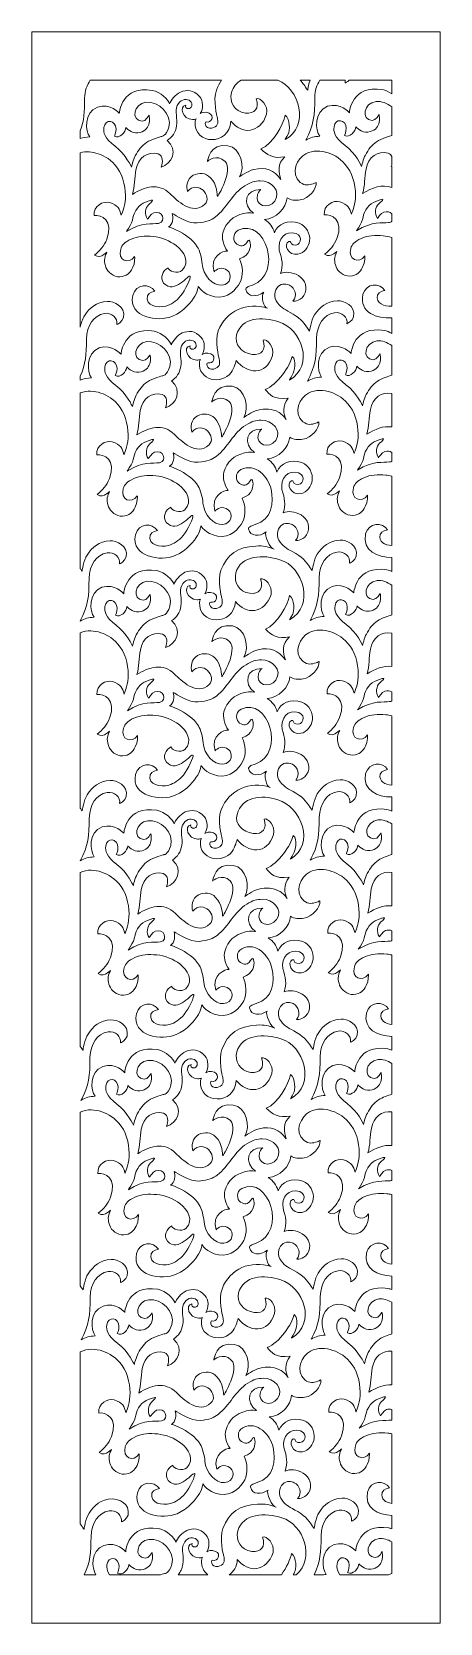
# Model space of a CAD drawing. Header units: centimetres. Extents: x -16.9 to -12.3, y -9 to 9.
import ezdxf

# ---------------------------------------------------------------- set-up
doc = ezdxf.new("R2010")
doc.units = ezdxf.units.CM
doc.header["$MEASUREMENT"] = 0
doc.layers.add('layer 1', color=7, linetype='Continuous')

msp = doc.modelspace()

# ---------------------------------------------------------------- linework, layer by layer
at = {"layer": 'layer 1', "color": 250, "lineweight": 9}
for points, knots in [([(-16.88477, 9.00077), (-16.88477, 9.00077), (-12.26713, 9.00077), (-12.26713, 9.00077), (-12.26713, 9.00077), (-12.26713, 9.00077), (-12.26713, -9.00021), (-12.26713, -9.00021), (-12.26713, -9.00021), (-12.26713, -9.00021), (-16.88477, -9.00021), (-16.88477, -9.00021), (-16.88477, -9.00021), (-16.88477, -9.00021), (-16.88477, 9.00077), (-16.88477, 9.00077)], [0, 0, 0, 0, 0.2, 0.2, 0.2, 0.2, 0.4, 0.4, 0.4, 0.4, 0.6, 0.6, 0.6, 0.6, 1, 1, 1, 1]), ([(-14.91156, 7.98237), (-14.85714, 7.96408), (-14.81001, 8.04759), (-14.88003, 8.08232), (-14.88003, 8.08232), (-14.92622, 8.09987), (-14.96869, 8.08736), (-14.97947, 8.07601), (-14.97947, 8.07601), (-14.94422, 8.13149), (-14.94428, 8.21864), (-14.98877, 8.2694), (-14.98877, 8.2694), (-15.05905, 8.34957), (-15.13302, 8.34476), (-15.20344, 8.31951), (-15.20344, 8.31951), (-15.26103, 8.29213), (-15.31335, 8.22575), (-15.32659, 8.18626), (-15.32659, 8.18626), (-15.34205, 8.23199), (-15.4286, 8.32332), (-15.52269, 8.33879), (-15.52269, 8.33879), (-15.86479, 8.39504), (-15.89606, 8.09412), (-15.89552, 8.07783), (-15.89552, 8.07783), (-15.89565, 8.07797), (-15.9979, 8.19811), (-16.14181, 8.14975), (-16.14181, 8.14975), (-16.30145, 8.0862), (-16.27881, 7.87489), (-16.2304, 7.81143), (-16.2304, 7.81143), (-16.27123, 7.80972), (-16.30424, 7.80482), (-16.33691, 7.79227), (-16.33691, 7.79227), (-16.33691, 7.79227), (-16.33691, 7.8796), (-16.33691, 7.8796), (-16.33691, 7.8796), (-16.29371, 7.99417), (-16.28775, 8.09433), (-16.28758, 8.24861), (-16.28758, 8.24861), (-16.28418, 8.33127), (-16.26223, 8.40164), (-16.2241, 8.45291), (-16.2241, 8.45291), (-15.76205, 8.45291), (-15.26651, 8.45291), (-14.73959, 8.45291), (-14.73959, 8.45291), (-14.7617, 8.42106), (-14.78046, 8.38421), (-14.79613, 8.34203), (-14.79613, 8.34203), (-14.84029, 8.22598), (-14.78912, 8.03856), (-14.78912, 8.03856), (-14.78912, 8.03856), (-14.78264, 8.00958), (-14.76685, 7.95409), (-14.81038, 7.92693), (-14.81038, 7.92693), (-14.92164, 7.86452), (-14.94207, 7.98162), (-14.91156, 7.98237)], [0, 0, 0, 0, 0.05263158, 0.05263158, 0.05263158, 0.05263158, 0.10526316, 0.10526316, 0.10526316, 0.10526316, 0.15789474, 0.15789474, 0.15789474, 0.15789474, 0.21052632, 0.21052632, 0.21052632, 0.21052632, 0.26315789, 0.26315789, 0.26315789, 0.26315789, 0.31578947, 0.31578947, 0.31578947, 0.31578947, 0.36842105, 0.36842105, 0.36842105, 0.36842105, 0.42105263, 0.42105263, 0.42105263, 0.42105263, 0.47368421, 0.47368421, 0.47368421, 0.47368421, 0.52631579, 0.52631579, 0.52631579, 0.52631579, 0.57894737, 0.57894737, 0.57894737, 0.57894737, 0.63157895, 0.63157895, 0.63157895, 0.63157895, 0.68421053, 0.68421053, 0.68421053, 0.68421053, 0.73684211, 0.73684211, 0.73684211, 0.73684211, 0.78947368, 0.78947368, 0.78947368, 0.78947368, 0.84210526, 0.84210526, 0.84210526, 0.84210526, 0.89473684, 0.89473684, 0.89473684, 0.89473684, 1, 1, 1, 1]), ([(-15.02675, 8.01678), (-15.03232, 8.00562), (-15.03613, 7.99412), (-15.03785, 7.983), (-15.03785, 7.983), (-15.05566, 7.71896), (-14.6501, 7.70682), (-14.6331, 7.9885), (-14.6331, 7.9885), (-14.51314, 7.83729), (-14.30206, 7.84514), (-14.22943, 8.06955), (-14.22943, 8.06955), (-14.20872, 8.16706), (-14.3, 8.26009), (-14.34782, 8.24441), (-14.34782, 8.24441), (-14.30942, 8.1365), (-14.36492, 8.06881), (-14.46958, 8.08202), (-14.46958, 8.08202), (-14.59476, 8.09781), (-14.65465, 8.21012), (-14.62692, 8.31336), (-14.62692, 8.31336), (-14.60937, 8.37866), (-14.56951, 8.42389), (-14.51731, 8.45291), (-14.51731, 8.45291), (-14.51731, 8.45291), (-14.10384, 8.45291), (-14.10384, 8.45291), (-14.10384, 8.45291), (-13.85894, 8.35967), (-13.73683, 7.93359), (-14.02016, 7.78248), (-14.02016, 7.78248), (-14.02016, 7.78248), (-14.00963, 7.79877), (-13.98483, 7.84484), (-13.98483, 7.84484), (-13.96757, 7.87691), (-13.95936, 8.01444), (-14.01962, 8.05802), (-14.01962, 8.05802), (-14.04203, 7.95003), (-14.15801, 7.73025), (-14.29402, 7.67689), (-14.29402, 7.67689), (-14.23528, 7.60943), (-14.14617, 7.56078), (-14.02253, 7.58782), (-14.02253, 7.58782), (-14.11188, 7.50944), (-14.09638, 7.40424), (-14.06777, 7.33047), (-14.06777, 7.33047), (-14.14978, 7.43446), (-14.23429, 7.4759), (-14.3751, 7.44408), (-14.3751, 7.44408), (-14.45017, 7.42359), (-14.53628, 7.36094), (-14.53628, 7.36094), (-14.53628, 7.36094), (-14.47079, 7.46715), (-14.51635, 7.68686), (-14.66695, 7.7124), (-14.66695, 7.7124), (-14.87496, 7.75114), (-14.89737, 7.53374), (-14.89909, 7.53484), (-14.89909, 7.53484), (-14.90336, 7.53757), (-14.79099, 7.62792), (-14.69967, 7.53554), (-14.69967, 7.53554), (-14.60029, 7.435), (-14.78499, 7.13277), (-14.78606, 7.13737), (-14.78606, 7.13737), (-14.79009, 7.15473), (-14.78718, 7.27512), (-14.86527, 7.35055), (-14.86527, 7.35055), (-14.92262, 7.4087), (-14.99087, 7.41072), (-15.05977, 7.37814), (-15.05977, 7.37814), (-15.13436, 7.33829), (-15.14007, 7.24963), (-15.12429, 7.1932), (-15.12429, 7.1932), (-15.00618, 7.33499), (-14.83681, 7.13857), (-14.92948, 7.05009), (-14.92948, 7.05009), (-15.06948, 6.91643), (-15.24751, 7.09835), (-15.3199, 7.16827), (-15.3199, 7.16827), (-15.45314, 7.29698), (-15.60928, 7.25031), (-15.74619, 7.16188), (-15.74619, 7.16188), (-15.71928, 7.25554), (-15.72466, 7.34484), (-15.70712, 7.44007), (-15.70712, 7.44007), (-15.68148, 7.57934), (-15.57628, 7.65037), (-15.45766, 7.6211), (-15.45766, 7.6211), (-15.39746, 7.59664), (-15.40169, 7.52556), (-15.42205, 7.47044), (-15.42205, 7.47044), (-15.30114, 7.50392), (-15.22737, 7.66887), (-15.35493, 7.77278), (-15.35493, 7.77278), (-15.29529, 7.809), (-15.26138, 7.86387), (-15.24786, 7.93576), (-15.24786, 7.93576), (-15.232, 8.02009), (-15.2726, 8.10112), (-15.23993, 8.16877), (-15.23993, 8.16877), (-15.20726, 8.23641), (-15.14956, 8.24417), (-15.10724, 8.22627), (-15.10724, 8.22627), (-15.06491, 8.20837), (-15.06426, 8.14336), (-15.10366, 8.13425), (-15.10366, 8.13425), (-15.14305, 8.12514), (-15.15462, 8.15729), (-15.1443, 8.17208), (-15.1443, 8.17208), (-15.22611, 8.15733), (-15.17918, 8.01), (-15.06645, 8.00879), (-15.06645, 8.00879), (-15.05165, 8.00863), (-15.03835, 8.0114), (-15.02652, 8.01649), (-15.02652, 8.01649), (-15.02652, 8.01649), (-15.02675, 8.01678), (-15.02675, 8.01678)], [0, 0, 0, 0, 0.02564103, 0.02564103, 0.02564103, 0.02564103, 0.05128205, 0.05128205, 0.05128205, 0.05128205, 0.07692308, 0.07692308, 0.07692308, 0.07692308, 0.1025641, 0.1025641, 0.1025641, 0.1025641, 0.12820513, 0.12820513, 0.12820513, 0.12820513, 0.15384615, 0.15384615, 0.15384615, 0.15384615, 0.17948718, 0.17948718, 0.17948718, 0.17948718, 0.20512821, 0.20512821, 0.20512821, 0.20512821, 0.23076923, 0.23076923, 0.23076923, 0.23076923, 0.25641026, 0.25641026, 0.25641026, 0.25641026, 0.28205128, 0.28205128, 0.28205128, 0.28205128, 0.30769231, 0.30769231, 0.30769231, 0.30769231, 0.33333333, 0.33333333, 0.33333333, 0.33333333, 0.35897436, 0.35897436, 0.35897436, 0.35897436, 0.38461538, 0.38461538, 0.38461538, 0.38461538, 0.41025641, 0.41025641, 0.41025641, 0.41025641, 0.43589744, 0.43589744, 0.43589744, 0.43589744, 0.46153846, 0.46153846, 0.46153846, 0.46153846, 0.48717949, 0.48717949, 0.48717949, 0.48717949, 0.51282051, 0.51282051, 0.51282051, 0.51282051, 0.53846154, 0.53846154, 0.53846154, 0.53846154, 0.56410256, 0.56410256, 0.56410256, 0.56410256, 0.58974359, 0.58974359, 0.58974359, 0.58974359, 0.61538462, 0.61538462, 0.61538462, 0.61538462, 0.64102564, 0.64102564, 0.64102564, 0.64102564, 0.66666667, 0.66666667, 0.66666667, 0.66666667, 0.69230769, 0.69230769, 0.69230769, 0.69230769, 0.71794872, 0.71794872, 0.71794872, 0.71794872, 0.74358974, 0.74358974, 0.74358974, 0.74358974, 0.76923077, 0.76923077, 0.76923077, 0.76923077, 0.79487179, 0.79487179, 0.79487179, 0.79487179, 0.82051282, 0.82051282, 0.82051282, 0.82051282, 0.84615385, 0.84615385, 0.84615385, 0.84615385, 0.87179487, 0.87179487, 0.87179487, 0.87179487, 0.8974359, 0.8974359, 0.8974359, 0.8974359, 0.92307692, 0.92307692, 0.92307692, 0.92307692, 0.94871795, 0.94871795, 0.94871795, 0.94871795, 1, 1, 1, 1]), ([(-13.73894, 8.45291), (-13.75685, 8.39741), (-13.7651, 8.34009), (-13.7651, 8.34009), (-13.7651, 8.34009), (-13.79932, 8.3884), (-13.82056, 8.42252), (-13.84848, 8.45291), (-13.84848, 8.45291), (-13.84848, 8.45291), (-13.73894, 8.45291), (-13.73894, 8.45291)], [0, 0, 0, 0, 0.25, 0.25, 0.25, 0.25, 0.5, 0.5, 0.5, 0.5, 1, 1, 1, 1]), ([(-12.81498, 8.29954), (-12.84625, 8.3224), (-12.88287, 8.3409), (-12.92072, 8.34712), (-12.92072, 8.34712), (-13.26283, 8.40337), (-13.29409, 8.10245), (-13.29355, 8.08616), (-13.29355, 8.08616), (-13.29368, 8.0863), (-13.39593, 8.20644), (-13.53984, 8.15809), (-13.53984, 8.15809), (-13.69948, 8.09454), (-13.67685, 7.88323), (-13.62843, 7.81976), (-13.62843, 7.81976), (-13.69086, 7.81715), (-13.735, 7.80708), (-13.78764, 7.7736), (-13.78764, 7.7736), (-13.69604, 7.94495), (-13.68583, 8.05421), (-13.68561, 8.25695), (-13.68561, 8.25695), (-13.68239, 8.33521), (-13.66255, 8.40246), (-13.62809, 8.45291), (-13.62809, 8.45291), (-13.62809, 8.45291), (-13.34104, 8.45291), (-13.34104, 8.45291), (-13.34104, 8.45291), (-13.33958, 8.44318), (-13.33955, 8.43321), (-13.34117, 8.42323), (-13.34117, 8.42323), (-13.34117, 8.42323), (-13.31771, 8.43357), (-13.29691, 8.45291), (-13.29691, 8.45291), (-13.29691, 8.45291), (-12.81498, 8.45291), (-12.81498, 8.45291), (-12.81498, 8.45291), (-12.81498, 8.45291), (-12.81498, 8.29954), (-12.81498, 8.29954)], [0, 0, 0, 0, 0.07692308, 0.07692308, 0.07692308, 0.07692308, 0.15384615, 0.15384615, 0.15384615, 0.15384615, 0.23076923, 0.23076923, 0.23076923, 0.23076923, 0.30769231, 0.30769231, 0.30769231, 0.30769231, 0.38461538, 0.38461538, 0.38461538, 0.38461538, 0.46153846, 0.46153846, 0.46153846, 0.46153846, 0.53846154, 0.53846154, 0.53846154, 0.53846154, 0.61538462, 0.61538462, 0.61538462, 0.61538462, 0.69230769, 0.69230769, 0.69230769, 0.69230769, 0.76923077, 0.76923077, 0.76923077, 0.76923077, 0.84615385, 0.84615385, 0.84615385, 0.84615385, 1, 1, 1, 1]), ([(-15.758, 7.47033), (-15.758, 7.47033), (-15.8211, 7.61585), (-15.94414, 7.70792), (-15.94414, 7.70792), (-16.06718, 7.79999), (-16.07596, 7.86422), (-16.06961, 7.91696), (-16.06961, 7.91696), (-16.05705, 8.02128), (-15.93354, 8.00457), (-15.93152, 7.90096), (-15.93152, 7.90096), (-15.93074, 7.86098), (-15.95064, 7.82022), (-15.95064, 7.82022), (-15.95064, 7.82022), (-15.89465, 7.78692), (-15.82225, 7.86595), (-15.8211, 7.91878), (-15.8211, 7.91878), (-15.8211, 7.91878), (-15.75958, 7.8475), (-15.68544, 7.8579), (-15.68544, 7.8579), (-15.6113, 7.86829), (-15.5782, 7.90718), (-15.56176, 7.95338), (-15.56176, 7.95338), (-15.54532, 7.99958), (-15.55924, 8.05639), (-15.55924, 8.05639), (-15.55924, 8.05639), (-15.55924, 8.05639), (-15.59565, 7.98756), (-15.63812, 7.99006), (-15.63812, 7.99006), (-15.76861, 7.99774), (-15.73398, 8.18857), (-15.59424, 8.20362), (-15.59424, 8.20362), (-15.45228, 8.21891), (-15.29241, 8.0656), (-15.33525, 7.92175), (-15.33525, 7.92175), (-15.36693, 7.81535), (-15.41558, 7.81826), (-15.41558, 7.81826), (-15.41558, 7.81826), (-15.41558, 7.81826), (-15.53124, 7.78792), (-15.58764, 7.7495), (-15.58764, 7.7495), (-15.64403, 7.71107), (-15.6806, 7.66064), (-15.71489, 7.59902), (-15.71489, 7.59902), (-15.73857, 7.55645), (-15.758, 7.47033), (-15.758, 7.47033)], [0, 0, 0, 0, 0.0625, 0.0625, 0.0625, 0.0625, 0.125, 0.125, 0.125, 0.125, 0.1875, 0.1875, 0.1875, 0.1875, 0.25, 0.25, 0.25, 0.25, 0.3125, 0.3125, 0.3125, 0.3125, 0.375, 0.375, 0.375, 0.375, 0.4375, 0.4375, 0.4375, 0.4375, 0.5, 0.5, 0.5, 0.5, 0.5625, 0.5625, 0.5625, 0.5625, 0.625, 0.625, 0.625, 0.625, 0.6875, 0.6875, 0.6875, 0.6875, 0.75, 0.75, 0.75, 0.75, 0.8125, 0.8125, 0.8125, 0.8125, 0.875, 0.875, 0.875, 0.875, 1, 1, 1, 1]), ([(-13.15603, 7.47866), (-13.15603, 7.47866), (-13.21913, 7.62419), (-13.34217, 7.71625), (-13.34217, 7.71625), (-13.46521, 7.80832), (-13.47399, 7.87256), (-13.46764, 7.9253), (-13.46764, 7.9253), (-13.45508, 8.02962), (-13.33157, 8.01291), (-13.32955, 7.9093), (-13.32955, 7.9093), (-13.32877, 7.86932), (-13.34867, 7.82856), (-13.34867, 7.82856), (-13.34867, 7.82856), (-13.29269, 7.79525), (-13.22028, 7.87428), (-13.21913, 7.92712), (-13.21913, 7.92712), (-13.21913, 7.92712), (-13.15761, 7.85584), (-13.08347, 7.86623), (-13.08347, 7.86623), (-13.00933, 7.87663), (-12.97623, 7.91552), (-12.95979, 7.96172), (-12.95979, 7.96172), (-12.94336, 8.00792), (-12.95727, 8.06472), (-12.95727, 8.06472), (-12.95727, 8.06472), (-12.95727, 8.06472), (-12.99368, 7.9959), (-13.03615, 7.99839), (-13.03615, 7.99839), (-13.16664, 8.00607), (-13.13201, 8.19691), (-12.99227, 8.21196), (-12.99227, 8.21196), (-12.9305, 8.21861), (-12.86536, 8.19334), (-12.81498, 8.15082), (-12.81498, 8.15082), (-12.81498, 8.15082), (-12.81498, 7.82622), (-12.81498, 7.82622), (-12.81498, 7.82622), (-12.82814, 7.82268), (-12.93288, 7.79381), (-12.98567, 7.75783), (-12.98567, 7.75783), (-13.04206, 7.71941), (-13.07863, 7.66897), (-13.11292, 7.60736), (-13.11292, 7.60736), (-13.13661, 7.56478), (-13.15603, 7.47866), (-13.15603, 7.47866)], [0, 0, 0, 0, 0.0625, 0.0625, 0.0625, 0.0625, 0.125, 0.125, 0.125, 0.125, 0.1875, 0.1875, 0.1875, 0.1875, 0.25, 0.25, 0.25, 0.25, 0.3125, 0.3125, 0.3125, 0.3125, 0.375, 0.375, 0.375, 0.375, 0.4375, 0.4375, 0.4375, 0.4375, 0.5, 0.5, 0.5, 0.5, 0.5625, 0.5625, 0.5625, 0.5625, 0.625, 0.625, 0.625, 0.625, 0.6875, 0.6875, 0.6875, 0.6875, 0.75, 0.75, 0.75, 0.75, 0.8125, 0.8125, 0.8125, 0.8125, 0.875, 0.875, 0.875, 0.875, 1, 1, 1, 1]), ([(-14.89165, 5.25749), (-14.83722, 5.23921), (-14.7901, 5.32272), (-14.86012, 5.35745), (-14.86012, 5.35745), (-14.90631, 5.375), (-14.94878, 5.36248), (-14.95956, 5.35114), (-14.95956, 5.35114), (-14.9243, 5.40662), (-14.92436, 5.49377), (-14.96886, 5.54453), (-14.96886, 5.54453), (-15.03913, 5.62469), (-15.11311, 5.61988), (-15.18352, 5.59464), (-15.18352, 5.59464), (-15.24111, 5.56726), (-15.29343, 5.50088), (-15.30668, 5.46138), (-15.30668, 5.46138), (-15.32214, 5.50711), (-15.40868, 5.59845), (-15.50277, 5.61392), (-15.50277, 5.61392), (-15.84488, 5.67016), (-15.87614, 5.36924), (-15.8756, 5.35295), (-15.8756, 5.35295), (-15.87573, 5.35309), (-15.97798, 5.47324), (-16.1219, 5.42488), (-16.1219, 5.42488), (-16.28153, 5.36133), (-16.2589, 5.15002), (-16.21048, 5.08656), (-16.21048, 5.08656), (-16.2596, 5.0845), (-16.2974, 5.07782), (-16.33691, 5.05877), (-16.33691, 5.05877), (-16.33691, 5.05877), (-16.33691, 5.10669), (-16.33691, 5.10669), (-16.33691, 5.10669), (-16.27553, 5.2429), (-16.26785, 5.34834), (-16.26767, 5.52374), (-16.26767, 5.52374), (-16.26121, 5.68062), (-16.18798, 5.7933), (-16.06401, 5.81498), (-16.06401, 5.81498), (-15.98081, 5.82953), (-15.91191, 5.75987), (-15.92322, 5.69002), (-15.92322, 5.69002), (-15.92322, 5.69002), (-15.85971, 5.71803), (-15.84905, 5.76802), (-15.84905, 5.76802), (-15.82136, 5.89783), (-15.96029, 5.95345), (-16.03031, 5.95087), (-16.03031, 5.95087), (-16.15491, 5.94629), (-16.23246, 5.87651), (-16.28975, 5.78979), (-16.28975, 5.78979), (-16.31233, 5.75561), (-16.32778, 5.70123), (-16.33691, 5.66063), (-16.33691, 5.66063), (-16.33691, 6.40101), (-16.33691, 7.04981), (-16.33691, 7.63348), (-16.33691, 7.63348), (-16.26954, 7.65216), (-16.19898, 7.64336), (-16.13598, 7.62237), (-16.13598, 7.62237), (-16.05698, 7.59604), (-15.9877, 7.55433), (-15.91633, 7.45947), (-15.91633, 7.45947), (-15.84496, 7.36461), (-15.82075, 7.21178), (-15.82719, 7.11244), (-15.82719, 7.11244), (-15.83363, 7.0131), (-15.87345, 6.92872), (-15.87345, 6.92872), (-15.87345, 6.92872), (-15.89245, 6.99544), (-15.90727, 7.03921), (-16.00539, 7.07012), (-16.00539, 7.07012), (-16.07712, 7.09272), (-16.19207, 7.0294), (-16.1795, 6.92202), (-16.1795, 6.92202), (-16.10412, 6.93693), (-15.95472, 6.86555), (-16.03752, 6.65501), (-16.03752, 6.65501), (-16.06816, 6.5771), (-16.11554, 6.52447), (-16.17609, 6.47558), (-16.17609, 6.47558), (-16.09933, 6.417), (-16.01772, 6.54259), (-16.04092, 6.49834), (-16.04092, 6.49834), (-16.07003, 6.4428), (-16.06774, 6.39345), (-16.04654, 6.33438), (-16.04654, 6.33438), (-16.02815, 6.28314), (-15.96269, 6.22633), (-15.88814, 6.22967), (-15.88814, 6.22967), (-15.81359, 6.23301), (-15.77652, 6.27304), (-15.74602, 6.32976), (-15.74602, 6.32976), (-15.71551, 6.38649), (-15.72202, 6.45908), (-15.72202, 6.45908), (-15.72202, 6.45908), (-15.78501, 6.36133), (-15.91928, 6.41496), (-15.88005, 6.54197), (-15.88005, 6.54197), (-15.86533, 6.58961), (-15.8371, 6.62073), (-15.76169, 6.65537), (-15.76169, 6.65537), (-15.68629, 6.69001), (-15.60672, 6.69362), (-15.51351, 6.68539), (-15.51351, 6.68539), (-15.42029, 6.67716), (-15.31882, 6.63472), (-15.25189, 6.58269), (-15.25189, 6.58269), (-15.16423, 6.51456), (-15.09161, 6.39649), (-15.18451, 6.30295), (-15.18451, 6.30295), (-15.23147, 6.25567), (-15.34083, 6.29698), (-15.34395, 6.33141), (-15.34395, 6.33141), (-15.40103, 6.29966), (-15.44311, 6.22153), (-15.39413, 6.15909), (-15.39413, 6.15909), (-15.2705, 6.02035), (-15.10932, 6.26954), (-15.09334, 6.23498), (-15.09334, 6.23498), (-15.08529, 6.22016), (-15.14912, 6.07649), (-15.20257, 6.01268), (-15.20257, 6.01268), (-15.25641, 5.94842), (-15.30896, 5.91666), (-15.36804, 5.89872), (-15.36804, 5.89872), (-15.46225, 5.8741), (-15.60336, 5.89895), (-15.57833, 6.0152), (-15.57833, 6.0152), (-15.56474, 6.05669), (-15.49449, 6.06688), (-15.49449, 6.06688), (-15.49449, 6.06688), (-15.55365, 6.1553), (-15.70354, 6.1552), (-15.74338, 6.01964), (-15.74338, 6.01964), (-15.79695, 5.75986), (-15.45036, 5.71702), (-15.29378, 5.78346), (-15.29378, 5.78346), (-15.1615, 5.83958), (-15.077, 5.95351), (-15.04087, 6.01209), (-15.04087, 6.01209), (-15.00474, 6.07066), (-15.00577, 6.11607), (-15.00324, 6.11994), (-15.00324, 6.11994), (-15.0007, 6.12382), (-14.95862, 6.03017), (-14.81425, 6.00405), (-14.81425, 6.00405), (-14.66987, 5.97793), (-14.57382, 6.08532), (-14.52961, 6.16768), (-14.52961, 6.16768), (-14.49074, 6.24007), (-14.49818, 6.35466), (-14.53696, 6.43407), (-14.53696, 6.43407), (-14.41628, 6.47132), (-14.40763, 6.57369), (-14.41464, 6.61105), (-14.41464, 6.61105), (-14.42164, 6.64842), (-14.42495, 6.66364), (-14.45478, 6.61672), (-14.45478, 6.61672), (-14.48461, 6.5698), (-14.52329, 6.57402), (-14.56607, 6.6), (-14.56607, 6.6), (-14.60886, 6.62599), (-14.62263, 6.72069), (-14.55075, 6.75573), (-14.55075, 6.75573), (-14.24064, 6.90345), (-14.04263, 6.26239), (-14.38947, 6.13592), (-14.38947, 6.13592), (-14.47625, 6.1126), (-14.46546, 6.0866), (-14.46546, 6.0866), (-14.46546, 6.0866), (-14.44554, 5.99641), (-14.33996, 5.99892), (-14.26266, 6.05491), (-14.26266, 6.05491), (-14.30026, 6.01825), (-14.26158, 5.87161), (-14.22048, 5.87321), (-14.22048, 5.87321), (-14.44686, 5.94424), (-14.68974, 5.84995), (-14.77621, 5.61715), (-14.77621, 5.61715), (-14.82037, 5.5011), (-14.76921, 5.31369), (-14.76921, 5.31369), (-14.76921, 5.31369), (-14.76273, 5.2847), (-14.74693, 5.22922), (-14.79046, 5.20206), (-14.79046, 5.20206), (-14.90172, 5.13965), (-14.92215, 5.25675), (-14.89165, 5.25749)], [0, 0, 0, 0, 0.015625, 0.015625, 0.015625, 0.015625, 0.03125, 0.03125, 0.03125, 0.03125, 0.046875, 0.046875, 0.046875, 0.046875, 0.0625, 0.0625, 0.0625, 0.0625, 0.078125, 0.078125, 0.078125, 0.078125, 0.09375, 0.09375, 0.09375, 0.09375, 0.109375, 0.109375, 0.109375, 0.109375, 0.125, 0.125, 0.125, 0.125, 0.140625, 0.140625, 0.140625, 0.140625, 0.15625, 0.15625, 0.15625, 0.15625, 0.171875, 0.171875, 0.171875, 0.171875, 0.1875, 0.1875, 0.1875, 0.1875, 0.203125, 0.203125, 0.203125, 0.203125, 0.21875, 0.21875, 0.21875, 0.21875, 0.234375, 0.234375, 0.234375, 0.234375, 0.25, 0.25, 0.25, 0.25, 0.265625, 0.265625, 0.265625, 0.265625, 0.28125, 0.28125, 0.28125, 0.28125, 0.296875, 0.296875, 0.296875, 0.296875, 0.3125, 0.3125, 0.3125, 0.3125, 0.328125, 0.328125, 0.328125, 0.328125, 0.34375, 0.34375, 0.34375, 0.34375, 0.359375, 0.359375, 0.359375, 0.359375, 0.375, 0.375, 0.375, 0.375, 0.390625, 0.390625, 0.390625, 0.390625, 0.40625, 0.40625, 0.40625, 0.40625, 0.421875, 0.421875, 0.421875, 0.421875, 0.4375, 0.4375, 0.4375, 0.4375, 0.453125, 0.453125, 0.453125, 0.453125, 0.46875, 0.46875, 0.46875, 0.46875, 0.484375, 0.484375, 0.484375, 0.484375, 0.5, 0.5, 0.5, 0.5, 0.515625, 0.515625, 0.515625, 0.515625, 0.53125, 0.53125, 0.53125, 0.53125, 0.546875, 0.546875, 0.546875, 0.546875, 0.5625, 0.5625, 0.5625, 0.5625, 0.578125, 0.578125, 0.578125, 0.578125, 0.59375, 0.59375, 0.59375, 0.59375, 0.609375, 0.609375, 0.609375, 0.609375, 0.625, 0.625, 0.625, 0.625, 0.640625, 0.640625, 0.640625, 0.640625, 0.65625, 0.65625, 0.65625, 0.65625, 0.671875, 0.671875, 0.671875, 0.671875, 0.6875, 0.6875, 0.6875, 0.6875, 0.703125, 0.703125, 0.703125, 0.703125, 0.71875, 0.71875, 0.71875, 0.71875, 0.734375, 0.734375, 0.734375, 0.734375, 0.75, 0.75, 0.75, 0.75, 0.765625, 0.765625, 0.765625, 0.765625, 0.78125, 0.78125, 0.78125, 0.78125, 0.796875, 0.796875, 0.796875, 0.796875, 0.8125, 0.8125, 0.8125, 0.8125, 0.828125, 0.828125, 0.828125, 0.828125, 0.84375, 0.84375, 0.84375, 0.84375, 0.859375, 0.859375, 0.859375, 0.859375, 0.875, 0.875, 0.875, 0.875, 0.890625, 0.890625, 0.890625, 0.890625, 0.90625, 0.90625, 0.90625, 0.90625, 0.921875, 0.921875, 0.921875, 0.921875, 0.9375, 0.9375, 0.9375, 0.9375, 0.953125, 0.953125, 0.953125, 0.953125, 0.96875, 0.96875, 0.96875, 0.96875, 1, 1, 1, 1]), ([(-12.81498, 5.58813), (-12.84144, 5.60461), (-12.87073, 5.61731), (-12.9008, 5.62225), (-12.9008, 5.62225), (-13.24291, 5.6785), (-13.27417, 5.37758), (-13.27364, 5.36129), (-13.27364, 5.36129), (-13.27376, 5.36143), (-13.37601, 5.48157), (-13.51993, 5.43321), (-13.51993, 5.43321), (-13.67956, 5.36966), (-13.65693, 5.15835), (-13.60851, 5.09489), (-13.60851, 5.09489), (-13.67095, 5.09227), (-13.71509, 5.08221), (-13.76772, 5.04873), (-13.76772, 5.04873), (-13.67612, 5.22007), (-13.66591, 5.32934), (-13.6657, 5.53207), (-13.6657, 5.53207), (-13.65924, 5.68896), (-13.58601, 5.80163), (-13.46204, 5.82331), (-13.46204, 5.82331), (-13.37884, 5.83786), (-13.30994, 5.76821), (-13.32125, 5.69836), (-13.32125, 5.69836), (-13.32125, 5.69836), (-13.25774, 5.72636), (-13.24708, 5.77636), (-13.24708, 5.77636), (-13.21939, 5.90616), (-13.35832, 5.96178), (-13.42834, 5.95921), (-13.42834, 5.95921), (-13.55294, 5.95463), (-13.63049, 5.88484), (-13.68778, 5.79812), (-13.68778, 5.79812), (-13.72752, 5.73797), (-13.74519, 5.61521), (-13.74519, 5.61521), (-13.74519, 5.61521), (-13.8094, 5.70589), (-13.82792, 5.74657), (-13.93066, 5.80644), (-13.93066, 5.80644), (-14.02339, 5.86048), (-14.05794, 5.87222), (-14.1073, 5.93531), (-14.1073, 5.93531), (-14.15665, 5.9984), (-14.142, 6.07604), (-14.09947, 6.11871), (-14.09947, 6.11871), (-14.05694, 6.16137), (-13.99829, 6.14882), (-13.97017, 6.13397), (-13.97017, 6.13397), (-13.90854, 6.10141), (-13.87877, 6.01706), (-13.93188, 5.9547), (-13.93188, 5.9547), (-13.93188, 5.9547), (-13.86182, 5.94273), (-13.80883, 6.01755), (-13.80883, 6.01755), (-13.75584, 6.09238), (-13.79232, 6.19725), (-13.86883, 6.24293), (-13.86883, 6.24293), (-13.94356, 6.28754), (-14.01375, 6.28956), (-14.07275, 6.26611), (-14.07275, 6.26611), (-14.04135, 6.3575), (-14.05423, 6.43332), (-14.08651, 6.53014), (-14.08651, 6.53014), (-14.10705, 6.6551), (-14.02063, 6.76072), (-13.89735, 6.71963), (-13.89735, 6.71963), (-13.85256, 6.6999), (-13.84069, 6.66707), (-13.85074, 6.63302), (-13.85074, 6.63302), (-13.86079, 6.59897), (-13.88812, 6.58258), (-13.92933, 6.59022), (-13.92933, 6.59022), (-13.97053, 6.59787), (-13.94602, 6.63797), (-13.98, 6.62918), (-13.98, 6.62918), (-14.04164, 6.60243), (-13.99258, 6.46467), (-13.87519, 6.48437), (-13.87519, 6.48437), (-13.80258, 6.49655), (-13.75483, 6.56511), (-13.74419, 6.63718), (-13.74419, 6.63718), (-13.73354, 6.70925), (-13.779, 6.8098), (-13.86178, 6.8357), (-13.86178, 6.8357), (-13.98908, 6.87851), (-14.10196, 6.83027), (-14.14241, 6.72764), (-14.14241, 6.72764), (-14.1608, 6.79688), (-14.19285, 6.83769), (-14.25374, 6.87727), (-14.25374, 6.87727), (-14.12378, 6.88623), (-14.00664, 7.00621), (-13.99902, 7.12339), (-13.99902, 7.12339), (-13.96192, 7.0949), (-13.8982, 7.09122), (-13.84861, 7.10015), (-13.84861, 7.10015), (-13.75561, 7.1137), (-13.65816, 7.22578), (-13.66791, 7.29663), (-13.66791, 7.29663), (-13.66852, 7.29747), (-13.68483, 7.28808), (-13.70143, 7.28258), (-13.70143, 7.28258), (-13.75278, 7.26556), (-13.7954, 7.25672), (-13.84861, 7.29691), (-13.84861, 7.29691), (-13.97073, 7.40011), (-13.88004, 7.57316), (-13.78545, 7.62204), (-13.78545, 7.62204), (-13.70388, 7.66418), (-13.613, 7.65702), (-13.53401, 7.6307), (-13.53401, 7.6307), (-13.45501, 7.60438), (-13.38573, 7.56267), (-13.31436, 7.4678), (-13.31436, 7.4678), (-13.24299, 7.37294), (-13.21878, 7.22011), (-13.22522, 7.12077), (-13.22522, 7.12077), (-13.23166, 7.02143), (-13.27148, 6.93706), (-13.27148, 6.93706), (-13.27148, 6.93706), (-13.29049, 7.00378), (-13.30531, 7.04755), (-13.40342, 7.07846), (-13.40342, 7.07846), (-13.47515, 7.10105), (-13.5901, 7.03774), (-13.57753, 6.93036), (-13.57753, 6.93036), (-13.50215, 6.94527), (-13.35276, 6.87389), (-13.43555, 6.66335), (-13.43555, 6.66335), (-13.46619, 6.58544), (-13.51357, 6.53281), (-13.57412, 6.48391), (-13.57412, 6.48391), (-13.49736, 6.42533), (-13.41575, 6.55093), (-13.43895, 6.50667), (-13.43895, 6.50667), (-13.46806, 6.45114), (-13.46577, 6.40178), (-13.44457, 6.34272), (-13.44457, 6.34272), (-13.42619, 6.29147), (-13.36072, 6.23466), (-13.28617, 6.23801), (-13.28617, 6.23801), (-13.21162, 6.24135), (-13.17455, 6.28137), (-13.14405, 6.3381), (-13.14405, 6.3381), (-13.11354, 6.39483), (-13.12005, 6.46742), (-13.12005, 6.46742), (-13.12005, 6.46742), (-13.18304, 6.36966), (-13.31731, 6.4233), (-13.27808, 6.55031), (-13.27808, 6.55031), (-13.26336, 6.59795), (-13.23513, 6.62906), (-13.15972, 6.6637), (-13.15972, 6.6637), (-13.08432, 6.69834), (-13.00475, 6.70196), (-12.91154, 6.69372), (-12.91154, 6.69372), (-12.87975, 6.69092), (-12.847, 6.68412), (-12.81498, 6.67434), (-12.81498, 6.67434), (-12.81498, 6.67434), (-12.81498, 5.89915), (-12.81498, 5.89915), (-12.81498, 5.89915), (-12.90189, 5.89298), (-12.99731, 5.92624), (-12.97637, 6.02353), (-12.97637, 6.02353), (-12.96277, 6.06503), (-12.89252, 6.07522), (-12.89252, 6.07522), (-12.89252, 6.07522), (-12.95168, 6.16363), (-13.10157, 6.16354), (-13.14141, 6.02798), (-13.14141, 6.02798), (-13.18332, 5.82474), (-12.98032, 5.75429), (-12.81498, 5.76506), (-12.81498, 5.76506), (-12.81498, 5.76506), (-12.81498, 5.58813), (-12.81498, 5.58813)], [0, 0, 0, 0, 0.01666667, 0.01666667, 0.01666667, 0.01666667, 0.03333333, 0.03333333, 0.03333333, 0.03333333, 0.05, 0.05, 0.05, 0.05, 0.06666667, 0.06666667, 0.06666667, 0.06666667, 0.08333333, 0.08333333, 0.08333333, 0.08333333, 0.1, 0.1, 0.1, 0.1, 0.11666667, 0.11666667, 0.11666667, 0.11666667, 0.13333333, 0.13333333, 0.13333333, 0.13333333, 0.15, 0.15, 0.15, 0.15, 0.16666667, 0.16666667, 0.16666667, 0.16666667, 0.18333333, 0.18333333, 0.18333333, 0.18333333, 0.2, 0.2, 0.2, 0.2, 0.21666667, 0.21666667, 0.21666667, 0.21666667, 0.23333333, 0.23333333, 0.23333333, 0.23333333, 0.25, 0.25, 0.25, 0.25, 0.26666667, 0.26666667, 0.26666667, 0.26666667, 0.28333333, 0.28333333, 0.28333333, 0.28333333, 0.3, 0.3, 0.3, 0.3, 0.31666667, 0.31666667, 0.31666667, 0.31666667, 0.33333333, 0.33333333, 0.33333333, 0.33333333, 0.35, 0.35, 0.35, 0.35, 0.36666667, 0.36666667, 0.36666667, 0.36666667, 0.38333333, 0.38333333, 0.38333333, 0.38333333, 0.4, 0.4, 0.4, 0.4, 0.41666667, 0.41666667, 0.41666667, 0.41666667, 0.43333333, 0.43333333, 0.43333333, 0.43333333, 0.45, 0.45, 0.45, 0.45, 0.46666667, 0.46666667, 0.46666667, 0.46666667, 0.48333333, 0.48333333, 0.48333333, 0.48333333, 0.5, 0.5, 0.5, 0.5, 0.51666667, 0.51666667, 0.51666667, 0.51666667, 0.53333333, 0.53333333, 0.53333333, 0.53333333, 0.55, 0.55, 0.55, 0.55, 0.56666667, 0.56666667, 0.56666667, 0.56666667, 0.58333333, 0.58333333, 0.58333333, 0.58333333, 0.6, 0.6, 0.6, 0.6, 0.61666667, 0.61666667, 0.61666667, 0.61666667, 0.63333333, 0.63333333, 0.63333333, 0.63333333, 0.65, 0.65, 0.65, 0.65, 0.66666667, 0.66666667, 0.66666667, 0.66666667, 0.68333333, 0.68333333, 0.68333333, 0.68333333, 0.7, 0.7, 0.7, 0.7, 0.71666667, 0.71666667, 0.71666667, 0.71666667, 0.73333333, 0.73333333, 0.73333333, 0.73333333, 0.75, 0.75, 0.75, 0.75, 0.76666667, 0.76666667, 0.76666667, 0.76666667, 0.78333333, 0.78333333, 0.78333333, 0.78333333, 0.8, 0.8, 0.8, 0.8, 0.81666667, 0.81666667, 0.81666667, 0.81666667, 0.83333333, 0.83333333, 0.83333333, 0.83333333, 0.85, 0.85, 0.85, 0.85, 0.86666667, 0.86666667, 0.86666667, 0.86666667, 0.88333333, 0.88333333, 0.88333333, 0.88333333, 0.9, 0.9, 0.9, 0.9, 0.91666667, 0.91666667, 0.91666667, 0.91666667, 0.93333333, 0.93333333, 0.93333333, 0.93333333, 0.95, 0.95, 0.95, 0.95, 0.96666667, 0.96666667, 0.96666667, 0.96666667, 1, 1, 1, 1]), ([(-12.81498, 7.23997), (-12.9234, 7.2811), (-13.03944, 7.23789), (-13.14422, 7.17021), (-13.14422, 7.17021), (-13.11731, 7.26387), (-13.12269, 7.35318), (-13.10516, 7.4484), (-13.10516, 7.4484), (-13.07951, 7.58768), (-12.97431, 7.6587), (-12.85569, 7.62944), (-12.85569, 7.62944), (-12.83544, 7.62121), (-12.82249, 7.60771), (-12.81498, 7.59131), (-12.81498, 7.59131), (-12.81498, 7.59131), (-12.81498, 7.49409), (-12.81498, 7.49409), (-12.81498, 7.49409), (-12.81652, 7.48888), (-12.81824, 7.48376), (-12.82008, 7.47877), (-12.82008, 7.47877), (-12.81837, 7.47925), (-12.81667, 7.47976), (-12.81498, 7.48028), (-12.81498, 7.48028), (-12.81498, 7.48028), (-12.81498, 7.23997), (-12.81498, 7.23997)], [0, 0, 0, 0, 0.11111111, 0.11111111, 0.11111111, 0.11111111, 0.22222222, 0.22222222, 0.22222222, 0.22222222, 0.33333333, 0.33333333, 0.33333333, 0.33333333, 0.44444444, 0.44444444, 0.44444444, 0.44444444, 0.55555556, 0.55555556, 0.55555556, 0.55555556, 0.66666667, 0.66666667, 0.66666667, 0.66666667, 0.77777778, 0.77777778, 0.77777778, 0.77777778, 1, 1, 1, 1]), ([(-15.29677, 6.94691), (-15.26011, 6.92878), (-15.11762, 6.82929), (-15.0138, 6.83884), (-15.0138, 6.83884), (-14.90835, 6.84853), (-14.85853, 6.86793), (-14.80959, 6.90638), (-14.80959, 6.90638), (-14.67707, 7.01049), (-14.61799, 7.17089), (-14.47437, 7.26039), (-14.47437, 7.26039), (-14.40625, 7.30285), (-14.36093, 7.31361), (-14.30082, 7.31504), (-14.30082, 7.31504), (-14.18171, 7.31788), (-14.0572, 7.20147), (-14.13744, 7.08622), (-14.13744, 7.08622), (-14.20873, 6.98383), (-14.37182, 7.03219), (-14.33199, 7.16146), (-14.33199, 7.16146), (-14.3214, 7.19582), (-14.29344, 7.21565), (-14.29344, 7.21565), (-14.29344, 7.21565), (-14.47206, 7.22678), (-14.50843, 7.04465), (-14.37774, 6.94911), (-14.37774, 6.94911), (-14.37774, 6.94911), (-14.4242, 6.96274), (-14.48985, 6.94591), (-14.48985, 6.94591), (-14.60804, 6.91561), (-14.68998, 6.84949), (-14.72484, 6.72587), (-14.72484, 6.72587), (-14.73818, 6.67859), (-14.72112, 6.5796), (-14.6736, 6.52123), (-14.6736, 6.52123), (-14.71824, 6.52781), (-14.87691, 6.4609), (-14.82429, 6.28756), (-14.82429, 6.28756), (-14.80452, 6.307), (-14.74222, 6.35901), (-14.67, 6.29871), (-14.67, 6.29871), (-14.62321, 6.25965), (-14.62502, 6.14699), (-14.7374, 6.13535), (-14.7374, 6.13535), (-14.83634, 6.12511), (-14.94996, 6.24941), (-14.95982, 6.3774), (-14.95982, 6.3774), (-14.96464, 6.44005), (-14.98604, 6.52571), (-15.01345, 6.57045), (-15.01345, 6.57045), (-15.0628, 6.65099), (-15.16002, 6.71812), (-15.24709, 6.75726), (-15.24709, 6.75726), (-15.30918, 6.78763), (-15.33837, 6.79343), (-15.33837, 6.79343), (-15.33837, 6.79343), (-15.2865, 6.82308), (-15.28365, 6.90157), (-15.29677, 6.94691)], [0, 0, 0, 0, 0.05, 0.05, 0.05, 0.05, 0.1, 0.1, 0.1, 0.1, 0.15, 0.15, 0.15, 0.15, 0.2, 0.2, 0.2, 0.2, 0.25, 0.25, 0.25, 0.25, 0.3, 0.3, 0.3, 0.3, 0.35, 0.35, 0.35, 0.35, 0.4, 0.4, 0.4, 0.4, 0.45, 0.45, 0.45, 0.45, 0.5, 0.5, 0.5, 0.5, 0.55, 0.55, 0.55, 0.55, 0.6, 0.6, 0.6, 0.6, 0.65, 0.65, 0.65, 0.65, 0.7, 0.7, 0.7, 0.7, 0.75, 0.75, 0.75, 0.75, 0.8, 0.8, 0.8, 0.8, 0.85, 0.85, 0.85, 0.85, 0.9, 0.9, 0.9, 0.9, 1, 1, 1, 1]), ([(-15.81562, 6.74048), (-15.81562, 6.74048), (-15.77351, 6.80237), (-15.75733, 6.84081), (-15.75733, 6.84081), (-15.74114, 6.87926), (-15.74163, 6.91456), (-15.72552, 6.95004), (-15.72552, 6.95004), (-15.68599, 7.03709), (-15.62465, 7.07164), (-15.53683, 7.09544), (-15.53683, 7.09544), (-15.49587, 7.10654), (-15.53023, 7.07607), (-15.56364, 7.04563), (-15.56364, 7.04563), (-15.6032, 7.00957), (-15.61387, 6.93581), (-15.57775, 6.88154), (-15.57775, 6.88154), (-15.57702, 6.88043), (-15.53971, 6.9428), (-15.5068, 6.95286), (-15.5068, 6.95286), (-15.46235, 6.96645), (-15.41949, 6.95222), (-15.40838, 6.91591), (-15.40838, 6.91591), (-15.39871, 6.88434), (-15.39786, 6.84366), (-15.45266, 6.83411), (-15.45266, 6.83411), (-15.52627, 6.82129), (-15.63295, 6.85857), (-15.81562, 6.74048)], [0, 0, 0, 0, 0.1, 0.1, 0.1, 0.1, 0.2, 0.2, 0.2, 0.2, 0.3, 0.3, 0.3, 0.3, 0.4, 0.4, 0.4, 0.4, 0.5, 0.5, 0.5, 0.5, 0.6, 0.6, 0.6, 0.6, 0.7, 0.7, 0.7, 0.7, 0.8, 0.8, 0.8, 0.8, 1, 1, 1, 1]), ([(-13.21365, 6.74881), (-13.21365, 6.74881), (-13.17154, 6.8107), (-13.15536, 6.84915), (-13.15536, 6.84915), (-13.13917, 6.88759), (-13.13966, 6.92289), (-13.12355, 6.95838), (-13.12355, 6.95838), (-13.08402, 7.04543), (-13.02268, 7.07997), (-12.93487, 7.10377), (-12.93487, 7.10377), (-12.8939, 7.11488), (-12.92826, 7.08441), (-12.96167, 7.05397), (-12.96167, 7.05397), (-13.00123, 7.01791), (-13.0119, 6.94414), (-12.97579, 6.88987), (-12.97579, 6.88987), (-12.97505, 6.88876), (-12.93774, 6.95114), (-12.90483, 6.96119), (-12.90483, 6.96119), (-12.86815, 6.97241), (-12.83255, 6.96467), (-12.81498, 6.94122), (-12.81498, 6.94122), (-12.81498, 6.94122), (-12.81498, 6.85852), (-12.81498, 6.85852), (-12.81498, 6.85852), (-12.82267, 6.85106), (-12.83414, 6.84533), (-12.85069, 6.84245), (-12.85069, 6.84245), (-12.9243, 6.82962), (-13.03098, 6.8669), (-13.21365, 6.74881)], [0, 0, 0, 0, 0.09090909, 0.09090909, 0.09090909, 0.09090909, 0.18181818, 0.18181818, 0.18181818, 0.18181818, 0.27272727, 0.27272727, 0.27272727, 0.27272727, 0.36363636, 0.36363636, 0.36363636, 0.36363636, 0.45454545, 0.45454545, 0.45454545, 0.45454545, 0.54545455, 0.54545455, 0.54545455, 0.54545455, 0.63636364, 0.63636364, 0.63636364, 0.63636364, 0.72727273, 0.72727273, 0.72727273, 0.72727273, 0.81818182, 0.81818182, 0.81818182, 0.81818182, 1, 1, 1, 1]), ([(-14.97836, 5.29518), (-14.98393, 5.28402), (-14.98774, 5.27252), (-14.98946, 5.2614), (-14.98946, 5.2614), (-15.00784, 5.0616), (-14.73991, 4.99702), (-14.63003, 5.14852), (-14.63003, 5.14852), (-14.59763, 5.19319), (-14.5742, 5.28267), (-14.5742, 5.28267), (-14.5742, 5.28267), (-14.45424, 5.13146), (-14.23429, 5.10449), (-14.16166, 5.3394), (-14.16166, 5.3394), (-14.14094, 5.43692), (-14.22171, 5.52994), (-14.26953, 5.51426), (-14.26953, 5.51426), (-14.23113, 5.40636), (-14.28664, 5.33867), (-14.39129, 5.35187), (-14.39129, 5.35187), (-14.51647, 5.36767), (-14.59739, 5.46946), (-14.56966, 5.5727), (-14.56966, 5.5727), (-14.51642, 5.77082), (-14.27891, 5.78425), (-14.09305, 5.72063), (-14.09305, 5.72063), (-13.83216, 5.63806), (-13.68494, 5.23038), (-13.97177, 5.06088), (-13.97177, 5.06088), (-13.97177, 5.06088), (-13.96124, 5.07717), (-13.93644, 5.12324), (-13.93644, 5.12324), (-13.91917, 5.15531), (-13.88108, 5.28429), (-13.94133, 5.32788), (-13.94133, 5.32788), (-13.96375, 5.21988), (-14.10962, 5.00864), (-14.24563, 4.95529), (-14.24563, 4.95529), (-14.19725, 4.89973), (-14.15667, 4.83383), (-13.98493, 4.85789), (-13.98493, 4.85789), (-14.0575, 4.76975), (-14.03931, 4.67069), (-14.00886, 4.61675), (-14.00886, 4.61675), (-14.0372, 4.65642), (-14.07061, 4.68556), (-14.09707, 4.69962), (-14.09707, 4.69962), (-14.16453, 4.73546), (-14.25164, 4.74297), (-14.3267, 4.72248), (-14.3267, 4.72248), (-14.40178, 4.70199), (-14.48789, 4.63934), (-14.48789, 4.63934), (-14.48789, 4.63934), (-14.4224, 4.74555), (-14.46796, 4.96526), (-14.61856, 4.9908), (-14.61856, 4.9908), (-14.82657, 5.02954), (-14.84898, 4.81214), (-14.8507, 4.81324), (-14.8507, 4.81324), (-14.85497, 4.81597), (-14.7426, 4.90632), (-14.65128, 4.81394), (-14.65128, 4.81394), (-14.55189, 4.7134), (-14.7366, 4.41117), (-14.73767, 4.41577), (-14.73767, 4.41577), (-14.7417, 4.43313), (-14.73879, 4.55352), (-14.81688, 4.62895), (-14.81688, 4.62895), (-14.87423, 4.68709), (-14.94248, 4.68912), (-15.01138, 4.65654), (-15.01138, 4.65654), (-15.08597, 4.61669), (-15.09168, 4.52803), (-15.0759, 4.4716), (-15.0759, 4.4716), (-14.95779, 4.61339), (-14.78842, 4.41697), (-14.88109, 4.32849), (-14.88109, 4.32849), (-15.02108, 4.19483), (-15.19912, 4.37675), (-15.27151, 4.44667), (-15.27151, 4.44667), (-15.40475, 4.57537), (-15.56089, 4.52871), (-15.6978, 4.44028), (-15.6978, 4.44028), (-15.67089, 4.53394), (-15.67627, 4.62324), (-15.65873, 4.71847), (-15.65873, 4.71847), (-15.63309, 4.85774), (-15.52789, 4.92877), (-15.40927, 4.8995), (-15.40927, 4.8995), (-15.34907, 4.87504), (-15.3533, 4.80396), (-15.37366, 4.74884), (-15.37366, 4.74884), (-15.25275, 4.78232), (-15.17898, 4.94727), (-15.30654, 5.05118), (-15.30654, 5.05118), (-15.2469, 5.0874), (-15.21299, 5.14227), (-15.19947, 5.21416), (-15.19947, 5.21416), (-15.18361, 5.29848), (-15.22421, 5.37952), (-15.19154, 5.44717), (-15.19154, 5.44717), (-15.15886, 5.51481), (-15.10117, 5.52257), (-15.05885, 5.50467), (-15.05885, 5.50467), (-15.01652, 5.48677), (-15.01587, 5.42176), (-15.05527, 5.41265), (-15.05527, 5.41265), (-15.09466, 5.40354), (-15.10623, 5.43569), (-15.09591, 5.45047), (-15.09591, 5.45047), (-15.17772, 5.43573), (-15.13079, 5.2884), (-15.01806, 5.28719), (-15.01806, 5.28719), (-15.00326, 5.28703), (-14.98996, 5.2898), (-14.97813, 5.29489), (-14.97813, 5.29489), (-14.97813, 5.29489), (-14.97836, 5.29518), (-14.97836, 5.29518)], [0, 0, 0, 0, 0.025, 0.025, 0.025, 0.025, 0.05, 0.05, 0.05, 0.05, 0.075, 0.075, 0.075, 0.075, 0.1, 0.1, 0.1, 0.1, 0.125, 0.125, 0.125, 0.125, 0.15, 0.15, 0.15, 0.15, 0.175, 0.175, 0.175, 0.175, 0.2, 0.2, 0.2, 0.2, 0.225, 0.225, 0.225, 0.225, 0.25, 0.25, 0.25, 0.25, 0.275, 0.275, 0.275, 0.275, 0.3, 0.3, 0.3, 0.3, 0.325, 0.325, 0.325, 0.325, 0.35, 0.35, 0.35, 0.35, 0.375, 0.375, 0.375, 0.375, 0.4, 0.4, 0.4, 0.4, 0.425, 0.425, 0.425, 0.425, 0.45, 0.45, 0.45, 0.45, 0.475, 0.475, 0.475, 0.475, 0.5, 0.5, 0.5, 0.5, 0.525, 0.525, 0.525, 0.525, 0.55, 0.55, 0.55, 0.55, 0.575, 0.575, 0.575, 0.575, 0.6, 0.6, 0.6, 0.6, 0.625, 0.625, 0.625, 0.625, 0.65, 0.65, 0.65, 0.65, 0.675, 0.675, 0.675, 0.675, 0.7, 0.7, 0.7, 0.7, 0.725, 0.725, 0.725, 0.725, 0.75, 0.75, 0.75, 0.75, 0.775, 0.775, 0.775, 0.775, 0.8, 0.8, 0.8, 0.8, 0.825, 0.825, 0.825, 0.825, 0.85, 0.85, 0.85, 0.85, 0.875, 0.875, 0.875, 0.875, 0.9, 0.9, 0.9, 0.9, 0.925, 0.925, 0.925, 0.925, 0.95, 0.95, 0.95, 0.95, 1, 1, 1, 1]), ([(-15.74789, 4.76265), (-15.74789, 4.76265), (-15.81099, 4.90818), (-15.93403, 5.00024), (-15.93403, 5.00024), (-16.05707, 5.09231), (-16.06585, 5.15655), (-16.0595, 5.20929), (-16.0595, 5.20929), (-16.04694, 5.31361), (-15.92343, 5.2969), (-15.92141, 5.19329), (-15.92141, 5.19329), (-15.92063, 5.15331), (-15.94053, 5.11255), (-15.94053, 5.11255), (-15.94053, 5.11255), (-15.88455, 5.07924), (-15.81214, 5.15827), (-15.81099, 5.21111), (-15.81099, 5.21111), (-15.81099, 5.21111), (-15.74947, 5.13983), (-15.67533, 5.15022), (-15.67533, 5.15022), (-15.60119, 5.16062), (-15.56809, 5.19951), (-15.55165, 5.24571), (-15.55165, 5.24571), (-15.53522, 5.29191), (-15.54914, 5.34871), (-15.54914, 5.34871), (-15.54914, 5.34871), (-15.54914, 5.34871), (-15.58554, 5.27989), (-15.62801, 5.28238), (-15.62801, 5.28238), (-15.7585, 5.29006), (-15.72387, 5.4809), (-15.58413, 5.49595), (-15.58413, 5.49595), (-15.44217, 5.51123), (-15.2823, 5.35793), (-15.32514, 5.21408), (-15.32514, 5.21408), (-15.35682, 5.10768), (-15.40547, 5.11058), (-15.40547, 5.11058), (-15.40547, 5.11058), (-15.40547, 5.11058), (-15.52114, 5.08025), (-15.57753, 5.04182), (-15.57753, 5.04182), (-15.63392, 5.0034), (-15.67049, 4.95296), (-15.70478, 4.89135), (-15.70478, 4.89135), (-15.72847, 4.84877), (-15.74789, 4.76265), (-15.74789, 4.76265)], [0, 0, 0, 0, 0.0625, 0.0625, 0.0625, 0.0625, 0.125, 0.125, 0.125, 0.125, 0.1875, 0.1875, 0.1875, 0.1875, 0.25, 0.25, 0.25, 0.25, 0.3125, 0.3125, 0.3125, 0.3125, 0.375, 0.375, 0.375, 0.375, 0.4375, 0.4375, 0.4375, 0.4375, 0.5, 0.5, 0.5, 0.5, 0.5625, 0.5625, 0.5625, 0.5625, 0.625, 0.625, 0.625, 0.625, 0.6875, 0.6875, 0.6875, 0.6875, 0.75, 0.75, 0.75, 0.75, 0.8125, 0.8125, 0.8125, 0.8125, 0.875, 0.875, 0.875, 0.875, 1, 1, 1, 1]), ([(-13.14592, 4.77099), (-13.14592, 4.77099), (-13.20902, 4.91651), (-13.33206, 5.00858), (-13.33206, 5.00858), (-13.4551, 5.10065), (-13.46388, 5.16488), (-13.45753, 5.21762), (-13.45753, 5.21762), (-13.44497, 5.32194), (-13.32146, 5.30523), (-13.31944, 5.20162), (-13.31944, 5.20162), (-13.31866, 5.16164), (-13.33857, 5.12088), (-13.33857, 5.12088), (-13.33857, 5.12088), (-13.28258, 5.08758), (-13.21017, 5.16661), (-13.20902, 5.21944), (-13.20902, 5.21944), (-13.20902, 5.21944), (-13.1475, 5.14816), (-13.07336, 5.15856), (-13.07336, 5.15856), (-12.99922, 5.16895), (-12.96612, 5.20784), (-12.94968, 5.25404), (-12.94968, 5.25404), (-12.93325, 5.30024), (-12.94717, 5.35705), (-12.94717, 5.35705), (-12.94717, 5.35705), (-12.94717, 5.35705), (-12.98357, 5.28822), (-13.02604, 5.29072), (-13.02604, 5.29072), (-13.15653, 5.2984), (-13.1219, 5.48923), (-12.98216, 5.50428), (-12.98216, 5.50428), (-12.92445, 5.5105), (-12.86379, 5.48885), (-12.81498, 5.4513), (-12.81498, 5.4513), (-12.81498, 5.4513), (-12.81498, 5.11574), (-12.81498, 5.11574), (-12.81498, 5.11574), (-12.84559, 5.10701), (-12.92995, 5.08123), (-12.97556, 5.05016), (-12.97556, 5.05016), (-13.03195, 5.01173), (-13.06852, 4.9613), (-13.10281, 4.89968), (-13.10281, 4.89968), (-13.1265, 4.85711), (-13.14592, 4.77099), (-13.14592, 4.77099)], [0, 0, 0, 0, 0.0625, 0.0625, 0.0625, 0.0625, 0.125, 0.125, 0.125, 0.125, 0.1875, 0.1875, 0.1875, 0.1875, 0.25, 0.25, 0.25, 0.25, 0.3125, 0.3125, 0.3125, 0.3125, 0.375, 0.375, 0.375, 0.375, 0.4375, 0.4375, 0.4375, 0.4375, 0.5, 0.5, 0.5, 0.5, 0.5625, 0.5625, 0.5625, 0.5625, 0.625, 0.625, 0.625, 0.625, 0.6875, 0.6875, 0.6875, 0.6875, 0.75, 0.75, 0.75, 0.75, 0.8125, 0.8125, 0.8125, 0.8125, 0.875, 0.875, 0.875, 0.875, 1, 1, 1, 1]), ([(-14.86166, 2.54982), (-14.80724, 2.53153), (-14.76011, 2.61504), (-14.83013, 2.64977), (-14.83013, 2.64977), (-14.87632, 2.66733), (-14.91879, 2.65481), (-14.92957, 2.64346), (-14.92957, 2.64346), (-14.89431, 2.69894), (-14.89437, 2.78609), (-14.93887, 2.83685), (-14.93887, 2.83685), (-15.00915, 2.91702), (-15.08312, 2.91221), (-15.15354, 2.88697), (-15.15354, 2.88697), (-15.21112, 2.85958), (-15.26344, 2.7932), (-15.27669, 2.75371), (-15.27669, 2.75371), (-15.29215, 2.79944), (-15.3787, 2.89077), (-15.47278, 2.90624), (-15.47278, 2.90624), (-15.81489, 2.96249), (-15.84616, 2.66157), (-15.84562, 2.64528), (-15.84562, 2.64528), (-15.84574, 2.64542), (-15.94799, 2.76556), (-16.09191, 2.7172), (-16.09191, 2.7172), (-16.25154, 2.65365), (-16.22891, 2.44234), (-16.18049, 2.37888), (-16.18049, 2.37888), (-16.24182, 2.37631), (-16.2855, 2.36655), (-16.33691, 2.33447), (-16.33691, 2.33447), (-16.33691, 2.33447), (-16.33691, 2.33798), (-16.33691, 2.33798), (-16.33691, 2.33798), (-16.24791, 2.50631), (-16.23789, 2.61541), (-16.23768, 2.81606), (-16.23768, 2.81606), (-16.23122, 2.97295), (-16.15799, 3.08562), (-16.03403, 3.1073), (-16.03403, 3.1073), (-15.95082, 3.12185), (-15.88192, 3.0522), (-15.89323, 2.98234), (-15.89323, 2.98234), (-15.89323, 2.98234), (-15.82972, 3.01035), (-15.81906, 3.06035), (-15.81906, 3.06035), (-15.79137, 3.19015), (-15.93031, 3.24577), (-16.00032, 3.2432), (-16.00032, 3.2432), (-16.12493, 3.23862), (-16.20247, 3.16883), (-16.25976, 3.08211), (-16.25976, 3.08211), (-16.2995, 3.02196), (-16.31717, 2.8992), (-16.31717, 2.8992), (-16.31717, 2.8992), (-16.32425, 2.9092), (-16.33077, 2.91859), (-16.33691, 2.92746), (-16.33691, 2.92746), (-16.33691, 3.69019), (-16.33691, 4.36765), (-16.33691, 4.91552), (-16.33691, 4.91552), (-16.26084, 4.94684), (-16.17842, 4.93883), (-16.10599, 4.91469), (-16.10599, 4.91469), (-16.027, 4.88837), (-15.95771, 4.84666), (-15.88634, 4.75179), (-15.88634, 4.75179), (-15.81497, 4.65693), (-15.79076, 4.5041), (-15.7972, 4.40476), (-15.7972, 4.40476), (-15.80364, 4.30542), (-15.84346, 4.22105), (-15.84346, 4.22105), (-15.84346, 4.22105), (-15.86247, 4.28777), (-15.87729, 4.33154), (-15.97541, 4.36245), (-15.97541, 4.36245), (-16.04713, 4.38504), (-16.16208, 4.32173), (-16.14952, 4.21435), (-16.14952, 4.21435), (-16.07413, 4.22926), (-15.92474, 4.15787), (-16.00753, 3.94734), (-16.00753, 3.94734), (-16.03817, 3.86942), (-16.08555, 3.8168), (-16.1461, 3.7679), (-16.1461, 3.7679), (-16.06934, 3.70932), (-15.98774, 3.83491), (-16.01093, 3.79066), (-16.01093, 3.79066), (-16.04004, 3.73513), (-16.03775, 3.68577), (-16.01656, 3.62671), (-16.01656, 3.62671), (-15.99817, 3.57546), (-15.9327, 3.51865), (-15.85815, 3.52199), (-15.85815, 3.52199), (-15.7836, 3.52533), (-15.74653, 3.56536), (-15.71603, 3.62209), (-15.71603, 3.62209), (-15.68552, 3.67882), (-15.69203, 3.75141), (-15.69203, 3.75141), (-15.69203, 3.75141), (-15.75502, 3.65365), (-15.88929, 3.70729), (-15.85006, 3.8343), (-15.85006, 3.8343), (-15.83534, 3.88194), (-15.80711, 3.91305), (-15.73171, 3.94769), (-15.73171, 3.94769), (-15.6563, 3.98233), (-15.57673, 3.98594), (-15.48352, 3.97771), (-15.48352, 3.97771), (-15.3903, 3.96948), (-15.28884, 3.92704), (-15.2219, 3.87502), (-15.2219, 3.87502), (-15.13424, 3.80689), (-15.06163, 3.68881), (-15.15452, 3.59527), (-15.15452, 3.59527), (-15.20148, 3.54799), (-15.31084, 3.58931), (-15.31397, 3.62373), (-15.31397, 3.62373), (-15.37104, 3.59199), (-15.41312, 3.51385), (-15.36415, 3.45141), (-15.36415, 3.45141), (-15.24051, 3.31267), (-15.07934, 3.56186), (-15.06335, 3.5273), (-15.06335, 3.5273), (-15.0553, 3.51248), (-15.11913, 3.36881), (-15.17259, 3.305), (-15.17259, 3.305), (-15.22642, 3.24074), (-15.27897, 3.20899), (-15.33805, 3.19104), (-15.33805, 3.19104), (-15.43226, 3.16643), (-15.57337, 3.19128), (-15.54835, 3.30752), (-15.54835, 3.30752), (-15.53475, 3.34902), (-15.4645, 3.35921), (-15.4645, 3.35921), (-15.4645, 3.35921), (-15.52367, 3.44762), (-15.67355, 3.44753), (-15.71339, 3.31197), (-15.71339, 3.31197), (-15.76696, 3.05218), (-15.42038, 3.00935), (-15.26379, 3.07578), (-15.26379, 3.07578), (-15.13151, 3.1319), (-15.04701, 3.24584), (-15.01088, 3.30441), (-15.01088, 3.30441), (-14.97476, 3.36299), (-14.97579, 3.40839), (-14.97325, 3.41227), (-14.97325, 3.41227), (-14.97071, 3.41615), (-14.92863, 3.32249), (-14.78426, 3.29637), (-14.78426, 3.29637), (-14.63988, 3.27025), (-14.54383, 3.37765), (-14.49962, 3.46), (-14.49962, 3.46), (-14.46075, 3.5324), (-14.46819, 3.64698), (-14.50698, 3.72639), (-14.50698, 3.72639), (-14.3863, 3.76364), (-14.37764, 3.86601), (-14.38465, 3.90338), (-14.38465, 3.90338), (-14.39166, 3.94074), (-14.39496, 3.95596), (-14.42479, 3.90904), (-14.42479, 3.90904), (-14.45463, 3.86212), (-14.4933, 3.86634), (-14.53609, 3.89233), (-14.53609, 3.89233), (-14.57887, 3.91831), (-14.59264, 4.01301), (-14.52076, 4.04806), (-14.52076, 4.04806), (-14.35234, 4.13016), (-14.21365, 3.96551), (-14.17969, 3.82894), (-14.17969, 3.82894), (-14.14233, 3.67871), (-14.16939, 3.47932), (-14.35948, 3.42825), (-14.35948, 3.42825), (-14.44626, 3.40493), (-14.43548, 3.37893), (-14.43548, 3.37893), (-14.43548, 3.37893), (-14.41555, 3.28873), (-14.31134, 3.28706), (-14.23404, 3.34305), (-14.23404, 3.34305), (-14.26663, 3.31459), (-14.18497, 3.14729), (-14.14565, 3.15059), (-14.14565, 3.15059), (-14.23317, 3.17805), (-14.25655, 3.1889), (-14.3532, 3.18384), (-14.3532, 3.18384), (-14.55501, 3.17329), (-14.67899, 3.09046), (-14.74623, 2.90948), (-14.74623, 2.90948), (-14.79039, 2.79343), (-14.73922, 2.60601), (-14.73922, 2.60601), (-14.73922, 2.60601), (-14.73274, 2.57703), (-14.71694, 2.52154), (-14.76048, 2.49438), (-14.76048, 2.49438), (-14.87173, 2.43197), (-14.89216, 2.54907), (-14.86166, 2.54982)], [0, 0, 0, 0, 0.01492537, 0.01492537, 0.01492537, 0.01492537, 0.02985075, 0.02985075, 0.02985075, 0.02985075, 0.04477612, 0.04477612, 0.04477612, 0.04477612, 0.05970149, 0.05970149, 0.05970149, 0.05970149, 0.07462687, 0.07462687, 0.07462687, 0.07462687, 0.08955224, 0.08955224, 0.08955224, 0.08955224, 0.10447761, 0.10447761, 0.10447761, 0.10447761, 0.11940299, 0.11940299, 0.11940299, 0.11940299, 0.13432836, 0.13432836, 0.13432836, 0.13432836, 0.14925373, 0.14925373, 0.14925373, 0.14925373, 0.1641791, 0.1641791, 0.1641791, 0.1641791, 0.17910448, 0.17910448, 0.17910448, 0.17910448, 0.19402985, 0.19402985, 0.19402985, 0.19402985, 0.20895522, 0.20895522, 0.20895522, 0.20895522, 0.2238806, 0.2238806, 0.2238806, 0.2238806, 0.23880597, 0.23880597, 0.23880597, 0.23880597, 0.25373134, 0.25373134, 0.25373134, 0.25373134, 0.26865672, 0.26865672, 0.26865672, 0.26865672, 0.28358209, 0.28358209, 0.28358209, 0.28358209, 0.29850746, 0.29850746, 0.29850746, 0.29850746, 0.31343284, 0.31343284, 0.31343284, 0.31343284, 0.32835821, 0.32835821, 0.32835821, 0.32835821, 0.34328358, 0.34328358, 0.34328358, 0.34328358, 0.35820896, 0.35820896, 0.35820896, 0.35820896, 0.37313433, 0.37313433, 0.37313433, 0.37313433, 0.3880597, 0.3880597, 0.3880597, 0.3880597, 0.40298507, 0.40298507, 0.40298507, 0.40298507, 0.41791045, 0.41791045, 0.41791045, 0.41791045, 0.43283582, 0.43283582, 0.43283582, 0.43283582, 0.44776119, 0.44776119, 0.44776119, 0.44776119, 0.46268657, 0.46268657, 0.46268657, 0.46268657, 0.47761194, 0.47761194, 0.47761194, 0.47761194, 0.49253731, 0.49253731, 0.49253731, 0.49253731, 0.50746269, 0.50746269, 0.50746269, 0.50746269, 0.52238806, 0.52238806, 0.52238806, 0.52238806, 0.53731343, 0.53731343, 0.53731343, 0.53731343, 0.55223881, 0.55223881, 0.55223881, 0.55223881, 0.56716418, 0.56716418, 0.56716418, 0.56716418, 0.58208955, 0.58208955, 0.58208955, 0.58208955, 0.59701493, 0.59701493, 0.59701493, 0.59701493, 0.6119403, 0.6119403, 0.6119403, 0.6119403, 0.62686567, 0.62686567, 0.62686567, 0.62686567, 0.64179104, 0.64179104, 0.64179104, 0.64179104, 0.65671642, 0.65671642, 0.65671642, 0.65671642, 0.67164179, 0.67164179, 0.67164179, 0.67164179, 0.68656716, 0.68656716, 0.68656716, 0.68656716, 0.70149254, 0.70149254, 0.70149254, 0.70149254, 0.71641791, 0.71641791, 0.71641791, 0.71641791, 0.73134328, 0.73134328, 0.73134328, 0.73134328, 0.74626866, 0.74626866, 0.74626866, 0.74626866, 0.76119403, 0.76119403, 0.76119403, 0.76119403, 0.7761194, 0.7761194, 0.7761194, 0.7761194, 0.79104478, 0.79104478, 0.79104478, 0.79104478, 0.80597015, 0.80597015, 0.80597015, 0.80597015, 0.82089552, 0.82089552, 0.82089552, 0.82089552, 0.8358209, 0.8358209, 0.8358209, 0.8358209, 0.85074627, 0.85074627, 0.85074627, 0.85074627, 0.86567164, 0.86567164, 0.86567164, 0.86567164, 0.88059701, 0.88059701, 0.88059701, 0.88059701, 0.89552239, 0.89552239, 0.89552239, 0.89552239, 0.91044776, 0.91044776, 0.91044776, 0.91044776, 0.92537313, 0.92537313, 0.92537313, 0.92537313, 0.94029851, 0.94029851, 0.94029851, 0.94029851, 0.95522388, 0.95522388, 0.95522388, 0.95522388, 0.97014925, 0.97014925, 0.97014925, 0.97014925, 1, 1, 1, 1]), ([(-12.81498, 2.89679), (-12.83293, 2.90517), (-12.85172, 2.91143), (-12.87081, 2.91457), (-12.87081, 2.91457), (-13.21292, 2.97082), (-13.24419, 2.6699), (-13.24365, 2.65361), (-13.24365, 2.65361), (-13.24377, 2.65375), (-13.34602, 2.77389), (-13.48994, 2.72554), (-13.48994, 2.72554), (-13.64958, 2.66199), (-13.62694, 2.45068), (-13.57852, 2.38721), (-13.57852, 2.38721), (-13.64096, 2.3846), (-13.6851, 2.37453), (-13.73773, 2.34105), (-13.73773, 2.34105), (-13.64614, 2.5124), (-13.63593, 2.62166), (-13.63571, 2.8244), (-13.63571, 2.8244), (-13.62925, 2.98128), (-13.55602, 3.09396), (-13.43206, 3.11564), (-13.43206, 3.11564), (-13.34885, 3.13019), (-13.27995, 3.06053), (-13.29126, 2.99068), (-13.29126, 2.99068), (-13.29126, 2.99068), (-13.22775, 3.01869), (-13.21709, 3.06868), (-13.21709, 3.06868), (-13.1894, 3.19849), (-13.32834, 3.25411), (-13.39835, 3.25153), (-13.39835, 3.25153), (-13.52296, 3.24695), (-13.6005, 3.17717), (-13.65779, 3.09045), (-13.65779, 3.09045), (-13.69753, 3.03029), (-13.7152, 2.90754), (-13.7152, 2.90754), (-13.7152, 2.90754), (-13.77942, 2.99822), (-13.79793, 3.03889), (-13.90067, 3.09876), (-13.90067, 3.09876), (-13.9934, 3.1528), (-14.02795, 3.16454), (-14.07731, 3.22763), (-14.07731, 3.22763), (-14.12666, 3.29072), (-14.11201, 3.36837), (-14.06948, 3.41103), (-14.06948, 3.41103), (-14.02695, 3.45369), (-13.96831, 3.44115), (-13.94018, 3.42629), (-13.94018, 3.42629), (-13.87855, 3.39374), (-13.84878, 3.30938), (-13.9019, 3.24703), (-13.9019, 3.24703), (-13.9019, 3.24703), (-13.83183, 3.23505), (-13.77884, 3.30988), (-13.77884, 3.30988), (-13.72585, 3.3847), (-13.76233, 3.48958), (-13.83885, 3.53525), (-13.83885, 3.53525), (-13.91357, 3.57986), (-13.98377, 3.58188), (-14.04276, 3.55843), (-14.04276, 3.55843), (-14.01136, 3.64982), (-14.02425, 3.72565), (-14.05652, 3.82246), (-14.05652, 3.82246), (-14.07707, 3.94743), (-13.99064, 4.05304), (-13.86736, 4.01196), (-13.86736, 4.01196), (-13.82257, 3.99223), (-13.8107, 3.95939), (-13.82075, 3.92535), (-13.82075, 3.92535), (-13.8308, 3.8913), (-13.85813, 3.87491), (-13.89934, 3.88255), (-13.89934, 3.88255), (-13.94054, 3.89019), (-13.91603, 3.9303), (-13.95001, 3.9215), (-13.95001, 3.9215), (-14.01165, 3.89475), (-13.9626, 3.75699), (-13.8452, 3.77669), (-13.8452, 3.77669), (-13.77259, 3.78887), (-13.72484, 3.85744), (-13.7142, 3.9295), (-13.7142, 3.9295), (-13.70355, 4.00157), (-13.74901, 4.10212), (-13.83179, 4.12802), (-13.83179, 4.12802), (-13.95909, 4.17084), (-14.07197, 4.12259), (-14.11243, 4.01996), (-14.11243, 4.01996), (-14.13081, 4.08921), (-14.16286, 4.13002), (-14.22375, 4.1696), (-14.22375, 4.1696), (-14.09379, 4.17855), (-13.97665, 4.29853), (-13.96904, 4.41572), (-13.96904, 4.41572), (-13.93194, 4.38723), (-13.86821, 4.38355), (-13.81863, 4.39247), (-13.81863, 4.39247), (-13.72563, 4.40602), (-13.62818, 4.51811), (-13.63792, 4.58895), (-13.63792, 4.58895), (-13.63854, 4.58979), (-13.65484, 4.58041), (-13.67144, 4.5749), (-13.67144, 4.5749), (-13.72279, 4.55788), (-13.76542, 4.54904), (-13.81863, 4.58923), (-13.81863, 4.58923), (-13.94074, 4.69244), (-13.85006, 4.86549), (-13.75546, 4.91436), (-13.75546, 4.91436), (-13.67389, 4.95651), (-13.58301, 4.94935), (-13.50402, 4.92302), (-13.50402, 4.92302), (-13.42503, 4.8967), (-13.35574, 4.85499), (-13.28437, 4.76013), (-13.28437, 4.76013), (-13.213, 4.66527), (-13.18879, 4.51244), (-13.19523, 4.4131), (-13.19523, 4.4131), (-13.20167, 4.31376), (-13.2415, 4.22938), (-13.2415, 4.22938), (-13.2415, 4.22938), (-13.2605, 4.2961), (-13.27532, 4.33987), (-13.37344, 4.37078), (-13.37344, 4.37078), (-13.44516, 4.39338), (-13.56011, 4.33006), (-13.54755, 4.22268), (-13.54755, 4.22268), (-13.47217, 4.23759), (-13.32277, 4.16621), (-13.40556, 3.95567), (-13.40556, 3.95567), (-13.4362, 3.87776), (-13.48358, 3.82513), (-13.54413, 3.77624), (-13.54413, 3.77624), (-13.46737, 3.71766), (-13.38577, 3.84325), (-13.40896, 3.799), (-13.40896, 3.799), (-13.43807, 3.74346), (-13.43578, 3.69411), (-13.41459, 3.63504), (-13.41459, 3.63504), (-13.3962, 3.5838), (-13.33073, 3.52699), (-13.25618, 3.53033), (-13.25618, 3.53033), (-13.18163, 3.53367), (-13.14456, 3.5737), (-13.11406, 3.63042), (-13.11406, 3.63042), (-13.08355, 3.68715), (-13.09006, 3.75974), (-13.09006, 3.75974), (-13.09006, 3.75974), (-13.15305, 3.66199), (-13.28732, 3.71562), (-13.24809, 3.84263), (-13.24809, 3.84263), (-13.23337, 3.89027), (-13.20514, 3.92139), (-13.12974, 3.95603), (-13.12974, 3.95603), (-13.05433, 3.99067), (-12.97476, 3.99428), (-12.88155, 3.98605), (-12.88155, 3.98605), (-12.85963, 3.98411), (-12.83726, 3.98028), (-12.81498, 3.97488), (-12.81498, 3.97488), (-12.81498, 3.97488), (-12.81498, 3.19094), (-12.81498, 3.19094), (-12.81498, 3.19094), (-12.89222, 3.19376), (-12.96492, 3.22971), (-12.94638, 3.31586), (-12.94638, 3.31586), (-12.93278, 3.35735), (-12.86253, 3.36754), (-12.86253, 3.36754), (-12.86253, 3.36754), (-12.9217, 3.45596), (-13.07158, 3.45586), (-13.11142, 3.3203), (-13.11142, 3.3203), (-13.15083, 3.12921), (-12.97372, 3.05551), (-12.81498, 3.05634), (-12.81498, 3.05634), (-12.81498, 3.05634), (-12.81498, 2.89679), (-12.81498, 2.89679)], [0, 0, 0, 0, 0.01666667, 0.01666667, 0.01666667, 0.01666667, 0.03333333, 0.03333333, 0.03333333, 0.03333333, 0.05, 0.05, 0.05, 0.05, 0.06666667, 0.06666667, 0.06666667, 0.06666667, 0.08333333, 0.08333333, 0.08333333, 0.08333333, 0.1, 0.1, 0.1, 0.1, 0.11666667, 0.11666667, 0.11666667, 0.11666667, 0.13333333, 0.13333333, 0.13333333, 0.13333333, 0.15, 0.15, 0.15, 0.15, 0.16666667, 0.16666667, 0.16666667, 0.16666667, 0.18333333, 0.18333333, 0.18333333, 0.18333333, 0.2, 0.2, 0.2, 0.2, 0.21666667, 0.21666667, 0.21666667, 0.21666667, 0.23333333, 0.23333333, 0.23333333, 0.23333333, 0.25, 0.25, 0.25, 0.25, 0.26666667, 0.26666667, 0.26666667, 0.26666667, 0.28333333, 0.28333333, 0.28333333, 0.28333333, 0.3, 0.3, 0.3, 0.3, 0.31666667, 0.31666667, 0.31666667, 0.31666667, 0.33333333, 0.33333333, 0.33333333, 0.33333333, 0.35, 0.35, 0.35, 0.35, 0.36666667, 0.36666667, 0.36666667, 0.36666667, 0.38333333, 0.38333333, 0.38333333, 0.38333333, 0.4, 0.4, 0.4, 0.4, 0.41666667, 0.41666667, 0.41666667, 0.41666667, 0.43333333, 0.43333333, 0.43333333, 0.43333333, 0.45, 0.45, 0.45, 0.45, 0.46666667, 0.46666667, 0.46666667, 0.46666667, 0.48333333, 0.48333333, 0.48333333, 0.48333333, 0.5, 0.5, 0.5, 0.5, 0.51666667, 0.51666667, 0.51666667, 0.51666667, 0.53333333, 0.53333333, 0.53333333, 0.53333333, 0.55, 0.55, 0.55, 0.55, 0.56666667, 0.56666667, 0.56666667, 0.56666667, 0.58333333, 0.58333333, 0.58333333, 0.58333333, 0.6, 0.6, 0.6, 0.6, 0.61666667, 0.61666667, 0.61666667, 0.61666667, 0.63333333, 0.63333333, 0.63333333, 0.63333333, 0.65, 0.65, 0.65, 0.65, 0.66666667, 0.66666667, 0.66666667, 0.66666667, 0.68333333, 0.68333333, 0.68333333, 0.68333333, 0.7, 0.7, 0.7, 0.7, 0.71666667, 0.71666667, 0.71666667, 0.71666667, 0.73333333, 0.73333333, 0.73333333, 0.73333333, 0.75, 0.75, 0.75, 0.75, 0.76666667, 0.76666667, 0.76666667, 0.76666667, 0.78333333, 0.78333333, 0.78333333, 0.78333333, 0.8, 0.8, 0.8, 0.8, 0.81666667, 0.81666667, 0.81666667, 0.81666667, 0.83333333, 0.83333333, 0.83333333, 0.83333333, 0.85, 0.85, 0.85, 0.85, 0.86666667, 0.86666667, 0.86666667, 0.86666667, 0.88333333, 0.88333333, 0.88333333, 0.88333333, 0.9, 0.9, 0.9, 0.9, 0.91666667, 0.91666667, 0.91666667, 0.91666667, 0.93333333, 0.93333333, 0.93333333, 0.93333333, 0.95, 0.95, 0.95, 0.95, 0.96666667, 0.96666667, 0.96666667, 0.96666667, 1, 1, 1, 1]), ([(-12.81498, 4.53124), (-12.90898, 4.54621), (-13.0065, 4.50631), (-13.09583, 4.44861), (-13.09583, 4.44861), (-13.06892, 4.54227), (-13.0743, 4.63158), (-13.05677, 4.7268), (-13.05677, 4.7268), (-13.03168, 4.86306), (-12.93044, 4.93398), (-12.81498, 4.90958), (-12.81498, 4.90958), (-12.81498, 4.90958), (-12.81498, 4.53124), (-12.81498, 4.53124)], [0, 0, 0, 0, 0.2, 0.2, 0.2, 0.2, 0.4, 0.4, 0.4, 0.4, 0.6, 0.6, 0.6, 0.6, 1, 1, 1, 1]), ([(-15.28666, 4.23923), (-15.25001, 4.22111), (-15.10751, 4.12162), (-15.0037, 4.13116), (-15.0037, 4.13116), (-14.89824, 4.14086), (-14.84842, 4.16026), (-14.79948, 4.19871), (-14.79948, 4.19871), (-14.66696, 4.30281), (-14.60788, 4.46321), (-14.46426, 4.55272), (-14.46426, 4.55272), (-14.39614, 4.59517), (-14.35082, 4.60593), (-14.29071, 4.60736), (-14.29071, 4.60736), (-14.1716, 4.6102), (-14.04709, 4.49379), (-14.12733, 4.37854), (-14.12733, 4.37854), (-14.19862, 4.27616), (-14.36171, 4.32452), (-14.32188, 4.45378), (-14.32188, 4.45378), (-14.3113, 4.48814), (-14.28333, 4.50798), (-14.28333, 4.50798), (-14.28333, 4.50798), (-14.46195, 4.5191), (-14.49832, 4.33697), (-14.36763, 4.24143), (-14.36763, 4.24143), (-14.36763, 4.24143), (-14.41409, 4.25507), (-14.47974, 4.23824), (-14.47974, 4.23824), (-14.59794, 4.20794), (-14.67987, 4.14182), (-14.71474, 4.0182), (-14.71474, 4.0182), (-14.72807, 3.97092), (-14.71101, 3.87192), (-14.66349, 3.81355), (-14.66349, 3.81355), (-14.70813, 3.82013), (-14.86681, 3.75322), (-14.81419, 3.57988), (-14.81419, 3.57988), (-14.79441, 3.59933), (-14.73211, 3.65133), (-14.65989, 3.59103), (-14.65989, 3.59103), (-14.6131, 3.55197), (-14.61491, 3.43932), (-14.72729, 3.42768), (-14.72729, 3.42768), (-14.82623, 3.41743), (-14.93985, 3.54173), (-14.94971, 3.66973), (-14.94971, 3.66973), (-14.95453, 3.73237), (-14.97593, 3.81804), (-15.00334, 3.86277), (-15.00334, 3.86277), (-15.0527, 3.94332), (-15.14992, 4.01045), (-15.23698, 4.04959), (-15.23698, 4.04959), (-15.29907, 4.07996), (-15.32826, 4.08575), (-15.32826, 4.08575), (-15.32826, 4.08575), (-15.27639, 4.11541), (-15.27354, 4.1939), (-15.28666, 4.23923)], [0, 0, 0, 0, 0.05, 0.05, 0.05, 0.05, 0.1, 0.1, 0.1, 0.1, 0.15, 0.15, 0.15, 0.15, 0.2, 0.2, 0.2, 0.2, 0.25, 0.25, 0.25, 0.25, 0.3, 0.3, 0.3, 0.3, 0.35, 0.35, 0.35, 0.35, 0.4, 0.4, 0.4, 0.4, 0.45, 0.45, 0.45, 0.45, 0.5, 0.5, 0.5, 0.5, 0.55, 0.55, 0.55, 0.55, 0.6, 0.6, 0.6, 0.6, 0.65, 0.65, 0.65, 0.65, 0.7, 0.7, 0.7, 0.7, 0.75, 0.75, 0.75, 0.75, 0.8, 0.8, 0.8, 0.8, 0.85, 0.85, 0.85, 0.85, 0.9, 0.9, 0.9, 0.9, 1, 1, 1, 1]), ([(-15.80551, 4.0328), (-15.80551, 4.0328), (-15.76341, 4.09469), (-15.74722, 4.13314), (-15.74722, 4.13314), (-15.73103, 4.17158), (-15.73152, 4.20688), (-15.71541, 4.24237), (-15.71541, 4.24237), (-15.67588, 4.32942), (-15.61454, 4.36396), (-15.52673, 4.38776), (-15.52673, 4.38776), (-15.48576, 4.39887), (-15.52012, 4.3684), (-15.55353, 4.33796), (-15.55353, 4.33796), (-15.59309, 4.3019), (-15.60376, 4.22813), (-15.56765, 4.17386), (-15.56765, 4.17386), (-15.56691, 4.17275), (-15.5296, 4.23513), (-15.49669, 4.24518), (-15.49669, 4.24518), (-15.45224, 4.25877), (-15.40938, 4.24454), (-15.39827, 4.20824), (-15.39827, 4.20824), (-15.38861, 4.17666), (-15.38775, 4.13599), (-15.44255, 4.12644), (-15.44255, 4.12644), (-15.51616, 4.11361), (-15.62285, 4.15089), (-15.80551, 4.0328)], [0, 0, 0, 0, 0.1, 0.1, 0.1, 0.1, 0.2, 0.2, 0.2, 0.2, 0.3, 0.3, 0.3, 0.3, 0.4, 0.4, 0.4, 0.4, 0.5, 0.5, 0.5, 0.5, 0.6, 0.6, 0.6, 0.6, 0.7, 0.7, 0.7, 0.7, 0.8, 0.8, 0.8, 0.8, 1, 1, 1, 1]), ([(-13.20355, 4.04113), (-13.20355, 4.04113), (-13.16144, 4.10303), (-13.14525, 4.14147), (-13.14525, 4.14147), (-13.12906, 4.17992), (-13.12955, 4.21522), (-13.11344, 4.2507), (-13.11344, 4.2507), (-13.07391, 4.33775), (-13.01257, 4.3723), (-12.92476, 4.3961), (-12.92476, 4.3961), (-12.88379, 4.4072), (-12.91815, 4.37673), (-12.95156, 4.34629), (-12.95156, 4.34629), (-12.99113, 4.31023), (-13.00179, 4.23647), (-12.96568, 4.1822), (-12.96568, 4.1822), (-12.96494, 4.18109), (-12.92763, 4.24346), (-12.89472, 4.25352), (-12.89472, 4.25352), (-12.8641, 4.26288), (-12.83424, 4.25903), (-12.81498, 4.24387), (-12.81498, 4.24387), (-12.81498, 4.24387), (-12.81498, 4.14336), (-12.81498, 4.14336), (-12.81498, 4.14336), (-12.82171, 4.13955), (-12.83013, 4.13659), (-12.84059, 4.13477), (-12.84059, 4.13477), (-12.91419, 4.12195), (-13.02088, 4.15923), (-13.20355, 4.04113)], [0, 0, 0, 0, 0.09090909, 0.09090909, 0.09090909, 0.09090909, 0.18181818, 0.18181818, 0.18181818, 0.18181818, 0.27272727, 0.27272727, 0.27272727, 0.27272727, 0.36363636, 0.36363636, 0.36363636, 0.36363636, 0.45454545, 0.45454545, 0.45454545, 0.45454545, 0.54545455, 0.54545455, 0.54545455, 0.54545455, 0.63636364, 0.63636364, 0.63636364, 0.63636364, 0.72727273, 0.72727273, 0.72727273, 0.72727273, 0.81818182, 0.81818182, 0.81818182, 0.81818182, 1, 1, 1, 1]), ([(-14.97685, 2.58423), (-14.98242, 2.57307), (-14.98623, 2.56157), (-14.98795, 2.55045), (-14.98795, 2.55045), (-15.00575, 2.28641), (-14.6002, 2.27428), (-14.5832, 2.55595), (-14.5832, 2.55595), (-14.46324, 2.40474), (-14.25216, 2.41259), (-14.17953, 2.637), (-14.17953, 2.637), (-14.15881, 2.73451), (-14.2501, 2.82754), (-14.29791, 2.81186), (-14.29791, 2.81186), (-14.25952, 2.70395), (-14.31502, 2.63626), (-14.41967, 2.64947), (-14.41967, 2.64947), (-14.54486, 2.66526), (-14.60475, 2.77757), (-14.57701, 2.88081), (-14.57701, 2.88081), (-14.52378, 3.07893), (-14.26524, 3.09236), (-14.07938, 3.02874), (-14.07938, 3.02874), (-13.81782, 2.95651), (-13.67727, 2.50619), (-13.97026, 2.34993), (-13.97026, 2.34993), (-13.97026, 2.34993), (-13.95973, 2.36622), (-13.93493, 2.41229), (-13.93493, 2.41229), (-13.91766, 2.44436), (-13.90946, 2.58189), (-13.96971, 2.62547), (-13.96971, 2.62547), (-13.99213, 2.51748), (-14.10811, 2.2977), (-14.24411, 2.24434), (-14.24411, 2.24434), (-14.18538, 2.17688), (-14.09626, 2.12823), (-13.97262, 2.15527), (-13.97262, 2.15527), (-14.06198, 2.07689), (-14.04648, 1.97169), (-14.01786, 1.89792), (-14.01786, 1.89792), (-14.09988, 2.00191), (-14.18438, 2.04335), (-14.32519, 2.01153), (-14.32519, 2.01153), (-14.40026, 1.99104), (-14.48638, 1.92839), (-14.48638, 1.92839), (-14.48638, 1.92839), (-14.42089, 2.0346), (-14.46644, 2.25431), (-14.61705, 2.27985), (-14.61705, 2.27985), (-14.82505, 2.31859), (-14.84746, 2.10119), (-14.84918, 2.10229), (-14.84918, 2.10229), (-14.85345, 2.10502), (-14.74109, 2.19537), (-14.64977, 2.10299), (-14.64977, 2.10299), (-14.55038, 2.00245), (-14.73509, 1.70022), (-14.73615, 1.70482), (-14.73615, 1.70482), (-14.74019, 1.72218), (-14.73727, 1.84257), (-14.81537, 1.918), (-14.81537, 1.918), (-14.87272, 1.97615), (-14.94097, 1.97817), (-15.00987, 1.94559), (-15.00987, 1.94559), (-15.08446, 1.90574), (-15.09016, 1.81708), (-15.07439, 1.76065), (-15.07439, 1.76065), (-14.95627, 1.90244), (-14.78691, 1.70602), (-14.87958, 1.61754), (-14.87958, 1.61754), (-15.01957, 1.48388), (-15.19761, 1.66581), (-15.26999, 1.73572), (-15.26999, 1.73572), (-15.40324, 1.86443), (-15.55938, 1.81776), (-15.69628, 1.72933), (-15.69628, 1.72933), (-15.66937, 1.82299), (-15.67476, 1.91229), (-15.65722, 2.00752), (-15.65722, 2.00752), (-15.63158, 2.14679), (-15.52638, 2.21782), (-15.40776, 2.18855), (-15.40776, 2.18855), (-15.34756, 2.16409), (-15.35178, 2.09301), (-15.37214, 2.03789), (-15.37214, 2.03789), (-15.25124, 2.07137), (-15.17747, 2.23632), (-15.30503, 2.34023), (-15.30503, 2.34023), (-15.24538, 2.37645), (-15.21147, 2.43133), (-15.19795, 2.50321), (-15.19795, 2.50321), (-15.1821, 2.58754), (-15.22269, 2.66857), (-15.19002, 2.73622), (-15.19002, 2.73622), (-15.15735, 2.80386), (-15.09965, 2.81162), (-15.05733, 2.79372), (-15.05733, 2.79372), (-15.01501, 2.77582), (-15.01436, 2.71081), (-15.05375, 2.7017), (-15.05375, 2.7017), (-15.09315, 2.6926), (-15.10471, 2.72474), (-15.0944, 2.73953), (-15.0944, 2.73953), (-15.17621, 2.72478), (-15.12928, 2.57745), (-15.01655, 2.57624), (-15.01655, 2.57624), (-15.00175, 2.57608), (-14.98844, 2.57885), (-14.97661, 2.58394), (-14.97661, 2.58394), (-14.97661, 2.58394), (-14.97685, 2.58423), (-14.97685, 2.58423)], [0, 0, 0, 0, 0.02631579, 0.02631579, 0.02631579, 0.02631579, 0.05263158, 0.05263158, 0.05263158, 0.05263158, 0.07894737, 0.07894737, 0.07894737, 0.07894737, 0.10526316, 0.10526316, 0.10526316, 0.10526316, 0.13157895, 0.13157895, 0.13157895, 0.13157895, 0.15789474, 0.15789474, 0.15789474, 0.15789474, 0.18421053, 0.18421053, 0.18421053, 0.18421053, 0.21052632, 0.21052632, 0.21052632, 0.21052632, 0.23684211, 0.23684211, 0.23684211, 0.23684211, 0.26315789, 0.26315789, 0.26315789, 0.26315789, 0.28947368, 0.28947368, 0.28947368, 0.28947368, 0.31578947, 0.31578947, 0.31578947, 0.31578947, 0.34210526, 0.34210526, 0.34210526, 0.34210526, 0.36842105, 0.36842105, 0.36842105, 0.36842105, 0.39473684, 0.39473684, 0.39473684, 0.39473684, 0.42105263, 0.42105263, 0.42105263, 0.42105263, 0.44736842, 0.44736842, 0.44736842, 0.44736842, 0.47368421, 0.47368421, 0.47368421, 0.47368421, 0.5, 0.5, 0.5, 0.5, 0.52631579, 0.52631579, 0.52631579, 0.52631579, 0.55263158, 0.55263158, 0.55263158, 0.55263158, 0.57894737, 0.57894737, 0.57894737, 0.57894737, 0.60526316, 0.60526316, 0.60526316, 0.60526316, 0.63157895, 0.63157895, 0.63157895, 0.63157895, 0.65789474, 0.65789474, 0.65789474, 0.65789474, 0.68421053, 0.68421053, 0.68421053, 0.68421053, 0.71052632, 0.71052632, 0.71052632, 0.71052632, 0.73684211, 0.73684211, 0.73684211, 0.73684211, 0.76315789, 0.76315789, 0.76315789, 0.76315789, 0.78947368, 0.78947368, 0.78947368, 0.78947368, 0.81578947, 0.81578947, 0.81578947, 0.81578947, 0.84210526, 0.84210526, 0.84210526, 0.84210526, 0.86842105, 0.86842105, 0.86842105, 0.86842105, 0.89473684, 0.89473684, 0.89473684, 0.89473684, 0.92105263, 0.92105263, 0.92105263, 0.92105263, 0.94736842, 0.94736842, 0.94736842, 0.94736842, 1, 1, 1, 1]), ([(-15.74638, 2.0517), (-15.74638, 2.0517), (-15.80948, 2.19723), (-15.93252, 2.28929), (-15.93252, 2.28929), (-16.05556, 2.38136), (-16.06434, 2.4456), (-16.05798, 2.49834), (-16.05798, 2.49834), (-16.04542, 2.60266), (-15.92192, 2.58595), (-15.9199, 2.48234), (-15.9199, 2.48234), (-15.91912, 2.44236), (-15.93902, 2.4016), (-15.93902, 2.4016), (-15.93902, 2.4016), (-15.88303, 2.36829), (-15.81063, 2.44732), (-15.80948, 2.50016), (-15.80948, 2.50016), (-15.80948, 2.50016), (-15.74796, 2.42888), (-15.67382, 2.43927), (-15.67382, 2.43927), (-15.59968, 2.44967), (-15.56658, 2.48856), (-15.55014, 2.53476), (-15.55014, 2.53476), (-15.5337, 2.58096), (-15.54762, 2.63776), (-15.54762, 2.63776), (-15.54762, 2.63776), (-15.54762, 2.63776), (-15.58403, 2.56894), (-15.6265, 2.57144), (-15.6265, 2.57144), (-15.75699, 2.57911), (-15.72235, 2.76995), (-15.58262, 2.785), (-15.58262, 2.785), (-15.44065, 2.80029), (-15.28079, 2.64698), (-15.32363, 2.50313), (-15.32363, 2.50313), (-15.35531, 2.39673), (-15.40396, 2.39963), (-15.40396, 2.39963), (-15.40396, 2.39963), (-15.40396, 2.39963), (-15.51962, 2.3693), (-15.57602, 2.33087), (-15.57602, 2.33087), (-15.63241, 2.29245), (-15.66898, 2.24201), (-15.70326, 2.1804), (-15.70326, 2.1804), (-15.72695, 2.13782), (-15.74638, 2.0517), (-15.74638, 2.0517)], [0, 0, 0, 0, 0.0625, 0.0625, 0.0625, 0.0625, 0.125, 0.125, 0.125, 0.125, 0.1875, 0.1875, 0.1875, 0.1875, 0.25, 0.25, 0.25, 0.25, 0.3125, 0.3125, 0.3125, 0.3125, 0.375, 0.375, 0.375, 0.375, 0.4375, 0.4375, 0.4375, 0.4375, 0.5, 0.5, 0.5, 0.5, 0.5625, 0.5625, 0.5625, 0.5625, 0.625, 0.625, 0.625, 0.625, 0.6875, 0.6875, 0.6875, 0.6875, 0.75, 0.75, 0.75, 0.75, 0.8125, 0.8125, 0.8125, 0.8125, 0.875, 0.875, 0.875, 0.875, 1, 1, 1, 1]), ([(-13.14441, 2.06004), (-13.14441, 2.06004), (-13.20751, 2.20556), (-13.33055, 2.29763), (-13.33055, 2.29763), (-13.45359, 2.3897), (-13.46237, 2.45393), (-13.45602, 2.50667), (-13.45602, 2.50667), (-13.44345, 2.61099), (-13.31995, 2.59428), (-13.31793, 2.49067), (-13.31793, 2.49067), (-13.31715, 2.45069), (-13.33705, 2.40993), (-13.33705, 2.40993), (-13.33705, 2.40993), (-13.28106, 2.37663), (-13.20866, 2.45566), (-13.20751, 2.50849), (-13.20751, 2.50849), (-13.20751, 2.50849), (-13.14599, 2.43721), (-13.07185, 2.44761), (-13.07185, 2.44761), (-12.99771, 2.458), (-12.96461, 2.49689), (-12.94817, 2.54309), (-12.94817, 2.54309), (-12.93173, 2.58929), (-12.94565, 2.6461), (-12.94565, 2.6461), (-12.94565, 2.6461), (-12.94565, 2.6461), (-12.98206, 2.57727), (-13.02453, 2.57977), (-13.02453, 2.57977), (-13.15502, 2.58745), (-13.12038, 2.77828), (-12.98065, 2.79333), (-12.98065, 2.79333), (-12.92353, 2.79948), (-12.86353, 2.77833), (-12.81498, 2.74149), (-12.81498, 2.74149), (-12.81498, 2.74149), (-12.81498, 2.40436), (-12.81498, 2.40436), (-12.81498, 2.40436), (-12.84678, 2.39523), (-12.92918, 2.36978), (-12.97405, 2.33921), (-12.97405, 2.33921), (-13.03044, 2.30078), (-13.06701, 2.25035), (-13.10129, 2.18873), (-13.10129, 2.18873), (-13.12498, 2.14616), (-13.14441, 2.06004), (-13.14441, 2.06004)], [0, 0, 0, 0, 0.0625, 0.0625, 0.0625, 0.0625, 0.125, 0.125, 0.125, 0.125, 0.1875, 0.1875, 0.1875, 0.1875, 0.25, 0.25, 0.25, 0.25, 0.3125, 0.3125, 0.3125, 0.3125, 0.375, 0.375, 0.375, 0.375, 0.4375, 0.4375, 0.4375, 0.4375, 0.5, 0.5, 0.5, 0.5, 0.5625, 0.5625, 0.5625, 0.5625, 0.625, 0.625, 0.625, 0.625, 0.6875, 0.6875, 0.6875, 0.6875, 0.75, 0.75, 0.75, 0.75, 0.8125, 0.8125, 0.8125, 0.8125, 0.875, 0.875, 0.875, 0.875, 1, 1, 1, 1]), ([(-14.86014, -0.16113), (-14.80572, -0.17942), (-14.7586, -0.0959), (-14.82862, -0.06118), (-14.82862, -0.06118), (-14.87481, -0.04362), (-14.91728, -0.05614), (-14.92806, -0.06749), (-14.92806, -0.06749), (-14.8928, -0.01201), (-14.89286, 0.07515), (-14.93736, 0.1259), (-14.93736, 0.1259), (-15.00763, 0.20607), (-15.08161, 0.20126), (-15.15202, 0.17602), (-15.15202, 0.17602), (-15.20961, 0.14864), (-15.26193, 0.08225), (-15.27518, 0.04276), (-15.27518, 0.04276), (-15.29063, 0.08849), (-15.37718, 0.17982), (-15.47127, 0.19529), (-15.47127, 0.19529), (-15.81338, 0.25154), (-15.84464, -0.04938), (-15.8441, -0.06567), (-15.8441, -0.06567), (-15.84423, -0.06553), (-15.94648, 0.05461), (-16.09039, 0.00625), (-16.09039, 0.00625), (-16.25003, -0.05729), (-16.2274, -0.2686), (-16.17898, -0.33207), (-16.17898, -0.33207), (-16.24091, -0.33467), (-16.28484, -0.34459), (-16.33691, -0.37743), (-16.33691, -0.37743), (-16.33691, -0.37743), (-16.33691, -0.37582), (-16.33691, -0.37582), (-16.33691, -0.37582), (-16.24651, -0.20586), (-16.23638, -0.09667), (-16.23617, 0.10511), (-16.23617, 0.10511), (-16.22971, 0.262), (-16.15648, 0.37467), (-16.03251, 0.39635), (-16.03251, 0.39635), (-15.94931, 0.4109), (-15.88041, 0.34125), (-15.89172, 0.2714), (-15.89172, 0.2714), (-15.89172, 0.2714), (-15.82821, 0.2994), (-15.81755, 0.3494), (-15.81755, 0.3494), (-15.78986, 0.47921), (-15.92879, 0.53482), (-15.99881, 0.53225), (-15.99881, 0.53225), (-16.12341, 0.52767), (-16.20096, 0.45788), (-16.25825, 0.37117), (-16.25825, 0.37117), (-16.29799, 0.31101), (-16.31565, 0.18825), (-16.31565, 0.18825), (-16.31565, 0.18825), (-16.32332, 0.19908), (-16.33033, 0.20918), (-16.33691, 0.2187), (-16.33691, 0.2187), (-16.33691, 0.98239), (-16.33691, 1.65782), (-16.33691, 2.20395), (-16.33691, 2.20395), (-16.26042, 2.236), (-16.17738, 2.22804), (-16.10448, 2.20374), (-16.10448, 2.20374), (-16.02548, 2.17742), (-15.9562, 2.13571), (-15.88483, 2.04084), (-15.88483, 2.04084), (-15.81346, 1.94598), (-15.78925, 1.79316), (-15.79569, 1.69381), (-15.79569, 1.69381), (-15.80213, 1.59447), (-15.84195, 1.5101), (-15.84195, 1.5101), (-15.84195, 1.5101), (-15.86095, 1.57682), (-15.87577, 1.62059), (-15.97389, 1.6515), (-15.97389, 1.6515), (-16.04561, 1.67409), (-16.16057, 1.61078), (-16.148, 1.5034), (-16.148, 1.5034), (-16.07262, 1.51831), (-15.92322, 1.44693), (-16.00602, 1.23639), (-16.00602, 1.23639), (-16.03666, 1.15848), (-16.08404, 1.10585), (-16.14459, 1.05695), (-16.14459, 1.05695), (-16.06782, 0.99837), (-15.98622, 1.12397), (-16.00942, 1.07972), (-16.00942, 1.07972), (-16.03853, 1.02418), (-16.03624, 0.97482), (-16.01504, 0.91576), (-16.01504, 0.91576), (-15.99665, 0.86451), (-15.93119, 0.80771), (-15.85664, 0.81105), (-15.85664, 0.81105), (-15.78209, 0.81439), (-15.74502, 0.85441), (-15.71451, 0.91114), (-15.71451, 0.91114), (-15.68401, 0.96787), (-15.69052, 1.04046), (-15.69052, 1.04046), (-15.69052, 1.04046), (-15.75351, 0.9427), (-15.88778, 0.99634), (-15.84855, 1.12335), (-15.84855, 1.12335), (-15.83383, 1.17099), (-15.8056, 1.2021), (-15.73019, 1.23674), (-15.73019, 1.23674), (-15.65479, 1.27138), (-15.57522, 1.275), (-15.48201, 1.26676), (-15.48201, 1.26676), (-15.38879, 1.25853), (-15.28732, 1.21609), (-15.22039, 1.16407), (-15.22039, 1.16407), (-15.13272, 1.09594), (-15.06011, 0.97786), (-15.15301, 0.88432), (-15.15301, 0.88432), (-15.19997, 0.83704), (-15.30933, 0.87836), (-15.31245, 0.91278), (-15.31245, 0.91278), (-15.36952, 0.88104), (-15.41161, 0.80291), (-15.36263, 0.74047), (-15.36263, 0.74047), (-15.239, 0.60172), (-15.07782, 0.85091), (-15.06184, 0.81636), (-15.06184, 0.81636), (-15.05379, 0.80153), (-15.11762, 0.65786), (-15.17107, 0.59405), (-15.17107, 0.59405), (-15.22491, 0.52979), (-15.27746, 0.49804), (-15.33654, 0.48009), (-15.33654, 0.48009), (-15.43075, 0.45548), (-15.57185, 0.48033), (-15.54683, 0.59657), (-15.54683, 0.59657), (-15.53324, 0.63807), (-15.46299, 0.64826), (-15.46299, 0.64826), (-15.46299, 0.64826), (-15.52215, 0.73667), (-15.67204, 0.73658), (-15.71188, 0.60102), (-15.71188, 0.60102), (-15.76545, 0.34123), (-15.41886, 0.2984), (-15.26227, 0.36484), (-15.26227, 0.36484), (-15.13, 0.42095), (-15.0455, 0.53489), (-15.00937, 0.59346), (-15.00937, 0.59346), (-14.97324, 0.65204), (-14.97427, 0.69744), (-14.97174, 0.70132), (-14.97174, 0.70132), (-14.9692, 0.7052), (-14.92712, 0.61154), (-14.78275, 0.58542), (-14.78275, 0.58542), (-14.63837, 0.55931), (-14.54232, 0.6667), (-14.49811, 0.74905), (-14.49811, 0.74905), (-14.45924, 0.82145), (-14.46668, 0.93603), (-14.50546, 1.01544), (-14.50546, 1.01544), (-14.38478, 1.05269), (-14.37613, 1.15506), (-14.38314, 1.19243), (-14.38314, 1.19243), (-14.39014, 1.22979), (-14.39345, 1.24502), (-14.42328, 1.1981), (-14.42328, 1.1981), (-14.45311, 1.15118), (-14.49179, 1.15539), (-14.53457, 1.18138), (-14.53457, 1.18138), (-14.57736, 1.20736), (-14.59113, 1.30206), (-14.51925, 1.33711), (-14.51925, 1.33711), (-14.20914, 1.48483), (-14.01113, 0.84377), (-14.35797, 0.7173), (-14.35797, 0.7173), (-14.44475, 0.69398), (-14.43396, 0.66798), (-14.43396, 0.66798), (-14.43396, 0.66798), (-14.41404, 0.57778), (-14.30846, 0.58029), (-14.23116, 0.63629), (-14.23116, 0.63629), (-14.26876, 0.59962), (-14.23008, 0.45299), (-14.18898, 0.45459), (-14.18898, 0.45459), (-14.41536, 0.52562), (-14.65823, 0.43132), (-14.74471, 0.19853), (-14.74471, 0.19853), (-14.78887, 0.08248), (-14.73771, -0.10494), (-14.73771, -0.10494), (-14.73771, -0.10494), (-14.73123, -0.13392), (-14.71543, -0.18941), (-14.75896, -0.21657), (-14.75896, -0.21657), (-14.87022, -0.27898), (-14.89065, -0.16188), (-14.86014, -0.16113)], [0, 0, 0, 0, 0.01538462, 0.01538462, 0.01538462, 0.01538462, 0.03076923, 0.03076923, 0.03076923, 0.03076923, 0.04615385, 0.04615385, 0.04615385, 0.04615385, 0.06153846, 0.06153846, 0.06153846, 0.06153846, 0.07692308, 0.07692308, 0.07692308, 0.07692308, 0.09230769, 0.09230769, 0.09230769, 0.09230769, 0.10769231, 0.10769231, 0.10769231, 0.10769231, 0.12307692, 0.12307692, 0.12307692, 0.12307692, 0.13846154, 0.13846154, 0.13846154, 0.13846154, 0.15384615, 0.15384615, 0.15384615, 0.15384615, 0.16923077, 0.16923077, 0.16923077, 0.16923077, 0.18461538, 0.18461538, 0.18461538, 0.18461538, 0.2, 0.2, 0.2, 0.2, 0.21538462, 0.21538462, 0.21538462, 0.21538462, 0.23076923, 0.23076923, 0.23076923, 0.23076923, 0.24615385, 0.24615385, 0.24615385, 0.24615385, 0.26153846, 0.26153846, 0.26153846, 0.26153846, 0.27692308, 0.27692308, 0.27692308, 0.27692308, 0.29230769, 0.29230769, 0.29230769, 0.29230769, 0.30769231, 0.30769231, 0.30769231, 0.30769231, 0.32307692, 0.32307692, 0.32307692, 0.32307692, 0.33846154, 0.33846154, 0.33846154, 0.33846154, 0.35384615, 0.35384615, 0.35384615, 0.35384615, 0.36923077, 0.36923077, 0.36923077, 0.36923077, 0.38461538, 0.38461538, 0.38461538, 0.38461538, 0.4, 0.4, 0.4, 0.4, 0.41538462, 0.41538462, 0.41538462, 0.41538462, 0.43076923, 0.43076923, 0.43076923, 0.43076923, 0.44615385, 0.44615385, 0.44615385, 0.44615385, 0.46153846, 0.46153846, 0.46153846, 0.46153846, 0.47692308, 0.47692308, 0.47692308, 0.47692308, 0.49230769, 0.49230769, 0.49230769, 0.49230769, 0.50769231, 0.50769231, 0.50769231, 0.50769231, 0.52307692, 0.52307692, 0.52307692, 0.52307692, 0.53846154, 0.53846154, 0.53846154, 0.53846154, 0.55384615, 0.55384615, 0.55384615, 0.55384615, 0.56923077, 0.56923077, 0.56923077, 0.56923077, 0.58461538, 0.58461538, 0.58461538, 0.58461538, 0.6, 0.6, 0.6, 0.6, 0.61538462, 0.61538462, 0.61538462, 0.61538462, 0.63076923, 0.63076923, 0.63076923, 0.63076923, 0.64615385, 0.64615385, 0.64615385, 0.64615385, 0.66153846, 0.66153846, 0.66153846, 0.66153846, 0.67692308, 0.67692308, 0.67692308, 0.67692308, 0.69230769, 0.69230769, 0.69230769, 0.69230769, 0.70769231, 0.70769231, 0.70769231, 0.70769231, 0.72307692, 0.72307692, 0.72307692, 0.72307692, 0.73846154, 0.73846154, 0.73846154, 0.73846154, 0.75384615, 0.75384615, 0.75384615, 0.75384615, 0.76923077, 0.76923077, 0.76923077, 0.76923077, 0.78461538, 0.78461538, 0.78461538, 0.78461538, 0.8, 0.8, 0.8, 0.8, 0.81538462, 0.81538462, 0.81538462, 0.81538462, 0.83076923, 0.83076923, 0.83076923, 0.83076923, 0.84615385, 0.84615385, 0.84615385, 0.84615385, 0.86153846, 0.86153846, 0.86153846, 0.86153846, 0.87692308, 0.87692308, 0.87692308, 0.87692308, 0.89230769, 0.89230769, 0.89230769, 0.89230769, 0.90769231, 0.90769231, 0.90769231, 0.90769231, 0.92307692, 0.92307692, 0.92307692, 0.92307692, 0.93846154, 0.93846154, 0.93846154, 0.93846154, 0.95384615, 0.95384615, 0.95384615, 0.95384615, 0.96923077, 0.96923077, 0.96923077, 0.96923077, 1, 1, 1, 1]), ([(-12.81498, 0.18653), (-12.83247, 0.19456), (-12.85074, 0.20057), (-12.8693, 0.20363), (-12.8693, 0.20363), (-13.21141, 0.25987), (-13.24267, -0.04105), (-13.24213, -0.05734), (-13.24213, -0.05734), (-13.24226, -0.05719), (-13.34451, 0.06295), (-13.48843, 0.01459), (-13.48843, 0.01459), (-13.64806, -0.04896), (-13.62543, -0.26027), (-13.57701, -0.32373), (-13.57701, -0.32373), (-13.63944, -0.32635), (-13.68359, -0.33642), (-13.73622, -0.3699), (-13.73622, -0.3699), (-13.64462, -0.19855), (-13.63441, -0.08929), (-13.6342, 0.11345), (-13.6342, 0.11345), (-13.62774, 0.27033), (-13.55451, 0.38301), (-13.43054, 0.40469), (-13.43054, 0.40469), (-13.34734, 0.41924), (-13.27844, 0.34958), (-13.28975, 0.27973), (-13.28975, 0.27973), (-13.28975, 0.27973), (-13.22624, 0.30774), (-13.21558, 0.35773), (-13.21558, 0.35773), (-13.18789, 0.48754), (-13.32682, 0.54316), (-13.39684, 0.54058), (-13.39684, 0.54058), (-13.52144, 0.536), (-13.59899, 0.46622), (-13.65628, 0.3795), (-13.65628, 0.3795), (-13.69602, 0.31934), (-13.71369, 0.19659), (-13.71369, 0.19659), (-13.71369, 0.19659), (-13.7779, 0.28727), (-13.79642, 0.32794), (-13.89916, 0.38781), (-13.89916, 0.38781), (-13.99189, 0.44186), (-14.02644, 0.45359), (-14.0758, 0.51668), (-14.0758, 0.51668), (-14.12515, 0.57977), (-14.1105, 0.65742), (-14.06797, 0.70008), (-14.06797, 0.70008), (-14.02544, 0.74274), (-13.96679, 0.7302), (-13.93867, 0.71535), (-13.93867, 0.71535), (-13.87704, 0.68279), (-13.84727, 0.59843), (-13.90038, 0.53608), (-13.90038, 0.53608), (-13.90038, 0.53608), (-13.83032, 0.5241), (-13.77733, 0.59893), (-13.77733, 0.59893), (-13.72434, 0.67375), (-13.76082, 0.77863), (-13.83733, 0.8243), (-13.83733, 0.8243), (-13.91206, 0.86891), (-13.98225, 0.87093), (-14.04125, 0.84748), (-14.04125, 0.84748), (-14.00985, 0.93887), (-14.02273, 1.0147), (-14.055, 1.11151), (-14.055, 1.11151), (-14.07555, 1.23648), (-13.98913, 1.34209), (-13.86585, 1.30101), (-13.86585, 1.30101), (-13.82106, 1.28128), (-13.80919, 1.24845), (-13.81924, 1.2144), (-13.81924, 1.2144), (-13.82929, 1.18035), (-13.85662, 1.16396), (-13.89783, 1.1716), (-13.89783, 1.1716), (-13.93903, 1.17924), (-13.91452, 1.21935), (-13.9485, 1.21055), (-13.9485, 1.21055), (-14.01014, 1.1838), (-13.96108, 1.04604), (-13.84369, 1.06574), (-13.84369, 1.06574), (-13.77108, 1.07793), (-13.72333, 1.14649), (-13.71268, 1.21855), (-13.71268, 1.21855), (-13.70204, 1.29062), (-13.74749, 1.39117), (-13.83028, 1.41707), (-13.83028, 1.41707), (-13.95758, 1.45989), (-14.07046, 1.41164), (-14.11091, 1.30902), (-14.11091, 1.30902), (-14.1293, 1.37826), (-14.16135, 1.41907), (-14.22224, 1.45865), (-14.22224, 1.45865), (-14.09228, 1.4676), (-13.97514, 1.58758), (-13.96752, 1.70477), (-13.96752, 1.70477), (-13.93042, 1.67628), (-13.8667, 1.6726), (-13.81711, 1.68153), (-13.81711, 1.68153), (-13.72411, 1.69507), (-13.62666, 1.80716), (-13.63641, 1.87801), (-13.63641, 1.87801), (-13.63702, 1.87884), (-13.65333, 1.86946), (-13.66993, 1.86396), (-13.66993, 1.86396), (-13.72128, 1.84693), (-13.7639, 1.83809), (-13.81711, 1.87828), (-13.81711, 1.87828), (-13.93923, 1.98149), (-13.84854, 2.15454), (-13.75395, 2.20342), (-13.75395, 2.20342), (-13.67238, 2.24556), (-13.5815, 2.2384), (-13.50251, 2.21208), (-13.50251, 2.21208), (-13.42351, 2.18575), (-13.35423, 2.14404), (-13.28286, 2.04918), (-13.28286, 2.04918), (-13.21149, 1.95432), (-13.18728, 1.80149), (-13.19372, 1.70215), (-13.19372, 1.70215), (-13.20016, 1.60281), (-13.23998, 1.51844), (-13.23998, 1.51844), (-13.23998, 1.51844), (-13.25899, 1.58515), (-13.2738, 1.62892), (-13.37192, 1.65983), (-13.37192, 1.65983), (-13.44365, 1.68243), (-13.5586, 1.61911), (-13.54603, 1.51173), (-13.54603, 1.51173), (-13.47065, 1.52664), (-13.32126, 1.45526), (-13.40405, 1.24472), (-13.40405, 1.24472), (-13.43469, 1.16681), (-13.48207, 1.11418), (-13.54262, 1.06529), (-13.54262, 1.06529), (-13.46586, 1.00671), (-13.38425, 1.1323), (-13.40745, 1.08805), (-13.40745, 1.08805), (-13.43656, 1.03251), (-13.43427, 0.98316), (-13.41307, 0.92409), (-13.41307, 0.92409), (-13.39469, 0.87285), (-13.32922, 0.81604), (-13.25467, 0.81938), (-13.25467, 0.81938), (-13.18012, 0.82272), (-13.14305, 0.86275), (-13.11255, 0.91947), (-13.11255, 0.91947), (-13.08204, 0.9762), (-13.08855, 1.04879), (-13.08855, 1.04879), (-13.08855, 1.04879), (-13.15154, 0.95104), (-13.28581, 1.00468), (-13.24658, 1.13168), (-13.24658, 1.13168), (-13.23186, 1.17932), (-13.20363, 1.21044), (-13.12822, 1.24508), (-13.12822, 1.24508), (-13.05282, 1.27972), (-12.97325, 1.28333), (-12.88004, 1.2751), (-12.88004, 1.2751), (-12.85861, 1.27321), (-12.83676, 1.2695), (-12.81498, 1.2643), (-12.81498, 1.2643), (-12.81498, 1.2643), (-12.81498, 0.48005), (-12.81498, 0.48005), (-12.81498, 0.48005), (-12.89165, 0.48328), (-12.96329, 0.51932), (-12.94486, 0.60491), (-12.94486, 0.60491), (-12.93127, 0.64641), (-12.86102, 0.65659), (-12.86102, 0.65659), (-12.86102, 0.65659), (-12.92018, 0.74501), (-13.07007, 0.74492), (-13.10991, 0.60936), (-13.10991, 0.60936), (-13.14919, 0.41887), (-12.97333, 0.34503), (-12.81498, 0.34538), (-12.81498, 0.34538), (-12.81498, 0.34538), (-12.81498, 0.18653), (-12.81498, 0.18653)], [0, 0, 0, 0, 0.01666667, 0.01666667, 0.01666667, 0.01666667, 0.03333333, 0.03333333, 0.03333333, 0.03333333, 0.05, 0.05, 0.05, 0.05, 0.06666667, 0.06666667, 0.06666667, 0.06666667, 0.08333333, 0.08333333, 0.08333333, 0.08333333, 0.1, 0.1, 0.1, 0.1, 0.11666667, 0.11666667, 0.11666667, 0.11666667, 0.13333333, 0.13333333, 0.13333333, 0.13333333, 0.15, 0.15, 0.15, 0.15, 0.16666667, 0.16666667, 0.16666667, 0.16666667, 0.18333333, 0.18333333, 0.18333333, 0.18333333, 0.2, 0.2, 0.2, 0.2, 0.21666667, 0.21666667, 0.21666667, 0.21666667, 0.23333333, 0.23333333, 0.23333333, 0.23333333, 0.25, 0.25, 0.25, 0.25, 0.26666667, 0.26666667, 0.26666667, 0.26666667, 0.28333333, 0.28333333, 0.28333333, 0.28333333, 0.3, 0.3, 0.3, 0.3, 0.31666667, 0.31666667, 0.31666667, 0.31666667, 0.33333333, 0.33333333, 0.33333333, 0.33333333, 0.35, 0.35, 0.35, 0.35, 0.36666667, 0.36666667, 0.36666667, 0.36666667, 0.38333333, 0.38333333, 0.38333333, 0.38333333, 0.4, 0.4, 0.4, 0.4, 0.41666667, 0.41666667, 0.41666667, 0.41666667, 0.43333333, 0.43333333, 0.43333333, 0.43333333, 0.45, 0.45, 0.45, 0.45, 0.46666667, 0.46666667, 0.46666667, 0.46666667, 0.48333333, 0.48333333, 0.48333333, 0.48333333, 0.5, 0.5, 0.5, 0.5, 0.51666667, 0.51666667, 0.51666667, 0.51666667, 0.53333333, 0.53333333, 0.53333333, 0.53333333, 0.55, 0.55, 0.55, 0.55, 0.56666667, 0.56666667, 0.56666667, 0.56666667, 0.58333333, 0.58333333, 0.58333333, 0.58333333, 0.6, 0.6, 0.6, 0.6, 0.61666667, 0.61666667, 0.61666667, 0.61666667, 0.63333333, 0.63333333, 0.63333333, 0.63333333, 0.65, 0.65, 0.65, 0.65, 0.66666667, 0.66666667, 0.66666667, 0.66666667, 0.68333333, 0.68333333, 0.68333333, 0.68333333, 0.7, 0.7, 0.7, 0.7, 0.71666667, 0.71666667, 0.71666667, 0.71666667, 0.73333333, 0.73333333, 0.73333333, 0.73333333, 0.75, 0.75, 0.75, 0.75, 0.76666667, 0.76666667, 0.76666667, 0.76666667, 0.78333333, 0.78333333, 0.78333333, 0.78333333, 0.8, 0.8, 0.8, 0.8, 0.81666667, 0.81666667, 0.81666667, 0.81666667, 0.83333333, 0.83333333, 0.83333333, 0.83333333, 0.85, 0.85, 0.85, 0.85, 0.86666667, 0.86666667, 0.86666667, 0.86666667, 0.88333333, 0.88333333, 0.88333333, 0.88333333, 0.9, 0.9, 0.9, 0.9, 0.91666667, 0.91666667, 0.91666667, 0.91666667, 0.93333333, 0.93333333, 0.93333333, 0.93333333, 0.95, 0.95, 0.95, 0.95, 0.96666667, 0.96666667, 0.96666667, 0.96666667, 1, 1, 1, 1]), ([(-12.81498, 1.82052), (-12.90852, 1.83483), (-13.00547, 1.79505), (-13.09432, 1.73766), (-13.09432, 1.73766), (-13.06741, 1.83132), (-13.07279, 1.92063), (-13.05525, 2.01585), (-13.05525, 2.01585), (-13.03027, 2.15152), (-12.92981, 2.22241), (-12.81498, 2.19895), (-12.81498, 2.19895), (-12.81498, 2.19895), (-12.81498, 1.82052), (-12.81498, 1.82052)], [0, 0, 0, 0, 0.2, 0.2, 0.2, 0.2, 0.4, 0.4, 0.4, 0.4, 0.6, 0.6, 0.6, 0.6, 1, 1, 1, 1]), ([(-15.28514, 1.52829), (-15.24849, 1.51016), (-15.10599, 1.41067), (-15.00218, 1.42021), (-15.00218, 1.42021), (-14.89672, 1.42991), (-14.8469, 1.44931), (-14.79797, 1.48776), (-14.79797, 1.48776), (-14.66545, 1.59187), (-14.60637, 1.75226), (-14.46275, 1.84177), (-14.46275, 1.84177), (-14.39462, 1.88422), (-14.34931, 1.89498), (-14.2892, 1.89642), (-14.2892, 1.89642), (-14.17009, 1.89926), (-14.04557, 1.78284), (-14.12582, 1.6676), (-14.12582, 1.6676), (-14.19711, 1.56521), (-14.3602, 1.61357), (-14.32037, 1.74283), (-14.32037, 1.74283), (-14.30978, 1.7772), (-14.28182, 1.79703), (-14.28182, 1.79703), (-14.28182, 1.79703), (-14.46044, 1.80815), (-14.49681, 1.62602), (-14.36612, 1.53049), (-14.36612, 1.53049), (-14.36612, 1.53049), (-14.41258, 1.54412), (-14.47823, 1.52729), (-14.47823, 1.52729), (-14.59642, 1.49699), (-14.67836, 1.43087), (-14.71322, 1.30725), (-14.71322, 1.30725), (-14.72656, 1.25997), (-14.7095, 1.16097), (-14.66198, 1.1026), (-14.66198, 1.1026), (-14.70662, 1.10918), (-14.86529, 1.04227), (-14.81267, 0.86893), (-14.81267, 0.86893), (-14.7929, 0.88838), (-14.7306, 0.94039), (-14.65837, 0.88008), (-14.65837, 0.88008), (-14.61159, 0.84102), (-14.6134, 0.72837), (-14.72577, 0.71673), (-14.72577, 0.71673), (-14.82472, 0.70649), (-14.93834, 0.83079), (-14.94819, 0.95878), (-14.94819, 0.95878), (-14.95302, 1.02142), (-14.97442, 1.10709), (-15.00183, 1.15182), (-15.00183, 1.15182), (-15.05118, 1.23237), (-15.1484, 1.2995), (-15.23547, 1.33864), (-15.23547, 1.33864), (-15.29756, 1.36901), (-15.32675, 1.3748), (-15.32675, 1.3748), (-15.32675, 1.3748), (-15.27488, 1.40446), (-15.27203, 1.48295), (-15.28514, 1.52829)], [0, 0, 0, 0, 0.05, 0.05, 0.05, 0.05, 0.1, 0.1, 0.1, 0.1, 0.15, 0.15, 0.15, 0.15, 0.2, 0.2, 0.2, 0.2, 0.25, 0.25, 0.25, 0.25, 0.3, 0.3, 0.3, 0.3, 0.35, 0.35, 0.35, 0.35, 0.4, 0.4, 0.4, 0.4, 0.45, 0.45, 0.45, 0.45, 0.5, 0.5, 0.5, 0.5, 0.55, 0.55, 0.55, 0.55, 0.6, 0.6, 0.6, 0.6, 0.65, 0.65, 0.65, 0.65, 0.7, 0.7, 0.7, 0.7, 0.75, 0.75, 0.75, 0.75, 0.8, 0.8, 0.8, 0.8, 0.85, 0.85, 0.85, 0.85, 0.9, 0.9, 0.9, 0.9, 1, 1, 1, 1]), ([(-15.804, 1.32185), (-15.804, 1.32185), (-15.76189, 1.38375), (-15.74571, 1.42219), (-15.74571, 1.42219), (-15.72952, 1.46063), (-15.73, 1.49593), (-15.71389, 1.53142), (-15.71389, 1.53142), (-15.67437, 1.61847), (-15.61303, 1.65302), (-15.52521, 1.67681), (-15.52521, 1.67681), (-15.48425, 1.68792), (-15.51861, 1.65745), (-15.55201, 1.62701), (-15.55201, 1.62701), (-15.59158, 1.59095), (-15.60225, 1.51718), (-15.56613, 1.46291), (-15.56613, 1.46291), (-15.5654, 1.46181), (-15.52809, 1.52418), (-15.49518, 1.53424), (-15.49518, 1.53424), (-15.45073, 1.54782), (-15.40786, 1.53359), (-15.39676, 1.49729), (-15.39676, 1.49729), (-15.38709, 1.46571), (-15.38624, 1.42504), (-15.44104, 1.41549), (-15.44104, 1.41549), (-15.51465, 1.40266), (-15.62133, 1.43994), (-15.804, 1.32185)], [0, 0, 0, 0, 0.1, 0.1, 0.1, 0.1, 0.2, 0.2, 0.2, 0.2, 0.3, 0.3, 0.3, 0.3, 0.4, 0.4, 0.4, 0.4, 0.5, 0.5, 0.5, 0.5, 0.6, 0.6, 0.6, 0.6, 0.7, 0.7, 0.7, 0.7, 0.8, 0.8, 0.8, 0.8, 1, 1, 1, 1]), ([(-13.20203, 1.33019), (-13.20203, 1.33019), (-13.15992, 1.39208), (-13.14374, 1.43052), (-13.14374, 1.43052), (-13.12755, 1.46897), (-13.12804, 1.50427), (-13.11193, 1.53975), (-13.11193, 1.53975), (-13.0724, 1.6268), (-13.01106, 1.66135), (-12.92324, 1.68515), (-12.92324, 1.68515), (-12.88228, 1.69625), (-12.91664, 1.66578), (-12.95005, 1.63534), (-12.95005, 1.63534), (-12.98961, 1.59928), (-13.00028, 1.52552), (-12.96416, 1.47125), (-12.96416, 1.47125), (-12.96343, 1.47014), (-12.92612, 1.53251), (-12.89321, 1.54257), (-12.89321, 1.54257), (-12.86338, 1.55169), (-12.83427, 1.54827), (-12.81498, 1.53407), (-12.81498, 1.53407), (-12.81498, 1.53407), (-12.81498, 1.43158), (-12.81498, 1.43158), (-12.81498, 1.43158), (-12.82145, 1.42817), (-12.82939, 1.42551), (-12.83907, 1.42382), (-12.83907, 1.42382), (-12.91268, 1.411), (-13.01936, 1.44828), (-13.20203, 1.33019)], [0, 0, 0, 0, 0.09090909, 0.09090909, 0.09090909, 0.09090909, 0.18181818, 0.18181818, 0.18181818, 0.18181818, 0.27272727, 0.27272727, 0.27272727, 0.27272727, 0.36363636, 0.36363636, 0.36363636, 0.36363636, 0.45454545, 0.45454545, 0.45454545, 0.45454545, 0.54545455, 0.54545455, 0.54545455, 0.54545455, 0.63636364, 0.63636364, 0.63636364, 0.63636364, 0.72727273, 0.72727273, 0.72727273, 0.72727273, 0.81818182, 0.81818182, 0.81818182, 0.81818182, 1, 1, 1, 1]), ([(-14.96771, -0.12355), (-14.97328, -0.13471), (-14.97709, -0.14621), (-14.97881, -0.15732), (-14.97881, -0.15732), (-14.99719, -0.35713), (-14.72926, -0.42171), (-14.61938, -0.27021), (-14.61938, -0.27021), (-14.58698, -0.22553), (-14.56355, -0.13605), (-14.56355, -0.13605), (-14.56355, -0.13605), (-14.44359, -0.28727), (-14.22364, -0.31424), (-14.15101, -0.07932), (-14.15101, -0.07932), (-14.13029, 0.01819), (-14.21106, 0.11122), (-14.25888, 0.09554), (-14.25888, 0.09554), (-14.22048, -0.01237), (-14.27599, -0.08005), (-14.38064, -0.06685), (-14.38064, -0.06685), (-14.50583, -0.05106), (-14.59213, 0.04546), (-14.56439, 0.1487), (-14.56439, 0.1487), (-14.51116, 0.34682), (-14.28951, 0.37604), (-14.10365, 0.31242), (-14.10365, 0.31242), (-13.83743, 0.23516), (-13.67429, -0.18835), (-13.96112, -0.35785), (-13.96112, -0.35785), (-13.96112, -0.35785), (-13.95059, -0.34156), (-13.92579, -0.29549), (-13.92579, -0.29549), (-13.90853, -0.26342), (-13.87043, -0.13443), (-13.93068, -0.09085), (-13.93068, -0.09085), (-13.9531, -0.19884), (-14.09897, -0.41008), (-14.23498, -0.46344), (-14.23498, -0.46344), (-14.1866, -0.519), (-14.14602, -0.58489), (-13.97428, -0.56083), (-13.97428, -0.56083), (-14.04685, -0.64898), (-14.02866, -0.74803), (-13.99821, -0.80198), (-13.99821, -0.80198), (-14.02655, -0.76231), (-14.05996, -0.73317), (-14.08643, -0.71911), (-14.08643, -0.71911), (-14.15388, -0.68327), (-14.24098, -0.67576), (-14.31606, -0.69624), (-14.31606, -0.69624), (-14.39113, -0.71673), (-14.47724, -0.77939), (-14.47724, -0.77939), (-14.47724, -0.77939), (-14.41175, -0.67317), (-14.45731, -0.45347), (-14.60791, -0.42793), (-14.60791, -0.42793), (-14.81592, -0.38919), (-14.83833, -0.60658), (-14.84004, -0.60549), (-14.84004, -0.60549), (-14.84432, -0.60276), (-14.73195, -0.51241), (-14.64063, -0.60479), (-14.64063, -0.60479), (-14.54125, -0.70533), (-14.72595, -1.00756), (-14.72702, -1.00296), (-14.72702, -1.00296), (-14.73105, -0.9856), (-14.72814, -0.86521), (-14.80623, -0.78978), (-14.80623, -0.78978), (-14.86358, -0.73163), (-14.93183, -0.7296), (-15.00073, -0.76218), (-15.00073, -0.76218), (-15.07532, -0.80204), (-15.08103, -0.8907), (-15.06525, -0.94713), (-15.06525, -0.94713), (-14.94714, -0.80533), (-14.77777, -1.00176), (-14.87044, -1.09024), (-14.87044, -1.09024), (-15.01043, -1.22389), (-15.18847, -1.04197), (-15.26086, -0.97205), (-15.26086, -0.97205), (-15.3941, -0.84335), (-15.55024, -0.89002), (-15.68715, -0.97845), (-15.68715, -0.97845), (-15.66024, -0.88479), (-15.66562, -0.79549), (-15.64808, -0.70026), (-15.64808, -0.70026), (-15.62244, -0.56098), (-15.51724, -0.48996), (-15.39862, -0.51923), (-15.39862, -0.51923), (-15.33842, -0.54369), (-15.34265, -0.61477), (-15.36301, -0.66989), (-15.36301, -0.66989), (-15.2421, -0.63641), (-15.16833, -0.47146), (-15.29589, -0.36754), (-15.29589, -0.36754), (-15.23625, -0.33133), (-15.20234, -0.27645), (-15.18882, -0.20456), (-15.18882, -0.20456), (-15.17296, -0.12024), (-15.21356, -0.03921), (-15.18089, 0.02844), (-15.18089, 0.02844), (-15.14821, 0.09609), (-15.09052, 0.10384), (-15.04819, 0.08594), (-15.04819, 0.08594), (-15.00587, 0.06804), (-15.00522, 0.00303), (-15.04462, -0.00607), (-15.04462, -0.00607), (-15.08401, -0.01518), (-15.09558, 0.01696), (-15.08526, 0.03175), (-15.08526, 0.03175), (-15.16707, 0.017), (-15.12014, -0.13033), (-15.00741, -0.13154), (-15.00741, -0.13154), (-14.99261, -0.13169), (-14.97931, -0.12893), (-14.96748, -0.12384), (-14.96748, -0.12384), (-14.96748, -0.12384), (-14.96771, -0.12355), (-14.96771, -0.12355)], [0, 0, 0, 0, 0.025, 0.025, 0.025, 0.025, 0.05, 0.05, 0.05, 0.05, 0.075, 0.075, 0.075, 0.075, 0.1, 0.1, 0.1, 0.1, 0.125, 0.125, 0.125, 0.125, 0.15, 0.15, 0.15, 0.15, 0.175, 0.175, 0.175, 0.175, 0.2, 0.2, 0.2, 0.2, 0.225, 0.225, 0.225, 0.225, 0.25, 0.25, 0.25, 0.25, 0.275, 0.275, 0.275, 0.275, 0.3, 0.3, 0.3, 0.3, 0.325, 0.325, 0.325, 0.325, 0.35, 0.35, 0.35, 0.35, 0.375, 0.375, 0.375, 0.375, 0.4, 0.4, 0.4, 0.4, 0.425, 0.425, 0.425, 0.425, 0.45, 0.45, 0.45, 0.45, 0.475, 0.475, 0.475, 0.475, 0.5, 0.5, 0.5, 0.5, 0.525, 0.525, 0.525, 0.525, 0.55, 0.55, 0.55, 0.55, 0.575, 0.575, 0.575, 0.575, 0.6, 0.6, 0.6, 0.6, 0.625, 0.625, 0.625, 0.625, 0.65, 0.65, 0.65, 0.65, 0.675, 0.675, 0.675, 0.675, 0.7, 0.7, 0.7, 0.7, 0.725, 0.725, 0.725, 0.725, 0.75, 0.75, 0.75, 0.75, 0.775, 0.775, 0.775, 0.775, 0.8, 0.8, 0.8, 0.8, 0.825, 0.825, 0.825, 0.825, 0.85, 0.85, 0.85, 0.85, 0.875, 0.875, 0.875, 0.875, 0.9, 0.9, 0.9, 0.9, 0.925, 0.925, 0.925, 0.925, 0.95, 0.95, 0.95, 0.95, 1, 1, 1, 1]), ([(-15.73724, -0.65608), (-15.73724, -0.65608), (-15.80034, -0.51055), (-15.92338, -0.41848), (-15.92338, -0.41848), (-16.04642, -0.32642), (-16.0552, -0.26218), (-16.04885, -0.20944), (-16.04885, -0.20944), (-16.03629, -0.10512), (-15.91278, -0.12183), (-15.91076, -0.22544), (-15.91076, -0.22544), (-15.90998, -0.26542), (-15.92988, -0.30618), (-15.92988, -0.30618), (-15.92988, -0.30618), (-15.8739, -0.33948), (-15.80149, -0.26045), (-15.80034, -0.20762), (-15.80034, -0.20762), (-15.80034, -0.20762), (-15.73882, -0.2789), (-15.66468, -0.2685), (-15.66468, -0.2685), (-15.59054, -0.25811), (-15.55744, -0.21922), (-15.541, -0.17302), (-15.541, -0.17302), (-15.52457, -0.12682), (-15.53849, -0.07002), (-15.53849, -0.07002), (-15.53849, -0.07002), (-15.53849, -0.07002), (-15.57489, -0.13884), (-15.61736, -0.13634), (-15.61736, -0.13634), (-15.74785, -0.12866), (-15.71322, 0.06217), (-15.57348, 0.07722), (-15.57348, 0.07722), (-15.43152, 0.09251), (-15.27165, -0.0608), (-15.31449, -0.20465), (-15.31449, -0.20465), (-15.34618, -0.31105), (-15.39482, -0.30815), (-15.39482, -0.30815), (-15.39482, -0.30815), (-15.39482, -0.30815), (-15.51049, -0.33848), (-15.56688, -0.3769), (-15.56688, -0.3769), (-15.62327, -0.41533), (-15.65984, -0.46576), (-15.69413, -0.52738), (-15.69413, -0.52738), (-15.71782, -0.56995), (-15.73724, -0.65608), (-15.73724, -0.65608)], [0, 0, 0, 0, 0.0625, 0.0625, 0.0625, 0.0625, 0.125, 0.125, 0.125, 0.125, 0.1875, 0.1875, 0.1875, 0.1875, 0.25, 0.25, 0.25, 0.25, 0.3125, 0.3125, 0.3125, 0.3125, 0.375, 0.375, 0.375, 0.375, 0.4375, 0.4375, 0.4375, 0.4375, 0.5, 0.5, 0.5, 0.5, 0.5625, 0.5625, 0.5625, 0.5625, 0.625, 0.625, 0.625, 0.625, 0.6875, 0.6875, 0.6875, 0.6875, 0.75, 0.75, 0.75, 0.75, 0.8125, 0.8125, 0.8125, 0.8125, 0.875, 0.875, 0.875, 0.875, 1, 1, 1, 1]), ([(-13.13527, -0.64774), (-13.13527, -0.64774), (-13.19837, -0.50222), (-13.32141, -0.41015), (-13.32141, -0.41015), (-13.44445, -0.31808), (-13.45323, -0.25385), (-13.44688, -0.2011), (-13.44688, -0.2011), (-13.43432, -0.09679), (-13.31081, -0.1135), (-13.30879, -0.2171), (-13.30879, -0.2171), (-13.30801, -0.25709), (-13.32792, -0.29784), (-13.32792, -0.29784), (-13.32792, -0.29784), (-13.27193, -0.33115), (-13.19952, -0.25212), (-13.19837, -0.19929), (-13.19837, -0.19929), (-13.19837, -0.19929), (-13.13685, -0.27056), (-13.06271, -0.26017), (-13.06271, -0.26017), (-12.98857, -0.24977), (-12.95547, -0.21089), (-12.93903, -0.16469), (-12.93903, -0.16469), (-12.9226, -0.11849), (-12.93652, -0.06168), (-12.93652, -0.06168), (-12.93652, -0.06168), (-12.93652, -0.06168), (-12.97292, -0.13051), (-13.01539, -0.12801), (-13.01539, -0.12801), (-13.14588, -0.12033), (-13.11125, 0.0705), (-12.97151, 0.08555), (-12.97151, 0.08555), (-12.91793, 0.09132), (-12.8618, 0.07307), (-12.81498, 0.04037), (-12.81498, 0.04037), (-12.81498, 0.04037), (-12.81498, -0.30609), (-12.81498, -0.30609), (-12.81498, -0.30609), (-12.85136, -0.3169), (-12.92384, -0.34059), (-12.96491, -0.36857), (-12.96491, -0.36857), (-13.0213, -0.40699), (-13.05787, -0.45743), (-13.09216, -0.51904), (-13.09216, -0.51904), (-13.11585, -0.56162), (-13.13527, -0.64774), (-13.13527, -0.64774)], [0, 0, 0, 0, 0.0625, 0.0625, 0.0625, 0.0625, 0.125, 0.125, 0.125, 0.125, 0.1875, 0.1875, 0.1875, 0.1875, 0.25, 0.25, 0.25, 0.25, 0.3125, 0.3125, 0.3125, 0.3125, 0.375, 0.375, 0.375, 0.375, 0.4375, 0.4375, 0.4375, 0.4375, 0.5, 0.5, 0.5, 0.5, 0.5625, 0.5625, 0.5625, 0.5625, 0.625, 0.625, 0.625, 0.625, 0.6875, 0.6875, 0.6875, 0.6875, 0.75, 0.75, 0.75, 0.75, 0.8125, 0.8125, 0.8125, 0.8125, 0.875, 0.875, 0.875, 0.875, 1, 1, 1, 1]), ([(-14.85101, -2.86891), (-14.79659, -2.8872), (-14.74946, -2.80368), (-14.81948, -2.76896), (-14.81948, -2.76896), (-14.86567, -2.7514), (-14.90814, -2.76392), (-14.91892, -2.77527), (-14.91892, -2.77527), (-14.88366, -2.71979), (-14.88373, -2.63263), (-14.92822, -2.58188), (-14.92822, -2.58188), (-14.9985, -2.50171), (-15.07247, -2.50652), (-15.14289, -2.53176), (-15.14289, -2.53176), (-15.20047, -2.55914), (-15.25279, -2.62553), (-15.26604, -2.66502), (-15.26604, -2.66502), (-15.2815, -2.61929), (-15.36805, -2.52796), (-15.46213, -2.51249), (-15.46213, -2.51249), (-15.80424, -2.45624), (-15.83551, -2.75716), (-15.83497, -2.77345), (-15.83497, -2.77345), (-15.83509, -2.77331), (-15.93734, -2.65317), (-16.08126, -2.70153), (-16.08126, -2.70153), (-16.24089, -2.76507), (-16.21826, -2.97638), (-16.16984, -3.03985), (-16.16984, -3.03985), (-16.23228, -3.04247), (-16.27642, -3.05253), (-16.32905, -3.08601), (-16.32905, -3.08601), (-16.23746, -2.91466), (-16.22725, -2.8054), (-16.22703, -2.60266), (-16.22703, -2.60266), (-16.22057, -2.44578), (-16.14734, -2.33311), (-16.02338, -2.31143), (-16.02338, -2.31143), (-15.94017, -2.29687), (-15.87127, -2.36653), (-15.88258, -2.43638), (-15.88258, -2.43638), (-15.88258, -2.43638), (-15.81907, -2.40838), (-15.80841, -2.35838), (-15.80841, -2.35838), (-15.78072, -2.22857), (-15.91966, -2.17296), (-15.98967, -2.17553), (-15.98967, -2.17553), (-16.11427, -2.18011), (-16.19182, -2.2499), (-16.24911, -2.33661), (-16.24911, -2.33661), (-16.28885, -2.39677), (-16.30652, -2.51952), (-16.30652, -2.51952), (-16.30652, -2.51952), (-16.31783, -2.50354), (-16.32772, -2.48912), (-16.33691, -2.47587), (-16.33691, -2.47587), (-16.33691, -1.7063), (-16.33691, -1.04426), (-16.33691, -0.50787), (-16.33691, -0.50787), (-16.25794, -0.47117), (-16.17116, -0.47877), (-16.09534, -0.50404), (-16.09534, -0.50404), (-16.01635, -0.53036), (-15.94706, -0.57207), (-15.87569, -0.66693), (-15.87569, -0.66693), (-15.80432, -0.7618), (-15.78011, -0.91462), (-15.78655, -1.01396), (-15.78655, -1.01396), (-15.79299, -1.11331), (-15.83281, -1.19768), (-15.83281, -1.19768), (-15.83281, -1.19768), (-15.85182, -1.13096), (-15.86664, -1.08719), (-15.96476, -1.05628), (-15.96476, -1.05628), (-16.03648, -1.03368), (-16.15143, -1.097), (-16.13887, -1.20438), (-16.13887, -1.20438), (-16.06348, -1.18947), (-15.91409, -1.26085), (-15.99688, -1.47139), (-15.99688, -1.47139), (-16.02752, -1.5493), (-16.0749, -1.60193), (-16.13545, -1.65082), (-16.13545, -1.65082), (-16.05869, -1.7094), (-15.97709, -1.58381), (-16.00028, -1.62806), (-16.00028, -1.62806), (-16.02939, -1.6836), (-16.0271, -1.73295), (-16.00591, -1.79202), (-16.00591, -1.79202), (-15.98752, -1.84327), (-15.92205, -1.90007), (-15.8475, -1.89673), (-15.8475, -1.89673), (-15.77295, -1.89339), (-15.73588, -1.85337), (-15.70538, -1.79664), (-15.70538, -1.79664), (-15.67487, -1.73991), (-15.68138, -1.66732), (-15.68138, -1.66732), (-15.68138, -1.66732), (-15.74437, -1.76507), (-15.87864, -1.71144), (-15.83941, -1.58443), (-15.83941, -1.58443), (-15.82469, -1.53679), (-15.79646, -1.50567), (-15.72106, -1.47104), (-15.72106, -1.47104), (-15.64565, -1.4364), (-15.56608, -1.43278), (-15.47287, -1.44101), (-15.47287, -1.44101), (-15.37965, -1.44925), (-15.27819, -1.49169), (-15.21125, -1.54371), (-15.21125, -1.54371), (-15.12359, -1.61184), (-15.05098, -1.72992), (-15.14387, -1.82345), (-15.14387, -1.82345), (-15.19083, -1.87074), (-15.30019, -1.82942), (-15.30331, -1.79499), (-15.30331, -1.79499), (-15.36039, -1.82674), (-15.40247, -1.90487), (-15.3535, -1.96731), (-15.3535, -1.96731), (-15.22986, -2.10606), (-15.06869, -1.85686), (-15.0527, -1.89142), (-15.0527, -1.89142), (-15.04465, -1.90625), (-15.10848, -2.04991), (-15.16194, -2.11373), (-15.16194, -2.11373), (-15.21577, -2.17798), (-15.26832, -2.20974), (-15.3274, -2.22768), (-15.3274, -2.22768), (-15.42161, -2.2523), (-15.56272, -2.22745), (-15.5377, -2.11121), (-15.5377, -2.11121), (-15.5241, -2.06971), (-15.45385, -2.05952), (-15.45385, -2.05952), (-15.45385, -2.05952), (-15.51302, -1.9711), (-15.6629, -1.9712), (-15.70274, -2.10676), (-15.70274, -2.10676), (-15.75632, -2.36655), (-15.40973, -2.40938), (-15.25314, -2.34294), (-15.25314, -2.34294), (-15.12086, -2.28682), (-15.03636, -2.17289), (-15.00023, -2.11432), (-15.00023, -2.11432), (-14.96411, -2.05574), (-14.96514, -2.01033), (-14.9626, -2.00646), (-14.9626, -2.00646), (-14.96006, -2.00258), (-14.91798, -2.09624), (-14.77361, -2.12235), (-14.77361, -2.12235), (-14.62923, -2.14847), (-14.53318, -2.04108), (-14.48897, -1.95873), (-14.48897, -1.95873), (-14.4501, -1.88633), (-14.45754, -1.77174), (-14.49633, -1.69234), (-14.49633, -1.69234), (-14.37565, -1.65509), (-14.36699, -1.55272), (-14.374, -1.51535), (-14.374, -1.51535), (-14.38101, -1.47799), (-14.38431, -1.46276), (-14.41414, -1.50968), (-14.41414, -1.50968), (-14.44398, -1.5566), (-14.48265, -1.55238), (-14.52544, -1.5264), (-14.52544, -1.5264), (-14.56822, -1.50042), (-14.58199, -1.40571), (-14.51011, -1.37067), (-14.51011, -1.37067), (-14.34169, -1.28857), (-14.203, -1.45322), (-14.16904, -1.58979), (-14.16904, -1.58979), (-14.13168, -1.74002), (-14.15874, -1.93941), (-14.34883, -1.99048), (-14.34883, -1.99048), (-14.43561, -2.0138), (-14.42483, -2.0398), (-14.42483, -2.0398), (-14.42483, -2.0398), (-14.4049, -2.12999), (-14.30069, -2.13167), (-14.22339, -2.07568), (-14.22339, -2.07568), (-14.25598, -2.10414), (-14.17432, -2.27144), (-14.135, -2.26814), (-14.135, -2.26814), (-14.22252, -2.24068), (-14.2459, -2.22983), (-14.34255, -2.23488), (-14.34255, -2.23488), (-14.54436, -2.24544), (-14.66835, -2.32827), (-14.73558, -2.50925), (-14.73558, -2.50925), (-14.77974, -2.6253), (-14.72857, -2.81271), (-14.72857, -2.81271), (-14.72857, -2.81271), (-14.72209, -2.8417), (-14.70629, -2.89719), (-14.74983, -2.92435), (-14.74983, -2.92435), (-14.86108, -2.98675), (-14.88151, -2.86965), (-14.85101, -2.86891)], [0, 0, 0, 0, 0.01515152, 0.01515152, 0.01515152, 0.01515152, 0.03030303, 0.03030303, 0.03030303, 0.03030303, 0.04545455, 0.04545455, 0.04545455, 0.04545455, 0.06060606, 0.06060606, 0.06060606, 0.06060606, 0.07575758, 0.07575758, 0.07575758, 0.07575758, 0.09090909, 0.09090909, 0.09090909, 0.09090909, 0.10606061, 0.10606061, 0.10606061, 0.10606061, 0.12121212, 0.12121212, 0.12121212, 0.12121212, 0.13636364, 0.13636364, 0.13636364, 0.13636364, 0.15151515, 0.15151515, 0.15151515, 0.15151515, 0.16666667, 0.16666667, 0.16666667, 0.16666667, 0.18181818, 0.18181818, 0.18181818, 0.18181818, 0.1969697, 0.1969697, 0.1969697, 0.1969697, 0.21212121, 0.21212121, 0.21212121, 0.21212121, 0.22727273, 0.22727273, 0.22727273, 0.22727273, 0.24242424, 0.24242424, 0.24242424, 0.24242424, 0.25757576, 0.25757576, 0.25757576, 0.25757576, 0.27272727, 0.27272727, 0.27272727, 0.27272727, 0.28787879, 0.28787879, 0.28787879, 0.28787879, 0.3030303, 0.3030303, 0.3030303, 0.3030303, 0.31818182, 0.31818182, 0.31818182, 0.31818182, 0.33333333, 0.33333333, 0.33333333, 0.33333333, 0.34848485, 0.34848485, 0.34848485, 0.34848485, 0.36363636, 0.36363636, 0.36363636, 0.36363636, 0.37878788, 0.37878788, 0.37878788, 0.37878788, 0.39393939, 0.39393939, 0.39393939, 0.39393939, 0.40909091, 0.40909091, 0.40909091, 0.40909091, 0.42424242, 0.42424242, 0.42424242, 0.42424242, 0.43939394, 0.43939394, 0.43939394, 0.43939394, 0.45454545, 0.45454545, 0.45454545, 0.45454545, 0.46969697, 0.46969697, 0.46969697, 0.46969697, 0.48484848, 0.48484848, 0.48484848, 0.48484848, 0.5, 0.5, 0.5, 0.5, 0.51515152, 0.51515152, 0.51515152, 0.51515152, 0.53030303, 0.53030303, 0.53030303, 0.53030303, 0.54545455, 0.54545455, 0.54545455, 0.54545455, 0.56060606, 0.56060606, 0.56060606, 0.56060606, 0.57575758, 0.57575758, 0.57575758, 0.57575758, 0.59090909, 0.59090909, 0.59090909, 0.59090909, 0.60606061, 0.60606061, 0.60606061, 0.60606061, 0.62121212, 0.62121212, 0.62121212, 0.62121212, 0.63636364, 0.63636364, 0.63636364, 0.63636364, 0.65151515, 0.65151515, 0.65151515, 0.65151515, 0.66666667, 0.66666667, 0.66666667, 0.66666667, 0.68181818, 0.68181818, 0.68181818, 0.68181818, 0.6969697, 0.6969697, 0.6969697, 0.6969697, 0.71212121, 0.71212121, 0.71212121, 0.71212121, 0.72727273, 0.72727273, 0.72727273, 0.72727273, 0.74242424, 0.74242424, 0.74242424, 0.74242424, 0.75757576, 0.75757576, 0.75757576, 0.75757576, 0.77272727, 0.77272727, 0.77272727, 0.77272727, 0.78787879, 0.78787879, 0.78787879, 0.78787879, 0.8030303, 0.8030303, 0.8030303, 0.8030303, 0.81818182, 0.81818182, 0.81818182, 0.81818182, 0.83333333, 0.83333333, 0.83333333, 0.83333333, 0.84848485, 0.84848485, 0.84848485, 0.84848485, 0.86363636, 0.86363636, 0.86363636, 0.86363636, 0.87878788, 0.87878788, 0.87878788, 0.87878788, 0.89393939, 0.89393939, 0.89393939, 0.89393939, 0.90909091, 0.90909091, 0.90909091, 0.90909091, 0.92424242, 0.92424242, 0.92424242, 0.92424242, 0.93939394, 0.93939394, 0.93939394, 0.93939394, 0.95454545, 0.95454545, 0.95454545, 0.95454545, 0.96969697, 0.96969697, 0.96969697, 0.96969697, 1, 1, 1, 1]), ([(-12.81498, -2.51727), (-12.82966, -2.51123), (-12.84481, -2.50668), (-12.86016, -2.50415), (-12.86016, -2.50415), (-13.20227, -2.4479), (-13.23354, -2.74883), (-13.233, -2.76511), (-13.233, -2.76511), (-13.23312, -2.76497), (-13.33537, -2.64483), (-13.47929, -2.69319), (-13.47929, -2.69319), (-13.63893, -2.75674), (-13.61629, -2.96805), (-13.56787, -3.03151), (-13.56787, -3.03151), (-13.63031, -3.03413), (-13.67445, -3.0442), (-13.72708, -3.07768), (-13.72708, -3.07768), (-13.63549, -2.90633), (-13.62528, -2.79706), (-13.62506, -2.59433), (-13.62506, -2.59433), (-13.6186, -2.43745), (-13.54537, -2.32477), (-13.42141, -2.30309), (-13.42141, -2.30309), (-13.3382, -2.28854), (-13.2693, -2.35819), (-13.28061, -2.42805), (-13.28061, -2.42805), (-13.28061, -2.42805), (-13.2171, -2.40004), (-13.20644, -2.35004), (-13.20644, -2.35004), (-13.17875, -2.22024), (-13.31769, -2.16462), (-13.3877, -2.16719), (-13.3877, -2.16719), (-13.51231, -2.17178), (-13.58985, -2.24156), (-13.64714, -2.32828), (-13.64714, -2.32828), (-13.68688, -2.38843), (-13.70455, -2.51119), (-13.70455, -2.51119), (-13.70455, -2.51119), (-13.76877, -2.42051), (-13.78728, -2.37983), (-13.89002, -2.31996), (-13.89002, -2.31996), (-13.98275, -2.26592), (-14.0173, -2.25419), (-14.06666, -2.1911), (-14.06666, -2.1911), (-14.11601, -2.12801), (-14.10136, -2.05036), (-14.05883, -2.0077), (-14.05883, -2.0077), (-14.0163, -1.96503), (-13.95766, -1.97758), (-13.92953, -1.99243), (-13.92953, -1.99243), (-13.8679, -2.02499), (-13.83813, -2.10934), (-13.89125, -2.1717), (-13.89125, -2.1717), (-13.89125, -2.1717), (-13.82118, -2.18368), (-13.76819, -2.10885), (-13.76819, -2.10885), (-13.7152, -2.03402), (-13.75168, -1.92915), (-13.8282, -1.88347), (-13.8282, -1.88347), (-13.90292, -1.83887), (-13.97312, -1.83685), (-14.03211, -1.86029), (-14.03211, -1.86029), (-14.00071, -1.7689), (-14.0136, -1.69308), (-14.04587, -1.59627), (-14.04587, -1.59627), (-14.06642, -1.4713), (-13.97999, -1.36569), (-13.85671, -1.40677), (-13.85671, -1.40677), (-13.81192, -1.4265), (-13.80005, -1.45933), (-13.8101, -1.49338), (-13.8101, -1.49338), (-13.82015, -1.52743), (-13.84748, -1.54382), (-13.88869, -1.53618), (-13.88869, -1.53618), (-13.92989, -1.52854), (-13.90539, -1.48843), (-13.93936, -1.49723), (-13.93936, -1.49723), (-14.001, -1.52398), (-13.95195, -1.66173), (-13.83455, -1.64204), (-13.83455, -1.64204), (-13.76194, -1.62985), (-13.71419, -1.56129), (-13.70355, -1.48922), (-13.70355, -1.48922), (-13.6929, -1.41716), (-13.73836, -1.3166), (-13.82114, -1.2907), (-13.82114, -1.2907), (-13.94844, -1.24789), (-14.06132, -1.29614), (-14.10178, -1.39876), (-14.10178, -1.39876), (-14.12016, -1.32952), (-14.15221, -1.28871), (-14.2131, -1.24913), (-14.2131, -1.24913), (-14.08314, -1.24018), (-13.966, -1.12019), (-13.95839, -1.00301), (-13.95839, -1.00301), (-13.92129, -1.0315), (-13.85756, -1.03518), (-13.80798, -1.02625), (-13.80798, -1.02625), (-13.71498, -1.01271), (-13.61753, -0.90062), (-13.62727, -0.82977), (-13.62727, -0.82977), (-13.62789, -0.82894), (-13.64419, -0.83832), (-13.66079, -0.84382), (-13.66079, -0.84382), (-13.71214, -0.86085), (-13.75477, -0.86968), (-13.80798, -0.82949), (-13.80798, -0.82949), (-13.93009, -0.72629), (-13.83941, -0.55324), (-13.74481, -0.50436), (-13.74481, -0.50436), (-13.66324, -0.46222), (-13.57236, -0.46938), (-13.49337, -0.4957), (-13.49337, -0.4957), (-13.41438, -0.52203), (-13.34509, -0.56374), (-13.27372, -0.6586), (-13.27372, -0.6586), (-13.20235, -0.75346), (-13.17814, -0.90629), (-13.18458, -1.00563), (-13.18458, -1.00563), (-13.19102, -1.10497), (-13.23085, -1.18934), (-13.23085, -1.18934), (-13.23085, -1.18934), (-13.24985, -1.12263), (-13.26467, -1.07886), (-13.36279, -1.04795), (-13.36279, -1.04795), (-13.43451, -1.02535), (-13.54946, -1.08867), (-13.5369, -1.19605), (-13.5369, -1.19605), (-13.46152, -1.18113), (-13.31212, -1.25252), (-13.39491, -1.46306), (-13.39491, -1.46306), (-13.42555, -1.54097), (-13.47293, -1.59359), (-13.53348, -1.64249), (-13.53348, -1.64249), (-13.45672, -1.70107), (-13.37512, -1.57548), (-13.39831, -1.61973), (-13.39831, -1.61973), (-13.42742, -1.67526), (-13.42513, -1.72462), (-13.40394, -1.78368), (-13.40394, -1.78368), (-13.38555, -1.83493), (-13.32008, -1.89174), (-13.24553, -1.8884), (-13.24553, -1.8884), (-13.17098, -1.88506), (-13.13391, -1.84503), (-13.10341, -1.7883), (-13.10341, -1.7883), (-13.07291, -1.73158), (-13.07941, -1.65899), (-13.07941, -1.65899), (-13.07941, -1.65899), (-13.1424, -1.75674), (-13.27667, -1.7031), (-13.23744, -1.5761), (-13.23744, -1.5761), (-13.22272, -1.52845), (-13.19449, -1.49734), (-13.11909, -1.4627), (-13.11909, -1.4627), (-13.04368, -1.42806), (-12.96411, -1.42445), (-12.8709, -1.43268), (-12.8709, -1.43268), (-12.85247, -1.43431), (-12.83372, -1.43728), (-12.81498, -1.44139), (-12.81498, -1.44139), (-12.81498, -1.44139), (-12.81498, -2.22718), (-12.81498, -2.22718), (-12.81498, -2.22718), (-12.88808, -2.22154), (-12.95342, -2.18505), (-12.93573, -2.10287), (-12.93573, -2.10287), (-12.92213, -2.06137), (-12.85188, -2.05119), (-12.85188, -2.05119), (-12.85188, -2.05119), (-12.91105, -1.96277), (-13.06093, -1.96286), (-13.10077, -2.09842), (-13.10077, -2.09842), (-13.1393, -2.28525), (-12.97087, -2.35987), (-12.81498, -2.36234), (-12.81498, -2.36234), (-12.81498, -2.36234), (-12.81498, -2.51727), (-12.81498, -2.51727)], [0, 0, 0, 0, 0.01666667, 0.01666667, 0.01666667, 0.01666667, 0.03333333, 0.03333333, 0.03333333, 0.03333333, 0.05, 0.05, 0.05, 0.05, 0.06666667, 0.06666667, 0.06666667, 0.06666667, 0.08333333, 0.08333333, 0.08333333, 0.08333333, 0.1, 0.1, 0.1, 0.1, 0.11666667, 0.11666667, 0.11666667, 0.11666667, 0.13333333, 0.13333333, 0.13333333, 0.13333333, 0.15, 0.15, 0.15, 0.15, 0.16666667, 0.16666667, 0.16666667, 0.16666667, 0.18333333, 0.18333333, 0.18333333, 0.18333333, 0.2, 0.2, 0.2, 0.2, 0.21666667, 0.21666667, 0.21666667, 0.21666667, 0.23333333, 0.23333333, 0.23333333, 0.23333333, 0.25, 0.25, 0.25, 0.25, 0.26666667, 0.26666667, 0.26666667, 0.26666667, 0.28333333, 0.28333333, 0.28333333, 0.28333333, 0.3, 0.3, 0.3, 0.3, 0.31666667, 0.31666667, 0.31666667, 0.31666667, 0.33333333, 0.33333333, 0.33333333, 0.33333333, 0.35, 0.35, 0.35, 0.35, 0.36666667, 0.36666667, 0.36666667, 0.36666667, 0.38333333, 0.38333333, 0.38333333, 0.38333333, 0.4, 0.4, 0.4, 0.4, 0.41666667, 0.41666667, 0.41666667, 0.41666667, 0.43333333, 0.43333333, 0.43333333, 0.43333333, 0.45, 0.45, 0.45, 0.45, 0.46666667, 0.46666667, 0.46666667, 0.46666667, 0.48333333, 0.48333333, 0.48333333, 0.48333333, 0.5, 0.5, 0.5, 0.5, 0.51666667, 0.51666667, 0.51666667, 0.51666667, 0.53333333, 0.53333333, 0.53333333, 0.53333333, 0.55, 0.55, 0.55, 0.55, 0.56666667, 0.56666667, 0.56666667, 0.56666667, 0.58333333, 0.58333333, 0.58333333, 0.58333333, 0.6, 0.6, 0.6, 0.6, 0.61666667, 0.61666667, 0.61666667, 0.61666667, 0.63333333, 0.63333333, 0.63333333, 0.63333333, 0.65, 0.65, 0.65, 0.65, 0.66666667, 0.66666667, 0.66666667, 0.66666667, 0.68333333, 0.68333333, 0.68333333, 0.68333333, 0.7, 0.7, 0.7, 0.7, 0.71666667, 0.71666667, 0.71666667, 0.71666667, 0.73333333, 0.73333333, 0.73333333, 0.73333333, 0.75, 0.75, 0.75, 0.75, 0.76666667, 0.76666667, 0.76666667, 0.76666667, 0.78333333, 0.78333333, 0.78333333, 0.78333333, 0.8, 0.8, 0.8, 0.8, 0.81666667, 0.81666667, 0.81666667, 0.81666667, 0.83333333, 0.83333333, 0.83333333, 0.83333333, 0.85, 0.85, 0.85, 0.85, 0.86666667, 0.86666667, 0.86666667, 0.86666667, 0.88333333, 0.88333333, 0.88333333, 0.88333333, 0.9, 0.9, 0.9, 0.9, 0.91666667, 0.91666667, 0.91666667, 0.91666667, 0.93333333, 0.93333333, 0.93333333, 0.93333333, 0.95, 0.95, 0.95, 0.95, 0.96666667, 0.96666667, 0.96666667, 0.96666667, 1, 1, 1, 1]), ([(-12.81498, -0.88602), (-12.90568, -0.87555), (-12.99922, -0.91459), (-13.08518, -0.97011), (-13.08518, -0.97011), (-13.05827, -0.87646), (-13.06365, -0.78715), (-13.04612, -0.69193), (-13.04612, -0.69193), (-13.0218, -0.55987), (-12.92597, -0.48919), (-12.81498, -0.50716), (-12.81498, -0.50716), (-12.81498, -0.50716), (-12.81498, -0.88602), (-12.81498, -0.88602)], [0, 0, 0, 0, 0.2, 0.2, 0.2, 0.2, 0.4, 0.4, 0.4, 0.4, 0.6, 0.6, 0.6, 0.6, 1, 1, 1, 1]), ([(-15.27601, -1.17949), (-15.23936, -1.19762), (-15.09686, -1.29711), (-14.99305, -1.28757), (-14.99305, -1.28757), (-14.88759, -1.27787), (-14.83777, -1.25847), (-14.78883, -1.22002), (-14.78883, -1.22002), (-14.65631, -1.11591), (-14.59723, -0.95552), (-14.45361, -0.86601), (-14.45361, -0.86601), (-14.38549, -0.82356), (-14.34017, -0.8128), (-14.28006, -0.81136), (-14.28006, -0.81136), (-14.16095, -0.80852), (-14.03644, -0.92493), (-14.11668, -1.04018), (-14.11668, -1.04018), (-14.18797, -1.14257), (-14.35106, -1.09421), (-14.31123, -0.96495), (-14.31123, -0.96495), (-14.30065, -0.93058), (-14.27268, -0.91075), (-14.27268, -0.91075), (-14.27268, -0.91075), (-14.4513, -0.89963), (-14.48767, -1.08175), (-14.35698, -1.17729), (-14.35698, -1.17729), (-14.35698, -1.17729), (-14.40344, -1.16366), (-14.46909, -1.18049), (-14.46909, -1.18049), (-14.58729, -1.21079), (-14.66922, -1.27691), (-14.70409, -1.40053), (-14.70409, -1.40053), (-14.71742, -1.44781), (-14.70036, -1.5468), (-14.65284, -1.60517), (-14.65284, -1.60517), (-14.69748, -1.5986), (-14.85615, -1.6655), (-14.80354, -1.83885), (-14.80354, -1.83885), (-14.78376, -1.8194), (-14.72146, -1.76739), (-14.64924, -1.82769), (-14.64924, -1.82769), (-14.60245, -1.86675), (-14.60426, -1.97941), (-14.71664, -1.99105), (-14.71664, -1.99105), (-14.81558, -2.00129), (-14.9292, -1.87699), (-14.93906, -1.749), (-14.93906, -1.749), (-14.94388, -1.68636), (-14.96528, -1.60069), (-14.99269, -1.55596), (-14.99269, -1.55596), (-15.04204, -1.47541), (-15.13927, -1.40828), (-15.22633, -1.36914), (-15.22633, -1.36914), (-15.28842, -1.33877), (-15.31761, -1.33298), (-15.31761, -1.33298), (-15.31761, -1.33298), (-15.26574, -1.30332), (-15.26289, -1.22483), (-15.27601, -1.17949)], [0, 0, 0, 0, 0.05, 0.05, 0.05, 0.05, 0.1, 0.1, 0.1, 0.1, 0.15, 0.15, 0.15, 0.15, 0.2, 0.2, 0.2, 0.2, 0.25, 0.25, 0.25, 0.25, 0.3, 0.3, 0.3, 0.3, 0.35, 0.35, 0.35, 0.35, 0.4, 0.4, 0.4, 0.4, 0.45, 0.45, 0.45, 0.45, 0.5, 0.5, 0.5, 0.5, 0.55, 0.55, 0.55, 0.55, 0.6, 0.6, 0.6, 0.6, 0.65, 0.65, 0.65, 0.65, 0.7, 0.7, 0.7, 0.7, 0.75, 0.75, 0.75, 0.75, 0.8, 0.8, 0.8, 0.8, 0.85, 0.85, 0.85, 0.85, 0.9, 0.9, 0.9, 0.9, 1, 1, 1, 1]), ([(-15.79486, -1.38593), (-15.79486, -1.38593), (-15.75276, -1.32403), (-15.73657, -1.28559), (-15.73657, -1.28559), (-15.72038, -1.24715), (-15.72087, -1.21184), (-15.70476, -1.17636), (-15.70476, -1.17636), (-15.66523, -1.08931), (-15.60389, -1.05476), (-15.51608, -1.03096), (-15.51608, -1.03096), (-15.47511, -1.01986), (-15.50947, -1.05033), (-15.54288, -1.08077), (-15.54288, -1.08077), (-15.58244, -1.11683), (-15.59311, -1.19059), (-15.557, -1.24487), (-15.557, -1.24487), (-15.55626, -1.24597), (-15.51895, -1.1836), (-15.48604, -1.17354), (-15.48604, -1.17354), (-15.44159, -1.15996), (-15.39873, -1.17418), (-15.38762, -1.21049), (-15.38762, -1.21049), (-15.37796, -1.24206), (-15.3771, -1.28274), (-15.43191, -1.29229), (-15.43191, -1.29229), (-15.50551, -1.30512), (-15.6122, -1.26784), (-15.79486, -1.38593)], [0, 0, 0, 0, 0.1, 0.1, 0.1, 0.1, 0.2, 0.2, 0.2, 0.2, 0.3, 0.3, 0.3, 0.3, 0.4, 0.4, 0.4, 0.4, 0.5, 0.5, 0.5, 0.5, 0.6, 0.6, 0.6, 0.6, 0.7, 0.7, 0.7, 0.7, 0.8, 0.8, 0.8, 0.8, 1, 1, 1, 1]), ([(-13.19289, -1.37759), (-13.19289, -1.37759), (-13.15079, -1.3157), (-13.1346, -1.27725), (-13.1346, -1.27725), (-13.11841, -1.23881), (-13.1189, -1.20351), (-13.10279, -1.16803), (-13.10279, -1.16803), (-13.06327, -1.08098), (-13.00192, -1.04643), (-12.91411, -1.02263), (-12.91411, -1.02263), (-12.87314, -1.01152), (-12.9075, -1.04199), (-12.94091, -1.07244), (-12.94091, -1.07244), (-12.98048, -1.10849), (-12.99114, -1.18226), (-12.95503, -1.23653), (-12.95503, -1.23653), (-12.95429, -1.23764), (-12.91699, -1.17527), (-12.88407, -1.16521), (-12.88407, -1.16521), (-12.85864, -1.15743), (-12.83373, -1.15877), (-12.81498, -1.16814), (-12.81498, -1.16814), (-12.81498, -1.16814), (-12.81498, -1.28014), (-12.81498, -1.28014), (-12.81498, -1.28014), (-12.81943, -1.2817), (-12.8244, -1.28299), (-12.82994, -1.28395), (-12.82994, -1.28395), (-12.90354, -1.29678), (-13.01023, -1.2595), (-13.19289, -1.37759)], [0, 0, 0, 0, 0.09090909, 0.09090909, 0.09090909, 0.09090909, 0.18181818, 0.18181818, 0.18181818, 0.18181818, 0.27272727, 0.27272727, 0.27272727, 0.27272727, 0.36363636, 0.36363636, 0.36363636, 0.36363636, 0.45454545, 0.45454545, 0.45454545, 0.45454545, 0.54545455, 0.54545455, 0.54545455, 0.54545455, 0.63636364, 0.63636364, 0.63636364, 0.63636364, 0.72727273, 0.72727273, 0.72727273, 0.72727273, 0.81818182, 0.81818182, 0.81818182, 0.81818182, 1, 1, 1, 1]), ([(-14.9662, -2.8345), (-14.97177, -2.84566), (-14.97558, -2.85715), (-14.9773, -2.86827), (-14.9773, -2.86827), (-14.9951, -3.13232), (-14.58955, -3.14445), (-14.57255, -2.86277), (-14.57255, -2.86277), (-14.45259, -3.01399), (-14.24151, -3.00613), (-14.16888, -2.78173), (-14.16888, -2.78173), (-14.14816, -2.68422), (-14.23945, -2.59119), (-14.28726, -2.60687), (-14.28726, -2.60687), (-14.24887, -2.71477), (-14.30437, -2.78246), (-14.40902, -2.76926), (-14.40902, -2.76926), (-14.53421, -2.75347), (-14.5941, -2.64116), (-14.56636, -2.53792), (-14.56636, -2.53792), (-14.51313, -2.3398), (-14.25459, -2.32637), (-14.06873, -2.38999), (-14.06873, -2.38999), (-13.80717, -2.46222), (-13.66662, -2.91254), (-13.95961, -3.0688), (-13.95961, -3.0688), (-13.95961, -3.0688), (-13.94908, -3.0525), (-13.92428, -3.00644), (-13.92428, -3.00644), (-13.90701, -2.97436), (-13.89881, -2.83684), (-13.95906, -2.79326), (-13.95906, -2.79326), (-13.98148, -2.90125), (-14.09746, -3.12103), (-14.23346, -3.17439), (-14.23346, -3.17439), (-14.17473, -3.24184), (-14.08561, -3.2905), (-13.96197, -3.26345), (-13.96197, -3.26345), (-14.05133, -3.34184), (-14.03583, -3.44704), (-14.00721, -3.52081), (-14.00721, -3.52081), (-14.08923, -3.41682), (-14.17373, -3.37538), (-14.31454, -3.40719), (-14.31454, -3.40719), (-14.38961, -3.42768), (-14.47573, -3.49033), (-14.47573, -3.49033), (-14.47573, -3.49033), (-14.41024, -3.38412), (-14.45579, -3.16442), (-14.6064, -3.13887), (-14.6064, -3.13887), (-14.8144, -3.10014), (-14.83681, -3.31753), (-14.83853, -3.31643), (-14.83853, -3.31643), (-14.8428, -3.31371), (-14.73044, -3.22336), (-14.63912, -3.31574), (-14.63912, -3.31574), (-14.53973, -3.41628), (-14.72444, -3.71851), (-14.72551, -3.7139), (-14.72551, -3.7139), (-14.72954, -3.69655), (-14.72662, -3.57616), (-14.80472, -3.50073), (-14.80472, -3.50073), (-14.86207, -3.44258), (-14.93032, -3.44055), (-14.99922, -3.47313), (-14.99922, -3.47313), (-15.07381, -3.51299), (-15.07951, -3.60165), (-15.06374, -3.65807), (-15.06374, -3.65807), (-14.94562, -3.51628), (-14.77626, -3.71271), (-14.86893, -3.80118), (-14.86893, -3.80118), (-15.00892, -3.93484), (-15.18696, -3.75292), (-15.25934, -3.683), (-15.25934, -3.683), (-15.39259, -3.5543), (-15.54873, -3.60097), (-15.68563, -3.6894), (-15.68563, -3.6894), (-15.65872, -3.59574), (-15.66411, -3.50643), (-15.64657, -3.41121), (-15.64657, -3.41121), (-15.62093, -3.27193), (-15.51573, -3.20091), (-15.39711, -3.23017), (-15.39711, -3.23017), (-15.33691, -3.25464), (-15.34114, -3.32572), (-15.36149, -3.38084), (-15.36149, -3.38084), (-15.24059, -3.34736), (-15.16682, -3.18241), (-15.29438, -3.07849), (-15.29438, -3.07849), (-15.23473, -3.04228), (-15.20082, -2.9874), (-15.1873, -2.91551), (-15.1873, -2.91551), (-15.17145, -2.83119), (-15.21204, -2.75016), (-15.17937, -2.68251), (-15.17937, -2.68251), (-15.1467, -2.61486), (-15.089, -2.6071), (-15.04668, -2.62501), (-15.04668, -2.62501), (-15.00436, -2.64291), (-15.00371, -2.70791), (-15.0431, -2.71702), (-15.0431, -2.71702), (-15.0825, -2.72613), (-15.09406, -2.69399), (-15.08375, -2.6792), (-15.08375, -2.6792), (-15.16556, -2.69395), (-15.11863, -2.84128), (-15.0059, -2.84248), (-15.0059, -2.84248), (-14.9911, -2.84264), (-14.97779, -2.83988), (-14.96596, -2.83478), (-14.96596, -2.83478), (-14.96596, -2.83478), (-14.9662, -2.8345), (-14.9662, -2.8345)], [0, 0, 0, 0, 0.02631579, 0.02631579, 0.02631579, 0.02631579, 0.05263158, 0.05263158, 0.05263158, 0.05263158, 0.07894737, 0.07894737, 0.07894737, 0.07894737, 0.10526316, 0.10526316, 0.10526316, 0.10526316, 0.13157895, 0.13157895, 0.13157895, 0.13157895, 0.15789474, 0.15789474, 0.15789474, 0.15789474, 0.18421053, 0.18421053, 0.18421053, 0.18421053, 0.21052632, 0.21052632, 0.21052632, 0.21052632, 0.23684211, 0.23684211, 0.23684211, 0.23684211, 0.26315789, 0.26315789, 0.26315789, 0.26315789, 0.28947368, 0.28947368, 0.28947368, 0.28947368, 0.31578947, 0.31578947, 0.31578947, 0.31578947, 0.34210526, 0.34210526, 0.34210526, 0.34210526, 0.36842105, 0.36842105, 0.36842105, 0.36842105, 0.39473684, 0.39473684, 0.39473684, 0.39473684, 0.42105263, 0.42105263, 0.42105263, 0.42105263, 0.44736842, 0.44736842, 0.44736842, 0.44736842, 0.47368421, 0.47368421, 0.47368421, 0.47368421, 0.5, 0.5, 0.5, 0.5, 0.52631579, 0.52631579, 0.52631579, 0.52631579, 0.55263158, 0.55263158, 0.55263158, 0.55263158, 0.57894737, 0.57894737, 0.57894737, 0.57894737, 0.60526316, 0.60526316, 0.60526316, 0.60526316, 0.63157895, 0.63157895, 0.63157895, 0.63157895, 0.65789474, 0.65789474, 0.65789474, 0.65789474, 0.68421053, 0.68421053, 0.68421053, 0.68421053, 0.71052632, 0.71052632, 0.71052632, 0.71052632, 0.73684211, 0.73684211, 0.73684211, 0.73684211, 0.76315789, 0.76315789, 0.76315789, 0.76315789, 0.78947368, 0.78947368, 0.78947368, 0.78947368, 0.81578947, 0.81578947, 0.81578947, 0.81578947, 0.84210526, 0.84210526, 0.84210526, 0.84210526, 0.86842105, 0.86842105, 0.86842105, 0.86842105, 0.89473684, 0.89473684, 0.89473684, 0.89473684, 0.92105263, 0.92105263, 0.92105263, 0.92105263, 0.94736842, 0.94736842, 0.94736842, 0.94736842, 1, 1, 1, 1]), ([(-15.73573, -3.36702), (-15.73573, -3.36702), (-15.79883, -3.2215), (-15.92187, -3.12943), (-15.92187, -3.12943), (-16.04491, -3.03736), (-16.05369, -2.97313), (-16.04734, -2.92039), (-16.04734, -2.92039), (-16.03477, -2.81607), (-15.91127, -2.83278), (-15.90925, -2.93639), (-15.90925, -2.93639), (-15.90847, -2.97637), (-15.92837, -3.01713), (-15.92837, -3.01713), (-15.92837, -3.01713), (-15.87238, -3.05043), (-15.79998, -2.9714), (-15.79883, -2.91857), (-15.79883, -2.91857), (-15.79883, -2.91857), (-15.73731, -2.98985), (-15.66317, -2.97945), (-15.66317, -2.97945), (-15.58903, -2.96906), (-15.55593, -2.93017), (-15.53949, -2.88397), (-15.53949, -2.88397), (-15.52305, -2.83777), (-15.53697, -2.78096), (-15.53697, -2.78096), (-15.53697, -2.78096), (-15.53697, -2.78096), (-15.57338, -2.84979), (-15.61584, -2.84729), (-15.61584, -2.84729), (-15.74634, -2.83961), (-15.7117, -2.64878), (-15.57197, -2.63373), (-15.57197, -2.63373), (-15.43, -2.61844), (-15.27014, -2.77175), (-15.31298, -2.9156), (-15.31298, -2.9156), (-15.34466, -3.022), (-15.39331, -3.01909), (-15.39331, -3.01909), (-15.39331, -3.01909), (-15.39331, -3.01909), (-15.50897, -3.04943), (-15.56537, -3.08785), (-15.56537, -3.08785), (-15.62176, -3.12628), (-15.65833, -3.17671), (-15.69261, -3.23833), (-15.69261, -3.23833), (-15.7163, -3.2809), (-15.73573, -3.36702), (-15.73573, -3.36702)], [0, 0, 0, 0, 0.0625, 0.0625, 0.0625, 0.0625, 0.125, 0.125, 0.125, 0.125, 0.1875, 0.1875, 0.1875, 0.1875, 0.25, 0.25, 0.25, 0.25, 0.3125, 0.3125, 0.3125, 0.3125, 0.375, 0.375, 0.375, 0.375, 0.4375, 0.4375, 0.4375, 0.4375, 0.5, 0.5, 0.5, 0.5, 0.5625, 0.5625, 0.5625, 0.5625, 0.625, 0.625, 0.625, 0.625, 0.6875, 0.6875, 0.6875, 0.6875, 0.75, 0.75, 0.75, 0.75, 0.8125, 0.8125, 0.8125, 0.8125, 0.875, 0.875, 0.875, 0.875, 1, 1, 1, 1]), ([(-13.13376, -3.35869), (-13.13376, -3.35869), (-13.19686, -3.21316), (-13.3199, -3.1211), (-13.3199, -3.1211), (-13.44294, -3.02903), (-13.45172, -2.9648), (-13.44537, -2.91205), (-13.44537, -2.91205), (-13.4328, -2.80773), (-13.3093, -2.82445), (-13.30728, -2.92805), (-13.30728, -2.92805), (-13.3065, -2.96803), (-13.3264, -3.00879), (-13.3264, -3.00879), (-13.3264, -3.00879), (-13.27041, -3.0421), (-13.19801, -2.96307), (-13.19686, -2.91023), (-13.19686, -2.91023), (-13.19686, -2.91023), (-13.13534, -2.98151), (-13.0612, -2.97112), (-13.0612, -2.97112), (-12.98706, -2.96072), (-12.95396, -2.92183), (-12.93752, -2.87563), (-12.93752, -2.87563), (-12.92108, -2.82943), (-12.935, -2.77263), (-12.935, -2.77263), (-12.935, -2.77263), (-12.935, -2.77263), (-12.97141, -2.84145), (-13.01388, -2.83896), (-13.01388, -2.83896), (-13.14437, -2.83128), (-13.10973, -2.64044), (-12.97, -2.6254), (-12.97, -2.6254), (-12.91699, -2.61969), (-12.8615, -2.63749), (-12.81498, -2.66952), (-12.81498, -2.66952), (-12.81498, -2.66952), (-12.81498, -3.01749), (-12.81498, -3.01749), (-12.81498, -3.01749), (-12.85183, -3.0285), (-12.9229, -3.05192), (-12.9634, -3.07952), (-12.9634, -3.07952), (-13.01979, -3.11794), (-13.05636, -3.16838), (-13.09065, -3.22999), (-13.09065, -3.22999), (-13.11433, -3.27257), (-13.13376, -3.35869), (-13.13376, -3.35869)], [0, 0, 0, 0, 0.0625, 0.0625, 0.0625, 0.0625, 0.125, 0.125, 0.125, 0.125, 0.1875, 0.1875, 0.1875, 0.1875, 0.25, 0.25, 0.25, 0.25, 0.3125, 0.3125, 0.3125, 0.3125, 0.375, 0.375, 0.375, 0.375, 0.4375, 0.4375, 0.4375, 0.4375, 0.5, 0.5, 0.5, 0.5, 0.5625, 0.5625, 0.5625, 0.5625, 0.625, 0.625, 0.625, 0.625, 0.6875, 0.6875, 0.6875, 0.6875, 0.75, 0.75, 0.75, 0.75, 0.8125, 0.8125, 0.8125, 0.8125, 0.875, 0.875, 0.875, 0.875, 1, 1, 1, 1]), ([(-14.84949, -5.57986), (-14.79507, -5.59814), (-14.74795, -5.51463), (-14.81797, -5.47991), (-14.81797, -5.47991), (-14.86416, -5.46235), (-14.90663, -5.47487), (-14.91741, -5.48622), (-14.91741, -5.48622), (-14.88215, -5.43074), (-14.88221, -5.34358), (-14.92671, -5.29283), (-14.92671, -5.29283), (-14.99698, -5.21266), (-15.07096, -5.21747), (-15.14137, -5.24271), (-15.14137, -5.24271), (-15.19896, -5.27009), (-15.25128, -5.33647), (-15.26453, -5.37597), (-15.26453, -5.37597), (-15.27998, -5.33024), (-15.36653, -5.2389), (-15.46062, -5.22344), (-15.46062, -5.22344), (-15.80273, -5.16719), (-15.83399, -5.46811), (-15.83345, -5.4844), (-15.83345, -5.4844), (-15.83358, -5.48426), (-15.93583, -5.36412), (-16.07975, -5.41247), (-16.07975, -5.41247), (-16.23938, -5.47602), (-16.21675, -5.68733), (-16.16833, -5.7508), (-16.16833, -5.7508), (-16.23076, -5.75341), (-16.27491, -5.76348), (-16.32754, -5.79696), (-16.32754, -5.79696), (-16.23594, -5.62561), (-16.22573, -5.51635), (-16.22552, -5.31361), (-16.22552, -5.31361), (-16.21906, -5.15673), (-16.14583, -5.04405), (-16.02186, -5.02237), (-16.02186, -5.02237), (-15.93866, -5.00782), (-15.86976, -5.07748), (-15.88107, -5.14733), (-15.88107, -5.14733), (-15.88107, -5.14733), (-15.81756, -5.11932), (-15.8069, -5.06933), (-15.8069, -5.06933), (-15.77921, -4.93952), (-15.91814, -4.8839), (-15.98816, -4.88648), (-15.98816, -4.88648), (-16.11276, -4.89106), (-16.19031, -4.96084), (-16.2476, -5.04756), (-16.2476, -5.04756), (-16.28734, -5.10772), (-16.305, -5.23047), (-16.305, -5.23047), (-16.305, -5.23047), (-16.31694, -5.21361), (-16.3273, -5.19849), (-16.33691, -5.18464), (-16.33691, -5.18464), (-16.33691, -4.41408), (-16.33691, -3.75442), (-16.33691, -3.21952), (-16.33691, -3.21952), (-16.25753, -3.18202), (-16.17013, -3.18956), (-16.09382, -3.21499), (-16.09382, -3.21499), (-16.01483, -3.24131), (-15.94555, -3.28302), (-15.87418, -3.37788), (-15.87418, -3.37788), (-15.80281, -3.47274), (-15.7786, -3.62557), (-15.78504, -3.72491), (-15.78504, -3.72491), (-15.79148, -3.82425), (-15.8313, -3.90863), (-15.8313, -3.90863), (-15.8313, -3.90863), (-15.8503, -3.84191), (-15.86512, -3.79814), (-15.96324, -3.76723), (-15.96324, -3.76723), (-16.03496, -3.74463), (-16.14992, -3.80795), (-16.13735, -3.91533), (-16.13735, -3.91533), (-16.06197, -3.90042), (-15.91257, -3.9718), (-15.99537, -4.18234), (-15.99537, -4.18234), (-16.02601, -4.26025), (-16.07339, -4.31288), (-16.13394, -4.36177), (-16.13394, -4.36177), (-16.05717, -4.42035), (-15.97557, -4.29476), (-15.99877, -4.33901), (-15.99877, -4.33901), (-16.02788, -4.39455), (-16.02559, -4.4439), (-16.00439, -4.50297), (-16.00439, -4.50297), (-15.986, -4.55421), (-15.92054, -4.61102), (-15.84599, -4.60768), (-15.84599, -4.60768), (-15.77144, -4.60434), (-15.73437, -4.56431), (-15.70386, -4.50759), (-15.70386, -4.50759), (-15.67336, -4.45086), (-15.67987, -4.37827), (-15.67987, -4.37827), (-15.67987, -4.37827), (-15.74286, -4.47602), (-15.87713, -4.42239), (-15.8379, -4.29538), (-15.8379, -4.29538), (-15.82318, -4.24774), (-15.79495, -4.21662), (-15.71954, -4.18198), (-15.71954, -4.18198), (-15.64414, -4.14734), (-15.56457, -4.14373), (-15.47135, -4.15196), (-15.47135, -4.15196), (-15.37814, -4.1602), (-15.27667, -4.20264), (-15.20974, -4.25466), (-15.20974, -4.25466), (-15.12207, -4.32279), (-15.04946, -4.44086), (-15.14236, -4.5344), (-15.14236, -4.5344), (-15.18932, -4.58169), (-15.29868, -4.54037), (-15.3018, -4.50594), (-15.3018, -4.50594), (-15.35888, -4.53769), (-15.40096, -4.61582), (-15.35198, -4.67826), (-15.35198, -4.67826), (-15.22835, -4.81701), (-15.06717, -4.56781), (-15.05119, -4.60237), (-15.05119, -4.60237), (-15.04314, -4.6172), (-15.10697, -4.76086), (-15.16042, -4.82467), (-15.16042, -4.82467), (-15.21426, -4.88893), (-15.26681, -4.92069), (-15.32589, -4.93863), (-15.32589, -4.93863), (-15.4201, -4.96325), (-15.5612, -4.9384), (-15.53618, -4.82215), (-15.53618, -4.82215), (-15.52259, -4.78066), (-15.45234, -4.77047), (-15.45234, -4.77047), (-15.45234, -4.77047), (-15.5115, -4.68205), (-15.66139, -4.68215), (-15.70123, -4.81771), (-15.70123, -4.81771), (-15.7548, -5.07749), (-15.40821, -5.12033), (-15.25162, -5.05389), (-15.25162, -5.05389), (-15.11935, -4.99777), (-15.03485, -4.88384), (-14.99872, -4.82526), (-14.99872, -4.82526), (-14.96259, -4.76669), (-14.96362, -4.72128), (-14.96109, -4.71741), (-14.96109, -4.71741), (-14.95855, -4.71353), (-14.91647, -4.80719), (-14.7721, -4.8333), (-14.7721, -4.8333), (-14.62772, -4.85942), (-14.53167, -4.75203), (-14.48746, -4.66968), (-14.48746, -4.66968), (-14.44859, -4.59728), (-14.45603, -4.48269), (-14.49481, -4.40328), (-14.49481, -4.40328), (-14.37413, -4.36604), (-14.36548, -4.26367), (-14.37249, -4.2263), (-14.37249, -4.2263), (-14.37949, -4.18893), (-14.3828, -4.17371), (-14.41263, -4.22063), (-14.41263, -4.22063), (-14.44246, -4.26755), (-14.48114, -4.26333), (-14.52392, -4.23735), (-14.52392, -4.23735), (-14.56671, -4.21136), (-14.58048, -4.11666), (-14.5086, -4.08162), (-14.5086, -4.08162), (-14.19849, -3.9339), (-14.00048, -4.57496), (-14.34732, -4.70143), (-14.34732, -4.70143), (-14.4341, -4.72475), (-14.42331, -4.75075), (-14.42331, -4.75075), (-14.42331, -4.75075), (-14.40339, -4.84094), (-14.29781, -4.83843), (-14.22051, -4.78244), (-14.22051, -4.78244), (-14.25811, -4.8191), (-14.21943, -4.96574), (-14.17833, -4.96414), (-14.17833, -4.96414), (-14.40471, -4.89311), (-14.64758, -4.9874), (-14.73406, -5.2202), (-14.73406, -5.2202), (-14.77822, -5.33625), (-14.72706, -5.52366), (-14.72706, -5.52366), (-14.72706, -5.52366), (-14.72058, -5.55265), (-14.70478, -5.60813), (-14.74831, -5.6353), (-14.74831, -5.6353), (-14.85957, -5.6977), (-14.88, -5.5806), (-14.84949, -5.57986)], [0, 0, 0, 0, 0.015625, 0.015625, 0.015625, 0.015625, 0.03125, 0.03125, 0.03125, 0.03125, 0.046875, 0.046875, 0.046875, 0.046875, 0.0625, 0.0625, 0.0625, 0.0625, 0.078125, 0.078125, 0.078125, 0.078125, 0.09375, 0.09375, 0.09375, 0.09375, 0.109375, 0.109375, 0.109375, 0.109375, 0.125, 0.125, 0.125, 0.125, 0.140625, 0.140625, 0.140625, 0.140625, 0.15625, 0.15625, 0.15625, 0.15625, 0.171875, 0.171875, 0.171875, 0.171875, 0.1875, 0.1875, 0.1875, 0.1875, 0.203125, 0.203125, 0.203125, 0.203125, 0.21875, 0.21875, 0.21875, 0.21875, 0.234375, 0.234375, 0.234375, 0.234375, 0.25, 0.25, 0.25, 0.25, 0.265625, 0.265625, 0.265625, 0.265625, 0.28125, 0.28125, 0.28125, 0.28125, 0.296875, 0.296875, 0.296875, 0.296875, 0.3125, 0.3125, 0.3125, 0.3125, 0.328125, 0.328125, 0.328125, 0.328125, 0.34375, 0.34375, 0.34375, 0.34375, 0.359375, 0.359375, 0.359375, 0.359375, 0.375, 0.375, 0.375, 0.375, 0.390625, 0.390625, 0.390625, 0.390625, 0.40625, 0.40625, 0.40625, 0.40625, 0.421875, 0.421875, 0.421875, 0.421875, 0.4375, 0.4375, 0.4375, 0.4375, 0.453125, 0.453125, 0.453125, 0.453125, 0.46875, 0.46875, 0.46875, 0.46875, 0.484375, 0.484375, 0.484375, 0.484375, 0.5, 0.5, 0.5, 0.5, 0.515625, 0.515625, 0.515625, 0.515625, 0.53125, 0.53125, 0.53125, 0.53125, 0.546875, 0.546875, 0.546875, 0.546875, 0.5625, 0.5625, 0.5625, 0.5625, 0.578125, 0.578125, 0.578125, 0.578125, 0.59375, 0.59375, 0.59375, 0.59375, 0.609375, 0.609375, 0.609375, 0.609375, 0.625, 0.625, 0.625, 0.625, 0.640625, 0.640625, 0.640625, 0.640625, 0.65625, 0.65625, 0.65625, 0.65625, 0.671875, 0.671875, 0.671875, 0.671875, 0.6875, 0.6875, 0.6875, 0.6875, 0.703125, 0.703125, 0.703125, 0.703125, 0.71875, 0.71875, 0.71875, 0.71875, 0.734375, 0.734375, 0.734375, 0.734375, 0.75, 0.75, 0.75, 0.75, 0.765625, 0.765625, 0.765625, 0.765625, 0.78125, 0.78125, 0.78125, 0.78125, 0.796875, 0.796875, 0.796875, 0.796875, 0.8125, 0.8125, 0.8125, 0.8125, 0.828125, 0.828125, 0.828125, 0.828125, 0.84375, 0.84375, 0.84375, 0.84375, 0.859375, 0.859375, 0.859375, 0.859375, 0.875, 0.875, 0.875, 0.875, 0.890625, 0.890625, 0.890625, 0.890625, 0.90625, 0.90625, 0.90625, 0.90625, 0.921875, 0.921875, 0.921875, 0.921875, 0.9375, 0.9375, 0.9375, 0.9375, 0.953125, 0.953125, 0.953125, 0.953125, 0.96875, 0.96875, 0.96875, 0.96875, 1, 1, 1, 1]), ([(-12.81498, -5.22759), (-12.82919, -5.22186), (-12.84383, -5.21754), (-12.85865, -5.2151), (-12.85865, -5.2151), (-13.20076, -5.15885), (-13.23202, -5.45977), (-13.23149, -5.47606), (-13.23149, -5.47606), (-13.23161, -5.47592), (-13.33386, -5.35578), (-13.47778, -5.40414), (-13.47778, -5.40414), (-13.63741, -5.46769), (-13.61478, -5.679), (-13.56636, -5.74246), (-13.56636, -5.74246), (-13.62879, -5.74508), (-13.67294, -5.75514), (-13.72557, -5.78863), (-13.72557, -5.78863), (-13.63397, -5.61728), (-13.62376, -5.50801), (-13.62355, -5.30528), (-13.62355, -5.30528), (-13.61709, -5.1484), (-13.54386, -5.03572), (-13.41989, -5.01404), (-13.41989, -5.01404), (-13.33669, -4.99949), (-13.26779, -5.06914), (-13.2791, -5.139), (-13.2791, -5.139), (-13.2791, -5.139), (-13.21559, -5.11099), (-13.20493, -5.06099), (-13.20493, -5.06099), (-13.17724, -4.93119), (-13.31617, -4.87557), (-13.38619, -4.87814), (-13.38619, -4.87814), (-13.51079, -4.88272), (-13.58834, -4.95251), (-13.64563, -5.03923), (-13.64563, -5.03923), (-13.68537, -5.09938), (-13.70304, -5.22214), (-13.70304, -5.22214), (-13.70304, -5.22214), (-13.76725, -5.13146), (-13.78577, -5.09078), (-13.88851, -5.03091), (-13.88851, -5.03091), (-13.98124, -4.97687), (-14.01579, -4.96513), (-14.06515, -4.90204), (-14.06515, -4.90204), (-14.1145, -4.83895), (-14.09985, -4.76131), (-14.05732, -4.71865), (-14.05732, -4.71865), (-14.01479, -4.67598), (-13.95614, -4.68853), (-13.92802, -4.70338), (-13.92802, -4.70338), (-13.86639, -4.73594), (-13.83662, -4.82029), (-13.88973, -4.88265), (-13.88973, -4.88265), (-13.88973, -4.88265), (-13.81967, -4.89462), (-13.76668, -4.8198), (-13.76668, -4.8198), (-13.71369, -4.74497), (-13.75017, -4.6401), (-13.82668, -4.59442), (-13.82668, -4.59442), (-13.9014, -4.54981), (-13.9716, -4.54779), (-14.0306, -4.57124), (-14.0306, -4.57124), (-13.9992, -4.47985), (-14.01208, -4.40403), (-14.04436, -4.30721), (-14.04436, -4.30721), (-14.0649, -4.18225), (-13.97848, -4.07663), (-13.8552, -4.11772), (-13.8552, -4.11772), (-13.81041, -4.13745), (-13.79854, -4.17028), (-13.80859, -4.20433), (-13.80859, -4.20433), (-13.81864, -4.23838), (-13.84597, -4.25477), (-13.88717, -4.24713), (-13.88717, -4.24713), (-13.92838, -4.23948), (-13.90387, -4.19938), (-13.93785, -4.20818), (-13.93785, -4.20818), (-13.99949, -4.23493), (-13.95043, -4.37268), (-13.83304, -4.35298), (-13.83304, -4.35298), (-13.76043, -4.3408), (-13.71268, -4.27224), (-13.70203, -4.20017), (-13.70203, -4.20017), (-13.69139, -4.12811), (-13.73684, -4.02755), (-13.81963, -4.00165), (-13.81963, -4.00165), (-13.94693, -3.95884), (-14.05981, -4.00708), (-14.10026, -4.10971), (-14.10026, -4.10971), (-14.11865, -4.04047), (-14.1507, -3.99966), (-14.21159, -3.96008), (-14.21159, -3.96008), (-14.08163, -3.95113), (-13.96449, -3.83114), (-13.95687, -3.71396), (-13.95687, -3.71396), (-13.91977, -3.74245), (-13.85605, -3.74613), (-13.80646, -3.7372), (-13.80646, -3.7372), (-13.71346, -3.72365), (-13.61601, -3.61157), (-13.62576, -3.54072), (-13.62576, -3.54072), (-13.62637, -3.53988), (-13.64268, -3.54927), (-13.65928, -3.55477), (-13.65928, -3.55477), (-13.71063, -3.57179), (-13.75325, -3.58063), (-13.80646, -3.54044), (-13.80646, -3.54044), (-13.92858, -3.43724), (-13.83789, -3.26419), (-13.7433, -3.21531), (-13.7433, -3.21531), (-13.66173, -3.17317), (-13.57085, -3.18033), (-13.49186, -3.20665), (-13.49186, -3.20665), (-13.41286, -3.23298), (-13.34358, -3.27468), (-13.27221, -3.36955), (-13.27221, -3.36955), (-13.20084, -3.46441), (-13.17663, -3.61724), (-13.18307, -3.71658), (-13.18307, -3.71658), (-13.18951, -3.81592), (-13.22933, -3.90029), (-13.22933, -3.90029), (-13.22933, -3.90029), (-13.24834, -3.83358), (-13.26316, -3.7898), (-13.36127, -3.75889), (-13.36127, -3.75889), (-13.433, -3.7363), (-13.54795, -3.79961), (-13.53538, -3.90699), (-13.53538, -3.90699), (-13.46, -3.89208), (-13.3106, -3.96347), (-13.3934, -4.174), (-13.3934, -4.174), (-13.42404, -4.25192), (-13.47142, -4.30454), (-13.53197, -4.35344), (-13.53197, -4.35344), (-13.45521, -4.41202), (-13.3736, -4.28643), (-13.3968, -4.33068), (-13.3968, -4.33068), (-13.42591, -4.38621), (-13.42362, -4.43557), (-13.40242, -4.49463), (-13.40242, -4.49463), (-13.38404, -4.54588), (-13.31857, -4.60269), (-13.24402, -4.59935), (-13.24402, -4.59935), (-13.16947, -4.59601), (-13.1324, -4.55598), (-13.1019, -4.49925), (-13.1019, -4.49925), (-13.07139, -4.44252), (-13.0779, -4.36993), (-13.0779, -4.36993), (-13.0779, -4.36993), (-13.14089, -4.46769), (-13.27516, -4.41405), (-13.23593, -4.28705), (-13.23593, -4.28705), (-13.22121, -4.2394), (-13.19298, -4.20829), (-13.11757, -4.17365), (-13.11757, -4.17365), (-13.04217, -4.13901), (-12.9626, -4.1354), (-12.86939, -4.14363), (-12.86939, -4.14363), (-12.85146, -4.14521), (-12.83322, -4.14807), (-12.81498, -4.15201), (-12.81498, -4.15201), (-12.81498, -4.15201), (-12.81498, -4.93802), (-12.81498, -4.93802), (-12.81498, -4.93802), (-12.88747, -4.93199), (-12.95178, -4.89543), (-12.93421, -4.81382), (-12.93421, -4.81382), (-12.92062, -4.77232), (-12.85037, -4.76213), (-12.85037, -4.76213), (-12.85037, -4.76213), (-12.90953, -4.67372), (-13.05942, -4.67381), (-13.09926, -4.80937), (-13.09926, -4.80937), (-13.13766, -4.9956), (-12.97044, -5.07033), (-12.81498, -5.07325), (-12.81498, -5.07325), (-12.81498, -5.07325), (-12.81498, -5.22759), (-12.81498, -5.22759)], [0, 0, 0, 0, 0.01666667, 0.01666667, 0.01666667, 0.01666667, 0.03333333, 0.03333333, 0.03333333, 0.03333333, 0.05, 0.05, 0.05, 0.05, 0.06666667, 0.06666667, 0.06666667, 0.06666667, 0.08333333, 0.08333333, 0.08333333, 0.08333333, 0.1, 0.1, 0.1, 0.1, 0.11666667, 0.11666667, 0.11666667, 0.11666667, 0.13333333, 0.13333333, 0.13333333, 0.13333333, 0.15, 0.15, 0.15, 0.15, 0.16666667, 0.16666667, 0.16666667, 0.16666667, 0.18333333, 0.18333333, 0.18333333, 0.18333333, 0.2, 0.2, 0.2, 0.2, 0.21666667, 0.21666667, 0.21666667, 0.21666667, 0.23333333, 0.23333333, 0.23333333, 0.23333333, 0.25, 0.25, 0.25, 0.25, 0.26666667, 0.26666667, 0.26666667, 0.26666667, 0.28333333, 0.28333333, 0.28333333, 0.28333333, 0.3, 0.3, 0.3, 0.3, 0.31666667, 0.31666667, 0.31666667, 0.31666667, 0.33333333, 0.33333333, 0.33333333, 0.33333333, 0.35, 0.35, 0.35, 0.35, 0.36666667, 0.36666667, 0.36666667, 0.36666667, 0.38333333, 0.38333333, 0.38333333, 0.38333333, 0.4, 0.4, 0.4, 0.4, 0.41666667, 0.41666667, 0.41666667, 0.41666667, 0.43333333, 0.43333333, 0.43333333, 0.43333333, 0.45, 0.45, 0.45, 0.45, 0.46666667, 0.46666667, 0.46666667, 0.46666667, 0.48333333, 0.48333333, 0.48333333, 0.48333333, 0.5, 0.5, 0.5, 0.5, 0.51666667, 0.51666667, 0.51666667, 0.51666667, 0.53333333, 0.53333333, 0.53333333, 0.53333333, 0.55, 0.55, 0.55, 0.55, 0.56666667, 0.56666667, 0.56666667, 0.56666667, 0.58333333, 0.58333333, 0.58333333, 0.58333333, 0.6, 0.6, 0.6, 0.6, 0.61666667, 0.61666667, 0.61666667, 0.61666667, 0.63333333, 0.63333333, 0.63333333, 0.63333333, 0.65, 0.65, 0.65, 0.65, 0.66666667, 0.66666667, 0.66666667, 0.66666667, 0.68333333, 0.68333333, 0.68333333, 0.68333333, 0.7, 0.7, 0.7, 0.7, 0.71666667, 0.71666667, 0.71666667, 0.71666667, 0.73333333, 0.73333333, 0.73333333, 0.73333333, 0.75, 0.75, 0.75, 0.75, 0.76666667, 0.76666667, 0.76666667, 0.76666667, 0.78333333, 0.78333333, 0.78333333, 0.78333333, 0.8, 0.8, 0.8, 0.8, 0.81666667, 0.81666667, 0.81666667, 0.81666667, 0.83333333, 0.83333333, 0.83333333, 0.83333333, 0.85, 0.85, 0.85, 0.85, 0.86666667, 0.86666667, 0.86666667, 0.86666667, 0.88333333, 0.88333333, 0.88333333, 0.88333333, 0.9, 0.9, 0.9, 0.9, 0.91666667, 0.91666667, 0.91666667, 0.91666667, 0.93333333, 0.93333333, 0.93333333, 0.93333333, 0.95, 0.95, 0.95, 0.95, 0.96666667, 0.96666667, 0.96666667, 0.96666667, 1, 1, 1, 1]), ([(-12.81498, -3.59679), (-12.9052, -3.58692), (-12.99818, -3.62585), (-13.08366, -3.68106), (-13.08366, -3.68106), (-13.05676, -3.5874), (-13.06214, -3.4981), (-13.0446, -3.40287), (-13.0446, -3.40287), (-13.0204, -3.27142), (-12.92532, -3.20079), (-12.81498, -3.21787), (-12.81498, -3.21787), (-12.81498, -3.21787), (-12.81498, -3.59679), (-12.81498, -3.59679)], [0, 0, 0, 0, 0.2, 0.2, 0.2, 0.2, 0.4, 0.4, 0.4, 0.4, 0.6, 0.6, 0.6, 0.6, 1, 1, 1, 1]), ([(-15.27449, -3.89044), (-15.23784, -3.90857), (-15.09534, -4.00806), (-14.99153, -3.99851), (-14.99153, -3.99851), (-14.88607, -3.98882), (-14.83626, -3.96942), (-14.78732, -3.93097), (-14.78732, -3.93097), (-14.6548, -3.82686), (-14.59572, -3.66646), (-14.4521, -3.57696), (-14.4521, -3.57696), (-14.38397, -3.5345), (-14.33866, -3.52375), (-14.27855, -3.52231), (-14.27855, -3.52231), (-14.15944, -3.51947), (-14.03493, -3.63588), (-14.11517, -3.75113), (-14.11517, -3.75113), (-14.18646, -3.85352), (-14.34955, -3.80516), (-14.30972, -3.67589), (-14.30972, -3.67589), (-14.29913, -3.64153), (-14.27117, -3.6217), (-14.27117, -3.6217), (-14.27117, -3.6217), (-14.44979, -3.61058), (-14.48616, -3.7927), (-14.35547, -3.88824), (-14.35547, -3.88824), (-14.35547, -3.88824), (-14.40193, -3.87461), (-14.46758, -3.89144), (-14.46758, -3.89144), (-14.58577, -3.92174), (-14.66771, -3.98786), (-14.70257, -4.11148), (-14.70257, -4.11148), (-14.71591, -4.15876), (-14.69885, -4.25775), (-14.65133, -4.31612), (-14.65133, -4.31612), (-14.69597, -4.30955), (-14.85464, -4.37645), (-14.80202, -4.5498), (-14.80202, -4.5498), (-14.78225, -4.53035), (-14.71995, -4.47834), (-14.64772, -4.53864), (-14.64772, -4.53864), (-14.60094, -4.5777), (-14.60275, -4.69036), (-14.71513, -4.702), (-14.71513, -4.702), (-14.81407, -4.71224), (-14.92769, -4.58794), (-14.93754, -4.45995), (-14.93754, -4.45995), (-14.94237, -4.3973), (-14.96377, -4.31164), (-14.99118, -4.2669), (-14.99118, -4.2669), (-15.04053, -4.18636), (-15.13775, -4.11923), (-15.22482, -4.08009), (-15.22482, -4.08009), (-15.28691, -4.04972), (-15.3161, -4.04392), (-15.3161, -4.04392), (-15.3161, -4.04392), (-15.26423, -4.01427), (-15.26138, -3.93578), (-15.27449, -3.89044)], [0, 0, 0, 0, 0.05, 0.05, 0.05, 0.05, 0.1, 0.1, 0.1, 0.1, 0.15, 0.15, 0.15, 0.15, 0.2, 0.2, 0.2, 0.2, 0.25, 0.25, 0.25, 0.25, 0.3, 0.3, 0.3, 0.3, 0.35, 0.35, 0.35, 0.35, 0.4, 0.4, 0.4, 0.4, 0.45, 0.45, 0.45, 0.45, 0.5, 0.5, 0.5, 0.5, 0.55, 0.55, 0.55, 0.55, 0.6, 0.6, 0.6, 0.6, 0.65, 0.65, 0.65, 0.65, 0.7, 0.7, 0.7, 0.7, 0.75, 0.75, 0.75, 0.75, 0.8, 0.8, 0.8, 0.8, 0.85, 0.85, 0.85, 0.85, 0.9, 0.9, 0.9, 0.9, 1, 1, 1, 1]), ([(-15.79335, -4.09688), (-15.79335, -4.09688), (-15.75124, -4.03498), (-15.73506, -3.99654), (-15.73506, -3.99654), (-15.71887, -3.9581), (-15.71936, -3.92279), (-15.70325, -3.88731), (-15.70325, -3.88731), (-15.66372, -3.80026), (-15.60238, -3.76571), (-15.51456, -3.74191), (-15.51456, -3.74191), (-15.4736, -3.73081), (-15.50796, -3.76128), (-15.54136, -3.79172), (-15.54136, -3.79172), (-15.58093, -3.82778), (-15.5916, -3.90154), (-15.55548, -3.95581), (-15.55548, -3.95581), (-15.55475, -3.95692), (-15.51744, -3.89455), (-15.48453, -3.88449), (-15.48453, -3.88449), (-15.44008, -3.87091), (-15.39722, -3.88513), (-15.38611, -3.92144), (-15.38611, -3.92144), (-15.37644, -3.95301), (-15.37559, -3.99369), (-15.43039, -4.00324), (-15.43039, -4.00324), (-15.504, -4.01607), (-15.61068, -3.97878), (-15.79335, -4.09688)], [0, 0, 0, 0, 0.1, 0.1, 0.1, 0.1, 0.2, 0.2, 0.2, 0.2, 0.3, 0.3, 0.3, 0.3, 0.4, 0.4, 0.4, 0.4, 0.5, 0.5, 0.5, 0.5, 0.6, 0.6, 0.6, 0.6, 0.7, 0.7, 0.7, 0.7, 0.8, 0.8, 0.8, 0.8, 1, 1, 1, 1]), ([(-13.19138, -4.08854), (-13.19138, -4.08854), (-13.14927, -4.02665), (-13.13309, -3.9882), (-13.13309, -3.9882), (-13.1169, -3.94976), (-13.11739, -3.91446), (-13.10128, -3.87897), (-13.10128, -3.87897), (-13.06175, -3.79193), (-13.00041, -3.75738), (-12.91259, -3.73358), (-12.91259, -3.73358), (-12.87163, -3.72247), (-12.90599, -3.75294), (-12.93939, -3.78339), (-12.93939, -3.78339), (-12.97896, -3.81944), (-12.98963, -3.89321), (-12.95351, -3.94748), (-12.95351, -3.94748), (-12.95278, -3.94859), (-12.91547, -3.88622), (-12.88256, -3.87616), (-12.88256, -3.87616), (-12.8578, -3.86859), (-12.83354, -3.86966), (-12.81498, -3.87835), (-12.81498, -3.87835), (-12.81498, -3.87835), (-12.81498, -3.9916), (-12.81498, -3.9916), (-12.81498, -3.9916), (-12.81904, -3.99293), (-12.8235, -3.99404), (-12.82842, -3.9949), (-12.82842, -3.9949), (-12.90203, -4.00773), (-13.00871, -3.97045), (-13.19138, -4.08854)], [0, 0, 0, 0, 0.09090909, 0.09090909, 0.09090909, 0.09090909, 0.18181818, 0.18181818, 0.18181818, 0.18181818, 0.27272727, 0.27272727, 0.27272727, 0.27272727, 0.36363636, 0.36363636, 0.36363636, 0.36363636, 0.45454545, 0.45454545, 0.45454545, 0.45454545, 0.54545455, 0.54545455, 0.54545455, 0.54545455, 0.63636364, 0.63636364, 0.63636364, 0.63636364, 0.72727273, 0.72727273, 0.72727273, 0.72727273, 0.81818182, 0.81818182, 0.81818182, 0.81818182, 1, 1, 1, 1]), ([(-14.95609, -5.54217), (-14.96166, -5.55333), (-14.96547, -5.56483), (-14.96719, -5.57595), (-14.96719, -5.57595), (-14.98557, -5.77575), (-14.71764, -5.84033), (-14.60776, -5.68884), (-14.60776, -5.68884), (-14.57536, -5.64416), (-14.55193, -5.55468), (-14.55193, -5.55468), (-14.55193, -5.55468), (-14.43197, -5.7059), (-14.21202, -5.73286), (-14.13939, -5.49795), (-14.13939, -5.49795), (-14.11867, -5.40043), (-14.19944, -5.30741), (-14.24726, -5.32309), (-14.24726, -5.32309), (-14.20886, -5.43099), (-14.26437, -5.49868), (-14.36902, -5.48548), (-14.36902, -5.48548), (-14.4942, -5.46969), (-14.57512, -5.36789), (-14.54738, -5.26465), (-14.54738, -5.26465), (-14.49415, -5.06653), (-14.25664, -5.0531), (-14.07078, -5.11672), (-14.07078, -5.11672), (-13.80989, -5.19929), (-13.66266, -5.60698), (-13.9495, -5.77647), (-13.9495, -5.77647), (-13.9495, -5.77647), (-13.93897, -5.76018), (-13.91417, -5.71412), (-13.91417, -5.71412), (-13.8969, -5.68204), (-13.85881, -5.55306), (-13.91906, -5.50947), (-13.91906, -5.50947), (-13.94148, -5.61747), (-14.08735, -5.82871), (-14.22336, -5.88206), (-14.22336, -5.88206), (-14.17498, -5.93763), (-14.1344, -6.00352), (-13.96266, -5.97946), (-13.96266, -5.97946), (-14.03523, -6.0676), (-14.01704, -6.16666), (-13.98659, -6.2206), (-13.98659, -6.2206), (-14.01493, -6.18094), (-14.04834, -6.1518), (-14.0748, -6.13773), (-14.0748, -6.13773), (-14.14225, -6.10189), (-14.22936, -6.09438), (-14.30443, -6.11487), (-14.30443, -6.11487), (-14.37951, -6.13536), (-14.46562, -6.19801), (-14.46562, -6.19801), (-14.46562, -6.19801), (-14.40013, -6.0918), (-14.44569, -5.87209), (-14.59629, -5.84655), (-14.59629, -5.84655), (-14.80429, -5.80782), (-14.82671, -6.02521), (-14.82842, -6.02411), (-14.82842, -6.02411), (-14.8327, -6.02138), (-14.72033, -5.93104), (-14.62901, -6.02341), (-14.62901, -6.02341), (-14.52962, -6.12395), (-14.71433, -6.42618), (-14.7154, -6.42158), (-14.7154, -6.42158), (-14.71943, -6.40423), (-14.71652, -6.28383), (-14.79461, -6.2084), (-14.79461, -6.2084), (-14.85196, -6.15026), (-14.92021, -6.14823), (-14.98911, -6.18081), (-14.98911, -6.18081), (-15.0637, -6.22066), (-15.06941, -6.30932), (-15.05363, -6.36575), (-15.05363, -6.36575), (-14.93552, -6.22396), (-14.76615, -6.42038), (-14.85882, -6.50886), (-14.85882, -6.50886), (-14.99881, -6.64252), (-15.17685, -6.4606), (-15.24924, -6.39068), (-15.24924, -6.39068), (-15.38248, -6.26198), (-15.53862, -6.30864), (-15.67553, -6.39707), (-15.67553, -6.39707), (-15.64862, -6.30341), (-15.654, -6.21411), (-15.63646, -6.11888), (-15.63646, -6.11888), (-15.61082, -5.97961), (-15.50562, -5.90859), (-15.387, -5.93785), (-15.387, -5.93785), (-15.3268, -5.96232), (-15.33103, -6.03339), (-15.35139, -6.08851), (-15.35139, -6.08851), (-15.23048, -6.05503), (-15.15671, -5.89008), (-15.28427, -5.78617), (-15.28427, -5.78617), (-15.22463, -5.74995), (-15.19071, -5.69508), (-15.1772, -5.62319), (-15.1772, -5.62319), (-15.16134, -5.53887), (-15.20193, -5.45783), (-15.16926, -5.39019), (-15.16926, -5.39019), (-15.13659, -5.32254), (-15.0789, -5.31478), (-15.03657, -5.33268), (-15.03657, -5.33268), (-14.99425, -5.35059), (-14.9936, -5.41559), (-15.033, -5.4247), (-15.033, -5.4247), (-15.07239, -5.43381), (-15.08396, -5.40166), (-15.07364, -5.38688), (-15.07364, -5.38688), (-15.15545, -5.40162), (-15.10852, -5.54895), (-14.99579, -5.55016), (-14.99579, -5.55016), (-14.98099, -5.55032), (-14.96768, -5.54755), (-14.95586, -5.54246), (-14.95586, -5.54246), (-14.95586, -5.54246), (-14.95609, -5.54217), (-14.95609, -5.54217)], [0, 0, 0, 0, 0.025, 0.025, 0.025, 0.025, 0.05, 0.05, 0.05, 0.05, 0.075, 0.075, 0.075, 0.075, 0.1, 0.1, 0.1, 0.1, 0.125, 0.125, 0.125, 0.125, 0.15, 0.15, 0.15, 0.15, 0.175, 0.175, 0.175, 0.175, 0.2, 0.2, 0.2, 0.2, 0.225, 0.225, 0.225, 0.225, 0.25, 0.25, 0.25, 0.25, 0.275, 0.275, 0.275, 0.275, 0.3, 0.3, 0.3, 0.3, 0.325, 0.325, 0.325, 0.325, 0.35, 0.35, 0.35, 0.35, 0.375, 0.375, 0.375, 0.375, 0.4, 0.4, 0.4, 0.4, 0.425, 0.425, 0.425, 0.425, 0.45, 0.45, 0.45, 0.45, 0.475, 0.475, 0.475, 0.475, 0.5, 0.5, 0.5, 0.5, 0.525, 0.525, 0.525, 0.525, 0.55, 0.55, 0.55, 0.55, 0.575, 0.575, 0.575, 0.575, 0.6, 0.6, 0.6, 0.6, 0.625, 0.625, 0.625, 0.625, 0.65, 0.65, 0.65, 0.65, 0.675, 0.675, 0.675, 0.675, 0.7, 0.7, 0.7, 0.7, 0.725, 0.725, 0.725, 0.725, 0.75, 0.75, 0.75, 0.75, 0.775, 0.775, 0.775, 0.775, 0.8, 0.8, 0.8, 0.8, 0.825, 0.825, 0.825, 0.825, 0.85, 0.85, 0.85, 0.85, 0.875, 0.875, 0.875, 0.875, 0.9, 0.9, 0.9, 0.9, 0.925, 0.925, 0.925, 0.925, 0.95, 0.95, 0.95, 0.95, 1, 1, 1, 1]), ([(-15.72562, -6.0747), (-15.72562, -6.0747), (-15.78872, -5.92918), (-15.91176, -5.83711), (-15.91176, -5.83711), (-16.0348, -5.74504), (-16.04358, -5.68081), (-16.03723, -5.62806), (-16.03723, -5.62806), (-16.02467, -5.52374), (-15.90116, -5.54046), (-15.89914, -5.64406), (-15.89914, -5.64406), (-15.89836, -5.68404), (-15.91826, -5.7248), (-15.91826, -5.7248), (-15.91826, -5.7248), (-15.86227, -5.75811), (-15.78987, -5.67908), (-15.78872, -5.62624), (-15.78872, -5.62624), (-15.78872, -5.62624), (-15.7272, -5.69752), (-15.65306, -5.68713), (-15.65306, -5.68713), (-15.57892, -5.67673), (-15.54582, -5.63784), (-15.52938, -5.59164), (-15.52938, -5.59164), (-15.51295, -5.54544), (-15.52686, -5.48864), (-15.52686, -5.48864), (-15.52686, -5.48864), (-15.52686, -5.48864), (-15.56327, -5.55747), (-15.60574, -5.55497), (-15.60574, -5.55497), (-15.73623, -5.54729), (-15.7016, -5.35646), (-15.56186, -5.34141), (-15.56186, -5.34141), (-15.4199, -5.32612), (-15.26003, -5.47943), (-15.30287, -5.62327), (-15.30287, -5.62327), (-15.33455, -5.72967), (-15.3832, -5.72677), (-15.3832, -5.72677), (-15.3832, -5.72677), (-15.3832, -5.72677), (-15.49887, -5.7571), (-15.55526, -5.79553), (-15.55526, -5.79553), (-15.61165, -5.83395), (-15.64822, -5.88439), (-15.68251, -5.946), (-15.68251, -5.946), (-15.70619, -5.98858), (-15.72562, -6.0747), (-15.72562, -6.0747)], [0, 0, 0, 0, 0.0625, 0.0625, 0.0625, 0.0625, 0.125, 0.125, 0.125, 0.125, 0.1875, 0.1875, 0.1875, 0.1875, 0.25, 0.25, 0.25, 0.25, 0.3125, 0.3125, 0.3125, 0.3125, 0.375, 0.375, 0.375, 0.375, 0.4375, 0.4375, 0.4375, 0.4375, 0.5, 0.5, 0.5, 0.5, 0.5625, 0.5625, 0.5625, 0.5625, 0.625, 0.625, 0.625, 0.625, 0.6875, 0.6875, 0.6875, 0.6875, 0.75, 0.75, 0.75, 0.75, 0.8125, 0.8125, 0.8125, 0.8125, 0.875, 0.875, 0.875, 0.875, 1, 1, 1, 1]), ([(-13.12365, -6.06636), (-13.12365, -6.06636), (-13.18675, -5.92084), (-13.30979, -5.82877), (-13.30979, -5.82877), (-13.43283, -5.73671), (-13.44161, -5.67247), (-13.43526, -5.61973), (-13.43526, -5.61973), (-13.4227, -5.51541), (-13.29919, -5.53212), (-13.29717, -5.63573), (-13.29717, -5.63573), (-13.29639, -5.67571), (-13.31629, -5.71647), (-13.31629, -5.71647), (-13.31629, -5.71647), (-13.26031, -5.74977), (-13.1879, -5.67074), (-13.18675, -5.61791), (-13.18675, -5.61791), (-13.18675, -5.61791), (-13.12523, -5.68919), (-13.05109, -5.67879), (-13.05109, -5.67879), (-12.97695, -5.6684), (-12.94385, -5.62951), (-12.92741, -5.58331), (-12.92741, -5.58331), (-12.91098, -5.53711), (-12.9249, -5.4803), (-12.9249, -5.4803), (-12.9249, -5.4803), (-12.9249, -5.4803), (-12.9613, -5.54913), (-13.00377, -5.54663), (-13.00377, -5.54663), (-13.13426, -5.53895), (-13.09963, -5.34812), (-12.95989, -5.33307), (-12.95989, -5.33307), (-12.91067, -5.32777), (-12.85931, -5.34275), (-12.81498, -5.37056), (-12.81498, -5.37056), (-12.81498, -5.37056), (-12.81498, -5.72824), (-12.81498, -5.72824), (-12.81498, -5.72824), (-12.85359, -5.74019), (-12.91623, -5.76194), (-12.95329, -5.78719), (-12.95329, -5.78719), (-13.00968, -5.82562), (-13.04625, -5.87605), (-13.08054, -5.93767), (-13.08054, -5.93767), (-13.10423, -5.98024), (-13.12365, -6.06636), (-13.12365, -6.06636)], [0, 0, 0, 0, 0.0625, 0.0625, 0.0625, 0.0625, 0.125, 0.125, 0.125, 0.125, 0.1875, 0.1875, 0.1875, 0.1875, 0.25, 0.25, 0.25, 0.25, 0.3125, 0.3125, 0.3125, 0.3125, 0.375, 0.375, 0.375, 0.375, 0.4375, 0.4375, 0.4375, 0.4375, 0.5, 0.5, 0.5, 0.5, 0.5625, 0.5625, 0.5625, 0.5625, 0.625, 0.625, 0.625, 0.625, 0.6875, 0.6875, 0.6875, 0.6875, 0.75, 0.75, 0.75, 0.75, 0.8125, 0.8125, 0.8125, 0.8125, 0.875, 0.875, 0.875, 0.875, 1, 1, 1, 1]), ([(-14.83939, -8.28753), (-14.78497, -8.30582), (-14.73784, -8.22231), (-14.80786, -8.18758), (-14.80786, -8.18758), (-14.85405, -8.17003), (-14.89652, -8.18254), (-14.9073, -8.19389), (-14.9073, -8.19389), (-14.87204, -8.13841), (-14.8721, -8.05126), (-14.9166, -8.0005), (-14.9166, -8.0005), (-14.98688, -7.92033), (-15.06085, -7.92514), (-15.13127, -7.95039), (-15.13127, -7.95039), (-15.18885, -7.97777), (-15.24117, -8.04415), (-15.25442, -8.08364), (-15.25442, -8.08364), (-15.26988, -8.03791), (-15.35642, -7.94658), (-15.45051, -7.93111), (-15.45051, -7.93111), (-15.79262, -7.87486), (-15.82389, -8.17579), (-15.82335, -8.19207), (-15.82335, -8.19207), (-15.82347, -8.19193), (-15.92572, -8.07179), (-16.06964, -8.12015), (-16.06964, -8.12015), (-16.22448, -8.18179), (-16.20783, -8.38245), (-16.16251, -8.45236), (-16.16251, -8.45236), (-16.16251, -8.45236), (-16.29111, -8.45236), (-16.29111, -8.45236), (-16.29111, -8.45236), (-16.2238, -8.30923), (-16.2156, -8.20266), (-16.21541, -8.02129), (-16.21541, -8.02129), (-16.20895, -7.86441), (-16.13572, -7.75173), (-16.01175, -7.73005), (-16.01175, -7.73005), (-15.92855, -7.7155), (-15.85965, -7.78515), (-15.87096, -7.85501), (-15.87096, -7.85501), (-15.87096, -7.85501), (-15.80745, -7.827), (-15.79679, -7.777), (-15.79679, -7.777), (-15.7691, -7.6472), (-15.90803, -7.59158), (-15.97805, -7.59415), (-15.97805, -7.59415), (-16.10265, -7.59873), (-16.1802, -7.66852), (-16.23749, -7.75524), (-16.23749, -7.75524), (-16.27723, -7.81539), (-16.2949, -7.93815), (-16.2949, -7.93815), (-16.2949, -7.93815), (-16.31112, -7.91524), (-16.32443, -7.89552), (-16.33691, -7.87788), (-16.33691, -7.87788), (-16.33691, -7.12435), (-16.33691, -6.44539), (-16.33691, -5.93227), (-16.33691, -5.93227), (-16.33633, -5.93195), (-16.33574, -5.93162), (-16.33516, -5.93132), (-16.33516, -5.93132), (-16.25359, -5.88918), (-16.16271, -5.89634), (-16.08372, -5.92266), (-16.08372, -5.92266), (-16.00472, -5.94898), (-15.93544, -5.9907), (-15.86407, -6.08556), (-15.86407, -6.08556), (-15.7927, -6.18042), (-15.76849, -6.33325), (-15.77493, -6.43259), (-15.77493, -6.43259), (-15.78137, -6.53193), (-15.82119, -6.6163), (-15.82119, -6.6163), (-15.82119, -6.6163), (-15.8402, -6.54959), (-15.85502, -6.50582), (-15.95313, -6.4749), (-15.95313, -6.4749), (-16.02486, -6.45231), (-16.13981, -6.51563), (-16.12724, -6.62301), (-16.12724, -6.62301), (-16.05186, -6.60809), (-15.90247, -6.67948), (-15.98526, -6.89001), (-15.98526, -6.89001), (-16.0159, -6.96793), (-16.06328, -7.02055), (-16.12383, -7.06945), (-16.12383, -7.06945), (-16.04707, -7.12803), (-15.96546, -7.00244), (-15.98866, -7.04669), (-15.98866, -7.04669), (-16.01777, -7.10222), (-16.01548, -7.15158), (-15.99428, -7.21064), (-15.99428, -7.21064), (-15.9759, -7.26189), (-15.91043, -7.3187), (-15.83588, -7.31536), (-15.83588, -7.31536), (-15.76133, -7.31202), (-15.72426, -7.27199), (-15.69376, -7.21526), (-15.69376, -7.21526), (-15.66325, -7.15854), (-15.66976, -7.08594), (-15.66976, -7.08594), (-15.66976, -7.08594), (-15.73275, -7.1837), (-15.86702, -7.13006), (-15.82779, -7.00306), (-15.82779, -7.00306), (-15.81307, -6.95541), (-15.78484, -6.9243), (-15.70943, -6.88966), (-15.70943, -6.88966), (-15.63403, -6.85502), (-15.55446, -6.85141), (-15.46125, -6.85964), (-15.46125, -6.85964), (-15.36803, -6.86787), (-15.26656, -6.91031), (-15.19963, -6.96233), (-15.19963, -6.96233), (-15.11197, -7.03047), (-15.03935, -7.14854), (-15.13225, -7.24208), (-15.13225, -7.24208), (-15.17921, -7.28936), (-15.28857, -7.24804), (-15.29169, -7.21362), (-15.29169, -7.21362), (-15.34877, -7.24537), (-15.39085, -7.3235), (-15.34187, -7.38594), (-15.34187, -7.38594), (-15.21824, -7.52468), (-15.05706, -7.27549), (-15.04108, -7.31005), (-15.04108, -7.31005), (-15.03303, -7.32487), (-15.09686, -7.46854), (-15.15032, -7.53235), (-15.15032, -7.53235), (-15.20415, -7.59661), (-15.2567, -7.62836), (-15.31578, -7.64631), (-15.31578, -7.64631), (-15.40999, -7.67092), (-15.5511, -7.64607), (-15.52608, -7.52983), (-15.52608, -7.52983), (-15.51248, -7.48833), (-15.44223, -7.47814), (-15.44223, -7.47814), (-15.44223, -7.47814), (-15.5014, -7.38973), (-15.65128, -7.38982), (-15.69112, -7.52538), (-15.69112, -7.52538), (-15.74469, -7.78517), (-15.39811, -7.828), (-15.24152, -7.76157), (-15.24152, -7.76157), (-15.10924, -7.70545), (-15.02474, -7.59151), (-14.98861, -7.53294), (-14.98861, -7.53294), (-14.95248, -7.47437), (-14.95352, -7.42896), (-14.95098, -7.42508), (-14.95098, -7.42508), (-14.94844, -7.42121), (-14.90636, -7.51486), (-14.76199, -7.54098), (-14.76199, -7.54098), (-14.61761, -7.5671), (-14.52156, -7.4597), (-14.47735, -7.37735), (-14.47735, -7.37735), (-14.43848, -7.30496), (-14.44592, -7.19037), (-14.48471, -7.11096), (-14.48471, -7.11096), (-14.36403, -7.07371), (-14.35537, -6.97134), (-14.36238, -6.93398), (-14.36238, -6.93398), (-14.36939, -6.89661), (-14.37269, -6.88139), (-14.40252, -6.92831), (-14.40252, -6.92831), (-14.43235, -6.97523), (-14.47103, -6.97101), (-14.51381, -6.94502), (-14.51381, -6.94502), (-14.5566, -6.91904), (-14.57037, -6.82434), (-14.49849, -6.78929), (-14.49849, -6.78929), (-14.33007, -6.70719), (-14.19138, -6.87184), (-14.15742, -7.00841), (-14.15742, -7.00841), (-14.12006, -7.15864), (-14.14712, -7.35803), (-14.33721, -7.40911), (-14.33721, -7.40911), (-14.42399, -7.43242), (-14.41321, -7.45842), (-14.41321, -7.45842), (-14.41321, -7.45842), (-14.39328, -7.54862), (-14.28907, -7.5503), (-14.21177, -7.4943), (-14.21177, -7.4943), (-14.24436, -7.52276), (-14.1627, -7.69006), (-14.12338, -7.68677), (-14.12338, -7.68677), (-14.2109, -7.6593), (-14.23428, -7.64845), (-14.33093, -7.65351), (-14.33093, -7.65351), (-14.53274, -7.66406), (-14.65672, -7.74689), (-14.72396, -7.92787), (-14.72396, -7.92787), (-14.76811, -8.04392), (-14.71695, -8.23134), (-14.71695, -8.23134), (-14.71695, -8.23134), (-14.71047, -8.26032), (-14.69467, -8.31581), (-14.73821, -8.34297), (-14.73821, -8.34297), (-14.84946, -8.40538), (-14.86989, -8.28828), (-14.83939, -8.28753)], [0, 0, 0, 0, 0.01492537, 0.01492537, 0.01492537, 0.01492537, 0.02985075, 0.02985075, 0.02985075, 0.02985075, 0.04477612, 0.04477612, 0.04477612, 0.04477612, 0.05970149, 0.05970149, 0.05970149, 0.05970149, 0.07462687, 0.07462687, 0.07462687, 0.07462687, 0.08955224, 0.08955224, 0.08955224, 0.08955224, 0.10447761, 0.10447761, 0.10447761, 0.10447761, 0.11940299, 0.11940299, 0.11940299, 0.11940299, 0.13432836, 0.13432836, 0.13432836, 0.13432836, 0.14925373, 0.14925373, 0.14925373, 0.14925373, 0.1641791, 0.1641791, 0.1641791, 0.1641791, 0.17910448, 0.17910448, 0.17910448, 0.17910448, 0.19402985, 0.19402985, 0.19402985, 0.19402985, 0.20895522, 0.20895522, 0.20895522, 0.20895522, 0.2238806, 0.2238806, 0.2238806, 0.2238806, 0.23880597, 0.23880597, 0.23880597, 0.23880597, 0.25373134, 0.25373134, 0.25373134, 0.25373134, 0.26865672, 0.26865672, 0.26865672, 0.26865672, 0.28358209, 0.28358209, 0.28358209, 0.28358209, 0.29850746, 0.29850746, 0.29850746, 0.29850746, 0.31343284, 0.31343284, 0.31343284, 0.31343284, 0.32835821, 0.32835821, 0.32835821, 0.32835821, 0.34328358, 0.34328358, 0.34328358, 0.34328358, 0.35820896, 0.35820896, 0.35820896, 0.35820896, 0.37313433, 0.37313433, 0.37313433, 0.37313433, 0.3880597, 0.3880597, 0.3880597, 0.3880597, 0.40298507, 0.40298507, 0.40298507, 0.40298507, 0.41791045, 0.41791045, 0.41791045, 0.41791045, 0.43283582, 0.43283582, 0.43283582, 0.43283582, 0.44776119, 0.44776119, 0.44776119, 0.44776119, 0.46268657, 0.46268657, 0.46268657, 0.46268657, 0.47761194, 0.47761194, 0.47761194, 0.47761194, 0.49253731, 0.49253731, 0.49253731, 0.49253731, 0.50746269, 0.50746269, 0.50746269, 0.50746269, 0.52238806, 0.52238806, 0.52238806, 0.52238806, 0.53731343, 0.53731343, 0.53731343, 0.53731343, 0.55223881, 0.55223881, 0.55223881, 0.55223881, 0.56716418, 0.56716418, 0.56716418, 0.56716418, 0.58208955, 0.58208955, 0.58208955, 0.58208955, 0.59701493, 0.59701493, 0.59701493, 0.59701493, 0.6119403, 0.6119403, 0.6119403, 0.6119403, 0.62686567, 0.62686567, 0.62686567, 0.62686567, 0.64179104, 0.64179104, 0.64179104, 0.64179104, 0.65671642, 0.65671642, 0.65671642, 0.65671642, 0.67164179, 0.67164179, 0.67164179, 0.67164179, 0.68656716, 0.68656716, 0.68656716, 0.68656716, 0.70149254, 0.70149254, 0.70149254, 0.70149254, 0.71641791, 0.71641791, 0.71641791, 0.71641791, 0.73134328, 0.73134328, 0.73134328, 0.73134328, 0.74626866, 0.74626866, 0.74626866, 0.74626866, 0.76119403, 0.76119403, 0.76119403, 0.76119403, 0.7761194, 0.7761194, 0.7761194, 0.7761194, 0.79104478, 0.79104478, 0.79104478, 0.79104478, 0.80597015, 0.80597015, 0.80597015, 0.80597015, 0.82089552, 0.82089552, 0.82089552, 0.82089552, 0.8358209, 0.8358209, 0.8358209, 0.8358209, 0.85074627, 0.85074627, 0.85074627, 0.85074627, 0.86567164, 0.86567164, 0.86567164, 0.86567164, 0.88059701, 0.88059701, 0.88059701, 0.88059701, 0.89552239, 0.89552239, 0.89552239, 0.89552239, 0.91044776, 0.91044776, 0.91044776, 0.91044776, 0.92537313, 0.92537313, 0.92537313, 0.92537313, 0.94029851, 0.94029851, 0.94029851, 0.94029851, 0.95522388, 0.95522388, 0.95522388, 0.95522388, 0.97014925, 0.97014925, 0.97014925, 0.97014925, 1, 1, 1, 1]), ([(-12.81498, -7.93147), (-12.82599, -7.92761), (-12.83721, -7.92464), (-12.84854, -7.92278), (-12.84854, -7.92278), (-13.19065, -7.86653), (-13.22192, -8.16745), (-13.22138, -8.18374), (-13.22138, -8.18374), (-13.2215, -8.1836), (-13.32375, -8.06346), (-13.46767, -8.11182), (-13.46767, -8.11182), (-13.6273, -8.17536), (-13.60467, -8.38667), (-13.55625, -8.45014), (-13.55625, -8.45014), (-13.56745, -8.45061), (-13.57805, -8.45132), (-13.58822, -8.45236), (-13.58822, -8.45236), (-13.58822, -8.45236), (-13.69311, -8.45236), (-13.69311, -8.45236), (-13.69311, -8.45236), (-13.62215, -8.30498), (-13.61364, -8.19783), (-13.61344, -8.01295), (-13.61344, -8.01295), (-13.60698, -7.85607), (-13.53375, -7.74339), (-13.40979, -7.72171), (-13.40979, -7.72171), (-13.32658, -7.70716), (-13.25768, -7.77682), (-13.26899, -7.84667), (-13.26899, -7.84667), (-13.26899, -7.84667), (-13.20548, -7.81867), (-13.19482, -7.76867), (-13.19482, -7.76867), (-13.16713, -7.63886), (-13.30607, -7.58324), (-13.37608, -7.58582), (-13.37608, -7.58582), (-13.50068, -7.5904), (-13.57823, -7.66018), (-13.63552, -7.7469), (-13.63552, -7.7469), (-13.67526, -7.80706), (-13.69293, -7.92981), (-13.69293, -7.92981), (-13.69293, -7.92981), (-13.75714, -7.83913), (-13.77566, -7.79846), (-13.8784, -7.73859), (-13.8784, -7.73859), (-13.97113, -7.68455), (-14.00568, -7.67281), (-14.05504, -7.60972), (-14.05504, -7.60972), (-14.10439, -7.54663), (-14.08974, -7.46898), (-14.04721, -7.42632), (-14.04721, -7.42632), (-14.00468, -7.38366), (-13.94603, -7.3962), (-13.91791, -7.41106), (-13.91791, -7.41106), (-13.85628, -7.44361), (-13.82651, -7.52797), (-13.87963, -7.59032), (-13.87963, -7.59032), (-13.87963, -7.59032), (-13.80956, -7.6023), (-13.75657, -7.52747), (-13.75657, -7.52747), (-13.70358, -7.45265), (-13.74006, -7.34778), (-13.81657, -7.3021), (-13.81657, -7.3021), (-13.8913, -7.25749), (-13.9615, -7.25547), (-14.02049, -7.27892), (-14.02049, -7.27892), (-13.98909, -7.18753), (-14.00198, -7.1117), (-14.03425, -7.01489), (-14.03425, -7.01489), (-14.05479, -6.88992), (-13.96837, -6.78431), (-13.84509, -6.8254), (-13.84509, -6.8254), (-13.8003, -6.84513), (-13.78843, -6.87796), (-13.79848, -6.912), (-13.79848, -6.912), (-13.80853, -6.94605), (-13.83586, -6.96244), (-13.87707, -6.9548), (-13.87707, -6.9548), (-13.91827, -6.94716), (-13.89376, -6.90706), (-13.92774, -6.91585), (-13.92774, -6.91585), (-13.98938, -6.9426), (-13.94033, -7.08036), (-13.82293, -7.06066), (-13.82293, -7.06066), (-13.75032, -7.04848), (-13.70257, -6.97991), (-13.69193, -6.90785), (-13.69193, -6.90785), (-13.68128, -6.83578), (-13.72674, -6.73523), (-13.80952, -6.70933), (-13.80952, -6.70933), (-13.93682, -6.66651), (-14.0497, -6.71476), (-14.09015, -6.81739), (-14.09015, -6.81739), (-14.10854, -6.74815), (-14.14059, -6.70734), (-14.20148, -6.66775), (-14.20148, -6.66775), (-14.07152, -6.6588), (-13.95438, -6.53882), (-13.94677, -6.42163), (-13.94677, -6.42163), (-13.90966, -6.45012), (-13.84594, -6.4538), (-13.79635, -6.44488), (-13.79635, -6.44488), (-13.70336, -6.43133), (-13.60591, -6.31924), (-13.61565, -6.2484), (-13.61565, -6.2484), (-13.61626, -6.24756), (-13.63257, -6.25694), (-13.64917, -6.26245), (-13.64917, -6.26245), (-13.70052, -6.27947), (-13.74314, -6.28831), (-13.79635, -6.24812), (-13.79635, -6.24812), (-13.91847, -6.14491), (-13.82779, -5.97186), (-13.73319, -5.92299), (-13.73319, -5.92299), (-13.65162, -5.88084), (-13.56074, -5.888), (-13.48175, -5.91433), (-13.48175, -5.91433), (-13.40276, -5.94065), (-13.33347, -5.98236), (-13.2621, -6.07722), (-13.2621, -6.07722), (-13.19073, -6.17208), (-13.16652, -6.32491), (-13.17296, -6.42425), (-13.17296, -6.42425), (-13.1794, -6.5236), (-13.21922, -6.60797), (-13.21922, -6.60797), (-13.21922, -6.60797), (-13.23823, -6.54125), (-13.25305, -6.49748), (-13.35117, -6.46657), (-13.35117, -6.46657), (-13.42289, -6.44397), (-13.53784, -6.50729), (-13.52528, -6.61467), (-13.52528, -6.61467), (-13.44989, -6.59976), (-13.3005, -6.67114), (-13.38329, -6.88168), (-13.38329, -6.88168), (-13.41393, -6.95959), (-13.46131, -7.01222), (-13.52186, -7.06111), (-13.52186, -7.06111), (-13.4451, -7.11969), (-13.36349, -6.9941), (-13.38669, -7.03835), (-13.38669, -7.03835), (-13.4158, -7.09389), (-13.41351, -7.14324), (-13.39232, -7.20231), (-13.39232, -7.20231), (-13.37393, -7.25356), (-13.30846, -7.31036), (-13.23391, -7.30702), (-13.23391, -7.30702), (-13.15936, -7.30368), (-13.12229, -7.26365), (-13.09179, -7.20693), (-13.09179, -7.20693), (-13.06128, -7.1502), (-13.06779, -7.07761), (-13.06779, -7.07761), (-13.06779, -7.07761), (-13.13078, -7.17536), (-13.26505, -7.12173), (-13.22582, -6.99472), (-13.22582, -6.99472), (-13.2111, -6.94708), (-13.18287, -6.91596), (-13.10747, -6.88132), (-13.10747, -6.88132), (-13.03206, -6.84668), (-12.95249, -6.84307), (-12.85928, -6.8513), (-12.85928, -6.8513), (-12.84466, -6.85259), (-12.82984, -6.85473), (-12.81498, -6.85761), (-12.81498, -6.85761), (-12.81498, -6.85761), (-12.81498, -7.64464), (-12.81498, -7.64464), (-12.81498, -7.64464), (-12.88319, -7.63614), (-12.94085, -7.59929), (-12.92411, -7.5215), (-12.92411, -7.5215), (-12.91051, -7.48), (-12.84026, -7.46981), (-12.84026, -7.46981), (-12.84026, -7.46981), (-12.89943, -7.38139), (-13.04931, -7.38149), (-13.08915, -7.51705), (-13.08915, -7.51705), (-13.12672, -7.69924), (-12.96748, -7.77472), (-12.81498, -7.78064), (-12.81498, -7.78064), (-12.81498, -7.78064), (-12.81498, -7.93147), (-12.81498, -7.93147)], [0, 0, 0, 0, 0.01639344, 0.01639344, 0.01639344, 0.01639344, 0.03278689, 0.03278689, 0.03278689, 0.03278689, 0.04918033, 0.04918033, 0.04918033, 0.04918033, 0.06557377, 0.06557377, 0.06557377, 0.06557377, 0.08196721, 0.08196721, 0.08196721, 0.08196721, 0.09836066, 0.09836066, 0.09836066, 0.09836066, 0.1147541, 0.1147541, 0.1147541, 0.1147541, 0.13114754, 0.13114754, 0.13114754, 0.13114754, 0.14754098, 0.14754098, 0.14754098, 0.14754098, 0.16393443, 0.16393443, 0.16393443, 0.16393443, 0.18032787, 0.18032787, 0.18032787, 0.18032787, 0.19672131, 0.19672131, 0.19672131, 0.19672131, 0.21311475, 0.21311475, 0.21311475, 0.21311475, 0.2295082, 0.2295082, 0.2295082, 0.2295082, 0.24590164, 0.24590164, 0.24590164, 0.24590164, 0.26229508, 0.26229508, 0.26229508, 0.26229508, 0.27868852, 0.27868852, 0.27868852, 0.27868852, 0.29508197, 0.29508197, 0.29508197, 0.29508197, 0.31147541, 0.31147541, 0.31147541, 0.31147541, 0.32786885, 0.32786885, 0.32786885, 0.32786885, 0.3442623, 0.3442623, 0.3442623, 0.3442623, 0.36065574, 0.36065574, 0.36065574, 0.36065574, 0.37704918, 0.37704918, 0.37704918, 0.37704918, 0.39344262, 0.39344262, 0.39344262, 0.39344262, 0.40983607, 0.40983607, 0.40983607, 0.40983607, 0.42622951, 0.42622951, 0.42622951, 0.42622951, 0.44262295, 0.44262295, 0.44262295, 0.44262295, 0.45901639, 0.45901639, 0.45901639, 0.45901639, 0.47540984, 0.47540984, 0.47540984, 0.47540984, 0.49180328, 0.49180328, 0.49180328, 0.49180328, 0.50819672, 0.50819672, 0.50819672, 0.50819672, 0.52459016, 0.52459016, 0.52459016, 0.52459016, 0.54098361, 0.54098361, 0.54098361, 0.54098361, 0.55737705, 0.55737705, 0.55737705, 0.55737705, 0.57377049, 0.57377049, 0.57377049, 0.57377049, 0.59016393, 0.59016393, 0.59016393, 0.59016393, 0.60655738, 0.60655738, 0.60655738, 0.60655738, 0.62295082, 0.62295082, 0.62295082, 0.62295082, 0.63934426, 0.63934426, 0.63934426, 0.63934426, 0.6557377, 0.6557377, 0.6557377, 0.6557377, 0.67213115, 0.67213115, 0.67213115, 0.67213115, 0.68852459, 0.68852459, 0.68852459, 0.68852459, 0.70491803, 0.70491803, 0.70491803, 0.70491803, 0.72131148, 0.72131148, 0.72131148, 0.72131148, 0.73770492, 0.73770492, 0.73770492, 0.73770492, 0.75409836, 0.75409836, 0.75409836, 0.75409836, 0.7704918, 0.7704918, 0.7704918, 0.7704918, 0.78688525, 0.78688525, 0.78688525, 0.78688525, 0.80327869, 0.80327869, 0.80327869, 0.80327869, 0.81967213, 0.81967213, 0.81967213, 0.81967213, 0.83606557, 0.83606557, 0.83606557, 0.83606557, 0.85245902, 0.85245902, 0.85245902, 0.85245902, 0.86885246, 0.86885246, 0.86885246, 0.86885246, 0.8852459, 0.8852459, 0.8852459, 0.8852459, 0.90163934, 0.90163934, 0.90163934, 0.90163934, 0.91803279, 0.91803279, 0.91803279, 0.91803279, 0.93442623, 0.93442623, 0.93442623, 0.93442623, 0.95081967, 0.95081967, 0.95081967, 0.95081967, 0.96721311, 0.96721311, 0.96721311, 0.96721311, 1, 1, 1, 1]), ([(-12.81498, -6.30358), (-12.90202, -6.29754), (-12.99126, -6.33558), (-13.07356, -6.38874), (-13.07356, -6.38874), (-13.04665, -6.29508), (-13.05203, -6.20577), (-13.03449, -6.11055), (-13.03449, -6.11055), (-13.01103, -5.98313), (-12.92098, -5.91285), (-12.81498, -5.92422), (-12.81498, -5.92422), (-12.81498, -5.92422), (-12.81498, -6.30358), (-12.81498, -6.30358)], [0, 0, 0, 0, 0.2, 0.2, 0.2, 0.2, 0.4, 0.4, 0.4, 0.4, 0.6, 0.6, 0.6, 0.6, 1, 1, 1, 1]), ([(-15.26439, -6.59812), (-15.22774, -6.61624), (-15.08524, -6.71573), (-14.98142, -6.70619), (-14.98142, -6.70619), (-14.87597, -6.6965), (-14.82615, -6.67709), (-14.77721, -6.63865), (-14.77721, -6.63865), (-14.64469, -6.53454), (-14.58561, -6.37414), (-14.44199, -6.28464), (-14.44199, -6.28464), (-14.37387, -6.24218), (-14.32855, -6.23142), (-14.26844, -6.22999), (-14.26844, -6.22999), (-14.14933, -6.22715), (-14.02482, -6.34356), (-14.10506, -6.45881), (-14.10506, -6.45881), (-14.17635, -6.56119), (-14.33944, -6.51283), (-14.29961, -6.38357), (-14.29961, -6.38357), (-14.28903, -6.34921), (-14.26106, -6.32937), (-14.26106, -6.32937), (-14.26106, -6.32937), (-14.43968, -6.31825), (-14.47605, -6.50038), (-14.34536, -6.59592), (-14.34536, -6.59592), (-14.34536, -6.59592), (-14.39182, -6.58228), (-14.45747, -6.59911), (-14.45747, -6.59911), (-14.57566, -6.62941), (-14.6576, -6.69554), (-14.69247, -6.81915), (-14.69247, -6.81915), (-14.7058, -6.86643), (-14.68874, -6.96543), (-14.64122, -7.0238), (-14.64122, -7.0238), (-14.68586, -7.01722), (-14.84453, -7.08413), (-14.79191, -7.25747), (-14.79191, -7.25747), (-14.77214, -7.23802), (-14.70984, -7.18602), (-14.63762, -7.24632), (-14.63762, -7.24632), (-14.59083, -7.28538), (-14.59264, -7.39803), (-14.70502, -7.40967), (-14.70502, -7.40967), (-14.80396, -7.41992), (-14.91758, -7.29562), (-14.92744, -7.16762), (-14.92744, -7.16762), (-14.93226, -7.10498), (-14.95366, -7.01931), (-14.98107, -6.97458), (-14.98107, -6.97458), (-15.03042, -6.89403), (-15.12764, -6.8269), (-15.21471, -6.78776), (-15.21471, -6.78776), (-15.2768, -6.75739), (-15.30599, -6.7516), (-15.30599, -6.7516), (-15.30599, -6.7516), (-15.25412, -6.72194), (-15.25127, -6.64345), (-15.26439, -6.59812)], [0, 0, 0, 0, 0.05, 0.05, 0.05, 0.05, 0.1, 0.1, 0.1, 0.1, 0.15, 0.15, 0.15, 0.15, 0.2, 0.2, 0.2, 0.2, 0.25, 0.25, 0.25, 0.25, 0.3, 0.3, 0.3, 0.3, 0.35, 0.35, 0.35, 0.35, 0.4, 0.4, 0.4, 0.4, 0.45, 0.45, 0.45, 0.45, 0.5, 0.5, 0.5, 0.5, 0.55, 0.55, 0.55, 0.55, 0.6, 0.6, 0.6, 0.6, 0.65, 0.65, 0.65, 0.65, 0.7, 0.7, 0.7, 0.7, 0.75, 0.75, 0.75, 0.75, 0.8, 0.8, 0.8, 0.8, 0.85, 0.85, 0.85, 0.85, 0.9, 0.9, 0.9, 0.9, 1, 1, 1, 1]), ([(-15.78324, -6.80455), (-15.78324, -6.80455), (-15.74113, -6.74266), (-15.72495, -6.70421), (-15.72495, -6.70421), (-15.70876, -6.66577), (-15.70925, -6.63047), (-15.69314, -6.59498), (-15.69314, -6.59498), (-15.65361, -6.50794), (-15.59227, -6.47339), (-15.50446, -6.44959), (-15.50446, -6.44959), (-15.46349, -6.43848), (-15.49785, -6.46895), (-15.53126, -6.4994), (-15.53126, -6.4994), (-15.57082, -6.53545), (-15.58149, -6.60922), (-15.54538, -6.66349), (-15.54538, -6.66349), (-15.54464, -6.6646), (-15.50733, -6.60223), (-15.47442, -6.59217), (-15.47442, -6.59217), (-15.42997, -6.57858), (-15.38711, -6.59281), (-15.376, -6.62911), (-15.376, -6.62911), (-15.36633, -6.66069), (-15.36548, -6.70136), (-15.42028, -6.71091), (-15.42028, -6.71091), (-15.49389, -6.72374), (-15.60057, -6.68646), (-15.78324, -6.80455)], [0, 0, 0, 0, 0.1, 0.1, 0.1, 0.1, 0.2, 0.2, 0.2, 0.2, 0.3, 0.3, 0.3, 0.3, 0.4, 0.4, 0.4, 0.4, 0.5, 0.5, 0.5, 0.5, 0.6, 0.6, 0.6, 0.6, 0.7, 0.7, 0.7, 0.7, 0.8, 0.8, 0.8, 0.8, 1, 1, 1, 1]), ([(-13.18127, -6.79622), (-13.18127, -6.79622), (-13.13917, -6.73432), (-13.12298, -6.69588), (-13.12298, -6.69588), (-13.10679, -6.65744), (-13.10728, -6.62213), (-13.09117, -6.58665), (-13.09117, -6.58665), (-13.05164, -6.4996), (-12.9903, -6.46505), (-12.90249, -6.44125), (-12.90249, -6.44125), (-12.86152, -6.43015), (-12.89588, -6.46062), (-12.92929, -6.49106), (-12.92929, -6.49106), (-12.96885, -6.52712), (-12.97952, -6.60088), (-12.94341, -6.65515), (-12.94341, -6.65515), (-12.94267, -6.65626), (-12.90536, -6.59389), (-12.87245, -6.58383), (-12.87245, -6.58383), (-12.85198, -6.57757), (-12.83184, -6.57722), (-12.81498, -6.58221), (-12.81498, -6.58221), (-12.81498, -6.58221), (-12.81498, -6.70194), (-12.81498, -6.70194), (-12.81498, -6.70194), (-12.81607, -6.70216), (-12.81718, -6.70238), (-12.81831, -6.70258), (-12.81831, -6.70258), (-12.89192, -6.71541), (-12.99861, -6.67812), (-13.18127, -6.79622)], [0, 0, 0, 0, 0.09090909, 0.09090909, 0.09090909, 0.09090909, 0.18181818, 0.18181818, 0.18181818, 0.18181818, 0.27272727, 0.27272727, 0.27272727, 0.27272727, 0.36363636, 0.36363636, 0.36363636, 0.36363636, 0.45454545, 0.45454545, 0.45454545, 0.45454545, 0.54545455, 0.54545455, 0.54545455, 0.54545455, 0.63636364, 0.63636364, 0.63636364, 0.63636364, 0.72727273, 0.72727273, 0.72727273, 0.72727273, 0.81818182, 0.81818182, 0.81818182, 0.81818182, 1, 1, 1, 1]), ([(-14.65256, -8.45236), (-14.6028, -8.41895), (-14.56581, -8.36232), (-14.56093, -8.2814), (-14.56093, -8.2814), (-14.44097, -8.43261), (-14.22989, -8.42476), (-14.15726, -8.20036), (-14.15726, -8.20036), (-14.13654, -8.10284), (-14.22782, -8.00981), (-14.27564, -8.02549), (-14.27564, -8.02549), (-14.23725, -8.1334), (-14.29275, -8.20109), (-14.3974, -8.18788), (-14.3974, -8.18788), (-14.52259, -8.17209), (-14.58248, -8.05978), (-14.55474, -7.95654), (-14.55474, -7.95654), (-14.50151, -7.75842), (-14.24297, -7.74499), (-14.05711, -7.80861), (-14.05711, -7.80861), (-13.81301, -7.87602), (-13.67437, -8.27268), (-13.89507, -8.45236), (-13.89507, -8.45236), (-13.89507, -8.45236), (-13.92759, -8.45236), (-13.92759, -8.45236), (-13.92759, -8.45236), (-13.92334, -8.44473), (-13.91838, -8.43569), (-13.91266, -8.42506), (-13.91266, -8.42506), (-13.89539, -8.39299), (-13.88719, -8.25547), (-13.94744, -8.21188), (-13.94744, -8.21188), (-13.96014, -8.27304), (-14.00284, -8.37003), (-14.06219, -8.45236), (-14.06219, -8.45236), (-14.06219, -8.45236), (-14.65256, -8.45236), (-14.65256, -8.45236)], [0, 0, 0, 0, 0.07692308, 0.07692308, 0.07692308, 0.07692308, 0.15384615, 0.15384615, 0.15384615, 0.15384615, 0.23076923, 0.23076923, 0.23076923, 0.23076923, 0.30769231, 0.30769231, 0.30769231, 0.30769231, 0.38461538, 0.38461538, 0.38461538, 0.38461538, 0.46153846, 0.46153846, 0.46153846, 0.46153846, 0.53846154, 0.53846154, 0.53846154, 0.53846154, 0.61538462, 0.61538462, 0.61538462, 0.61538462, 0.69230769, 0.69230769, 0.69230769, 0.69230769, 0.76923077, 0.76923077, 0.76923077, 0.76923077, 0.84615385, 0.84615385, 0.84615385, 0.84615385, 1, 1, 1, 1]), ([(-16.00775, -8.45236), (-16.03782, -8.40779), (-16.0396, -8.37125), (-16.03571, -8.33901), (-16.03571, -8.33901), (-16.02315, -8.23469), (-15.89965, -8.2514), (-15.89763, -8.35501), (-15.89763, -8.35501), (-15.89685, -8.39499), (-15.91675, -8.43575), (-15.91675, -8.43575), (-15.91675, -8.43575), (-15.86076, -8.46906), (-15.78836, -8.39003), (-15.78721, -8.33719), (-15.78721, -8.33719), (-15.78721, -8.33719), (-15.72569, -8.40847), (-15.65155, -8.39808), (-15.65155, -8.39808), (-15.57741, -8.38768), (-15.54431, -8.34879), (-15.52787, -8.30259), (-15.52787, -8.30259), (-15.51143, -8.25639), (-15.52535, -8.19959), (-15.52535, -8.19959), (-15.52535, -8.19959), (-15.52535, -8.19959), (-15.56176, -8.26841), (-15.60422, -8.26592), (-15.60422, -8.26592), (-15.73472, -8.25824), (-15.70008, -8.0674), (-15.56034, -8.05235), (-15.56034, -8.05235), (-15.41838, -8.03707), (-15.25851, -8.19037), (-15.30135, -8.33422), (-15.30135, -8.33422), (-15.33304, -8.44062), (-15.38169, -8.43772), (-15.38169, -8.43772), (-15.38169, -8.43772), (-15.38169, -8.43772), (-15.40244, -8.44316), (-15.43064, -8.45236), (-15.43064, -8.45236), (-15.43064, -8.45236), (-16.00775, -8.45236), (-16.00775, -8.45236)], [0, 0, 0, 0, 0.07142857, 0.07142857, 0.07142857, 0.07142857, 0.14285714, 0.14285714, 0.14285714, 0.14285714, 0.21428571, 0.21428571, 0.21428571, 0.21428571, 0.28571429, 0.28571429, 0.28571429, 0.28571429, 0.35714286, 0.35714286, 0.35714286, 0.35714286, 0.42857143, 0.42857143, 0.42857143, 0.42857143, 0.5, 0.5, 0.5, 0.5, 0.57142857, 0.57142857, 0.57142857, 0.57142857, 0.64285714, 0.64285714, 0.64285714, 0.64285714, 0.71428571, 0.71428571, 0.71428571, 0.71428571, 0.78571429, 0.78571429, 0.78571429, 0.78571429, 0.85714286, 0.85714286, 0.85714286, 0.85714286, 1, 1, 1, 1]), ([(-14.95457, -8.25312), (-14.96015, -8.26428), (-14.96396, -8.27578), (-14.96567, -8.2869), (-14.96567, -8.2869), (-14.97086, -8.36375), (-14.94014, -8.41922), (-14.89362, -8.45236), (-14.89362, -8.45236), (-14.89362, -8.45236), (-15.22941, -8.45236), (-15.22941, -8.45236), (-15.22941, -8.45236), (-15.2019, -8.42045), (-15.18448, -8.38089), (-15.17568, -8.33414), (-15.17568, -8.33414), (-15.15983, -8.24982), (-15.20042, -8.16878), (-15.16775, -8.10113), (-15.16775, -8.10113), (-15.13508, -8.03349), (-15.07738, -8.02573), (-15.03506, -8.04363), (-15.03506, -8.04363), (-14.99274, -8.06153), (-14.99209, -8.12654), (-15.03148, -8.13565), (-15.03148, -8.13565), (-15.07088, -8.14476), (-15.08244, -8.11261), (-15.07213, -8.09783), (-15.07213, -8.09783), (-15.15394, -8.11257), (-15.10701, -8.2599), (-14.99427, -8.26111), (-14.99427, -8.26111), (-14.97948, -8.26127), (-14.96617, -8.2585), (-14.95434, -8.25341), (-14.95434, -8.25341), (-14.95434, -8.25341), (-14.95457, -8.25312), (-14.95457, -8.25312)], [0, 0, 0, 0, 0.08333333, 0.08333333, 0.08333333, 0.08333333, 0.16666667, 0.16666667, 0.16666667, 0.16666667, 0.25, 0.25, 0.25, 0.25, 0.33333333, 0.33333333, 0.33333333, 0.33333333, 0.41666667, 0.41666667, 0.41666667, 0.41666667, 0.5, 0.5, 0.5, 0.5, 0.58333333, 0.58333333, 0.58333333, 0.58333333, 0.66666667, 0.66666667, 0.66666667, 0.66666667, 0.75, 0.75, 0.75, 0.75, 0.83333333, 0.83333333, 0.83333333, 0.83333333, 1, 1, 1, 1]), ([(-13.39988, -8.45236), (-13.4356, -8.40398), (-13.43787, -8.36491), (-13.43374, -8.33068), (-13.43374, -8.33068), (-13.42118, -8.22636), (-13.29768, -8.24307), (-13.29566, -8.34668), (-13.29566, -8.34668), (-13.29488, -8.38666), (-13.31478, -8.42742), (-13.31478, -8.42742), (-13.31478, -8.42742), (-13.25879, -8.46072), (-13.18639, -8.38169), (-13.18524, -8.32886), (-13.18524, -8.32886), (-13.18524, -8.32886), (-13.12372, -8.40014), (-13.04958, -8.38974), (-13.04958, -8.38974), (-12.97544, -8.37935), (-12.94234, -8.34046), (-12.9259, -8.29426), (-12.9259, -8.29426), (-12.90946, -8.24806), (-12.92338, -8.19125), (-12.92338, -8.19125), (-12.92338, -8.19125), (-12.92338, -8.19125), (-12.95979, -8.26008), (-13.00225, -8.25758), (-13.00225, -8.25758), (-13.13275, -8.2499), (-13.09811, -8.05907), (-12.95838, -8.04402), (-12.95838, -8.04402), (-12.90972, -8.03878), (-12.85896, -8.05335), (-12.81498, -8.08055), (-12.81498, -8.08055), (-12.81498, -8.08055), (-12.81498, -8.43966), (-12.81498, -8.43966), (-12.81498, -8.43966), (-12.82619, -8.44315), (-12.8393, -8.44743), (-12.85317, -8.45236), (-12.85317, -8.45236), (-12.85317, -8.45236), (-13.39988, -8.45236), (-13.39988, -8.45236)], [0, 0, 0, 0, 0.07142857, 0.07142857, 0.07142857, 0.07142857, 0.14285714, 0.14285714, 0.14285714, 0.14285714, 0.21428571, 0.21428571, 0.21428571, 0.21428571, 0.28571429, 0.28571429, 0.28571429, 0.28571429, 0.35714286, 0.35714286, 0.35714286, 0.35714286, 0.42857143, 0.42857143, 0.42857143, 0.42857143, 0.5, 0.5, 0.5, 0.5, 0.57142857, 0.57142857, 0.57142857, 0.57142857, 0.64285714, 0.64285714, 0.64285714, 0.64285714, 0.71428571, 0.71428571, 0.71428571, 0.71428571, 0.78571429, 0.78571429, 0.78571429, 0.78571429, 0.85714286, 0.85714286, 0.85714286, 0.85714286, 1, 1, 1, 1])]:
    msp.add_open_spline(points, degree=3, knots=knots, dxfattribs=at)

doc.saveas('drawing.dxf')
